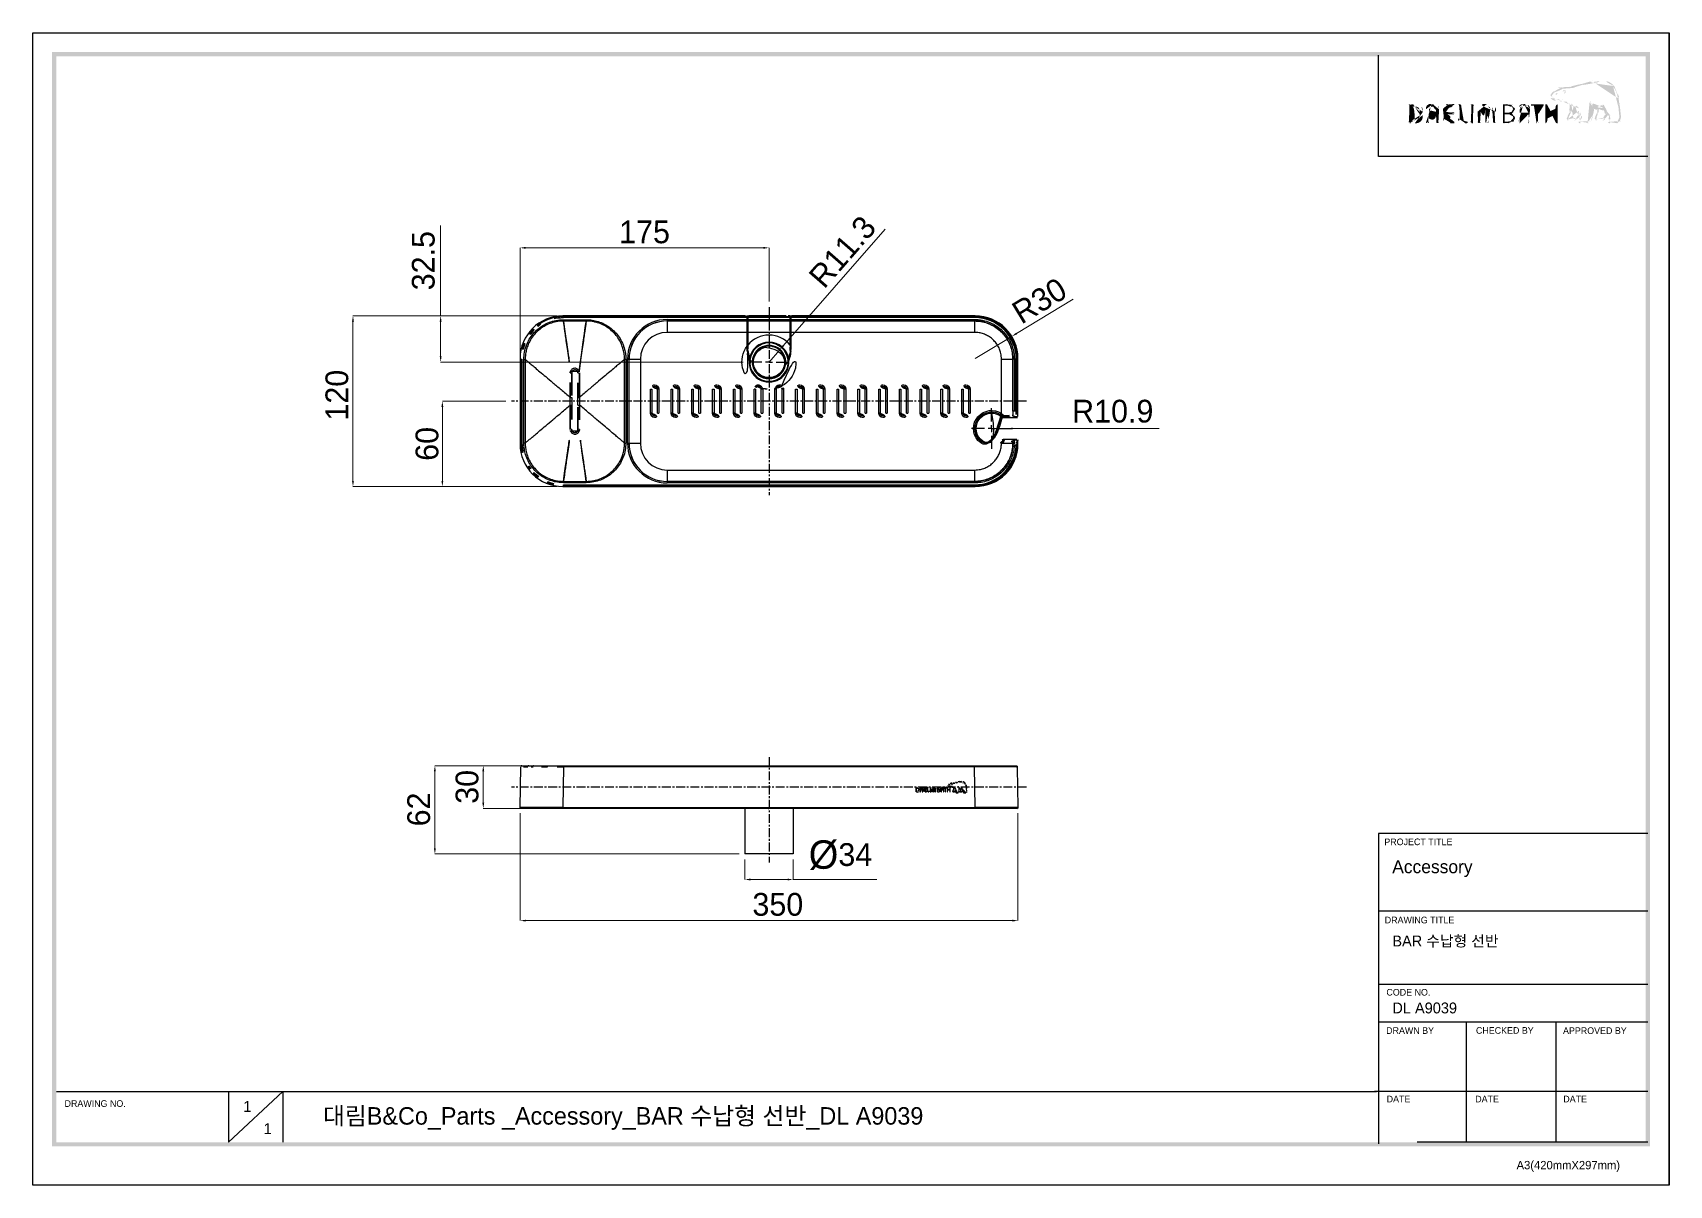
# Model space of a CAD drawing. Extents: x 16296660632 to 16296674943, y -37409619871 to -37409617133.
# Drawn here: x 16296673792 to 16296674943, y -37409617943 to -37409617133 of the extents above; entities outside this region: 1.
import ezdxf

# ---------------------------------------------------------------- set-up
doc = ezdxf.new("R2010")
doc.units = 0
doc.header["$LTSCALE"] = 10
doc.header["$MEASUREMENT"] = 0
doc.header["$PDMODE"] = 3
doc.header["$PDSIZE"] = -10
doc.linetypes.add('CENTER', pattern=[2, 1.25, -0.25, 0.25, -0.25])
doc.layers.get('0').update_dxf_attribs({"linetype": 'CONTINUOUS'})
doc.layers.get('DEFPOINTS').update_dxf_attribs({"linetype": 'CONTINUOUS'})
for name, color, linetype in [('1', 7, 'CONTINUOUS'), ('BORDER', 7, 'CONTINUOUS'), ('Layer 02', 5, 'CONTINUOUS')]:
    doc.layers.add(name, color=color, linetype=linetype)
doc.styles.add('Daelim Dimension', font='\x7f\x7f\x7f\x7f.TTF')
doc.dimstyles.new('DEFAULT', dxfattribs={"dimscale": 2, "dimtxt": 2, "dimasz": 2, "dimexe": 0, "dimexo": 2, "dimgap": 1, "dimtad": 1, "dimdec": 1, "dimzin": 9, "dimdsep": 46, "dimtxsty": 'Daelim Dimension', "dimcen": 0.5, "dimclrd": 252, "dimclre": 252, "dimclrt": 3, "dimadec": 1, "dimazin": 0, "dimtfac": 1, "dimtdec": 1, "dimtix": 1, "dimtmove": 0, "dimatfit": 3, "dimfxl": 0, "dimtolj": 1, "dimtzin": 1, "dimlwd": 9, "dimlwe": 9, "dimarcsym": 0})

msp = doc.modelspace()

# ---------------------------------------------------------------- texts
at = {"color": 5, "ltscale": 40, "style": 'Daelim Dimension'}
for s, height, p in [('PROJECT TITLE', 4.67101451, (16296674742.547741, -37409617704.288719)), ('DRAWING TITLE', 4.67101451, (16296674742.84721, -37409617759.264053)), ('CODE NO.', 4.6710145, (16296674744.018591, -37409617810.032204)), ('DRAWN BY', 4.6710145, (16296674743.835421, -37409617836.957047)), ('CHECKED BY', 4.6710145, (16296674806.945959, -37409617836.874222)), ('APPROVED BY', 4.67101451, (16296674868.15324, -37409617837.025124)), ('DRAWING NO.', 4.67101451, (16296673814.84445, -37409617888.274246)), ('DATE', 4.6710145, (16296674744.20026, -37409617885.099747)), ('DATE', 4.6710145, (16296674806.449249, -37409617885.099747)), ('DATE', 4.6710145, (16296674868.36804, -37409617885.099747)), ('A3(420mmX297mm)', 5.89532778, (16296674835.514521, -37409617932.176033))]:
    msp.add_text(s, height=height, dxfattribs=at).set_placement(p)
at = {"attachment_point": 1, "style": 'Daelim Dimension'}
for s, insert, char_height, width in [('Accessory', (16296674748.10368, -37409617714.837677), 9.1565316, 147.16618144), ('BAR 수납형 선반', (16296674748.184481, -37409617767.832176), 7.644, 128.64070364), ('DL A9039', (16296674748.184481, -37409617814.908333), 7.644, 128.64070364), ('1', (16296673940.461229, -37409617884.170563), 7.644, 10.66803135), ('1', (16296673954.804729, -37409617899.750992), 7.644, 10.66803135)]:
    msp.add_mtext(s, dxfattribs=dict(at, insert=insert, char_height=char_height, width=width))
at = {"color": 2, "insert": (16296673996.48295, -37409617888.476837), "char_height": 12.285, "width": 621.38345056, "attachment_point": 1, "style": 'Daelim Dimension'}
msp.add_mtext('대림B&Co_Parts _Accessory_BAR 수납형 선반_DL A9039', dxfattribs=at)

# ---------------------------------------------------------------- blocks, each defined once
blk = doc.blocks.new('*D17')
at = {"color": 5, "lineweight": 9, "ltscale": 0.5}
for p, q in [((16296674135.0424, -37409617681.711731), (16296674135.0424, -37409617757.342773)), ((16296674485.01755, -37409617681.711731), (16296674485.01755, -37409617757.342773)), ((16296674139.0424, -37409617757.342773), (16296674481.01755, -37409617757.342773))]:
    blk.add_line(p, q, dxfattribs=at)
at = {"color": 5, "ltscale": 0.5}
for points in [[(16296674139.0424, -37409617756.676109), (16296674139.0424, -37409617758.009438), (16296674135.0424, -37409617757.342773)], [(16296674481.01755, -37409617756.676109), (16296674481.01755, -37409617758.009438), (16296674485.01755, -37409617757.342773)]]:
    blk.add_solid(points, dxfattribs=at)
at = {"layer": 'DEFPOINTS', "color": 0, "ltscale": 0.5}
for p in [(16296674135.0424, -37409617677.711731), (16296674485.01755, -37409617677.711731), (16296674485.01755, -37409617757.342773)]:
    blk.add_point(p, dxfattribs=at)
at = {"color": 7, "ltscale": 0.5, "insert": (16296674316.21504, -37409617737.900711), "char_height": 16, "attachment_point": 2, "style": 'Daelim Dimension'}
blk.add_mtext('\\A1;350', dxfattribs=at)
blk = doc.blocks.new('*D18')
at = {"color": 5, "lineweight": 9, "ltscale": 0.5}
for p, q in [((16296674132.24152, -37409617648.42395), (16296674075.16441, -37409617648.42395)), ((16296674075.16441, -37409617706.42395), (16296674075.16441, -37409617652.42395)), ((16296674289.02998, -37409617710.42395), (16296674075.16441, -37409617710.42395))]:
    blk.add_line(p, q, dxfattribs=at)
at = {"color": 5, "ltscale": 0.5}
for points in [[(16296674074.49774, -37409617652.42395), (16296674075.83108, -37409617652.42395), (16296674075.16441, -37409617648.42395)], [(16296674074.49774, -37409617706.42395), (16296674075.83108, -37409617706.42395), (16296674075.16441, -37409617710.42395)]]:
    blk.add_solid(points, dxfattribs=at)
at = {"layer": 'DEFPOINTS', "color": 0, "ltscale": 0.5}
for p in [(16296674075.16441, -37409617648.42395), (16296674136.24152, -37409617648.42395), (16296674293.02998, -37409617710.42395)]:
    blk.add_point(p, dxfattribs=at)
at = {"color": 7, "ltscale": 0.5, "insert": (16296674055.74524, -37409617679.17786), "char_height": 16, "attachment_point": 2, "rotation": 90, "style": 'Daelim Dimension'}
blk.add_mtext('\\A1;62', dxfattribs=at)
blk = doc.blocks.new('*D19')
at = {"color": 5, "lineweight": 9, "ltscale": 0.5}
for p, q in [((16296674161.53705, -37409617648.42395), (16296674109.17083, -37409617648.42395)), ((16296674109.17083, -37409617674.42395), (16296674109.17083, -37409617652.42395)), ((16296674161.03783, -37409617678.42395), (16296674109.17083, -37409617678.42395))]:
    blk.add_line(p, q, dxfattribs=at)
at = {"color": 5, "ltscale": 0.5}
for points in [[(16296674108.50416, -37409617652.42395), (16296674109.8375, -37409617652.42395), (16296674109.17083, -37409617648.42395)], [(16296674108.50416, -37409617674.42395), (16296674109.8375, -37409617674.42395), (16296674109.17083, -37409617678.42395)]]:
    blk.add_solid(points, dxfattribs=at)
at = {"layer": 'DEFPOINTS', "color": 0, "ltscale": 0.5}
for p in [(16296674109.17083, -37409617648.42395), (16296674165.53705, -37409617648.42395), (16296674165.03783, -37409617678.42395)]:
    blk.add_point(p, dxfattribs=at)
at = {"color": 7, "ltscale": 0.5, "insert": (16296674089.72878, -37409617663.29276), "char_height": 16, "attachment_point": 2, "rotation": 90, "style": 'Daelim Dimension'}
blk.add_mtext('\\A1;30', dxfattribs=at)
blk = doc.blocks.new('*D20')
at = {"color": 5, "lineweight": 9, "ltscale": 0.5}
for p, q in [((16296674293.02998, -37409617714.42395), (16296674293.02998, -37409617728.441383)), ((16296674327.02998, -37409617714.42395), (16296674327.02998, -37409617728.441383)), ((16296674297.02998, -37409617728.441383), (16296674323.02998, -37409617728.441383)), ((16296674327.02998, -37409617728.441383), (16296674385.912371, -37409617728.441383))]:
    blk.add_line(p, q, dxfattribs=at)
at = {"color": 5, "ltscale": 0.5}
for points in [[(16296674297.02998, -37409617727.774712), (16296674297.02998, -37409617729.10804), (16296674293.02998, -37409617728.441383)], [(16296674323.02998, -37409617727.774712), (16296674323.02998, -37409617729.10804), (16296674327.02998, -37409617728.441383)]]:
    blk.add_solid(points, dxfattribs=at)
at = {"layer": 'DEFPOINTS', "color": 0, "ltscale": 0.5}
for p in [(16296674293.02998, -37409617710.42395), (16296674327.02998, -37409617710.42395), (16296674327.02998, -37409617728.441383)]:
    blk.add_point(p, dxfattribs=at)
at = {"color": 7, "ltscale": 0.5, "insert": (16296674360.26144, -37409617700.890587), "char_height": 16, "attachment_point": 2, "style": 'Daelim Dimension'}
blk.add_mtext('\\A1;{\\H1.25x;\\C0;Ø}34', dxfattribs=at)
blk = doc.blocks.new('*D10')
at = {"color": 5, "lineweight": 9, "ltscale": 0.5}
for p, q in [((16296674079.221901, -37409617332.174347), (16296674079.221901, -37409617268.644524)), ((16296674161.03783, -37409617332.174347), (16296674079.221901, -37409617332.174347)), ((16296674079.221901, -37409617360.685577), (16296674079.221901, -37409617336.174347)), ((16296674291.77998, -37409617364.685577), (16296674079.221901, -37409617364.685577))]:
    blk.add_line(p, q, dxfattribs=at)
at = {"color": 5, "ltscale": 0.5}
for points in [[(16296674078.555229, -37409617336.174347), (16296674079.888571, -37409617336.174347), (16296674079.221901, -37409617332.174347)], [(16296674078.555229, -37409617360.685577), (16296674079.888571, -37409617360.685577), (16296674079.221901, -37409617364.685577)]]:
    blk.add_solid(points, dxfattribs=at)
at = {"layer": 'DEFPOINTS', "color": 0, "ltscale": 0.5}
for p in [(16296674079.221901, -37409617332.174347), (16296674165.03783, -37409617332.174347), (16296674295.77998, -37409617364.685577)]:
    blk.add_point(p, dxfattribs=at)
at = {"color": 7, "ltscale": 0.5, "insert": (16296674058.978701, -37409617293.37413), "char_height": 16, "attachment_point": 2, "rotation": 90, "style": 'Daelim Dimension'}
blk.add_mtext('\\A1;32.5', dxfattribs=at)
blk = doc.blocks.new('*D11')
at = {"color": 5, "lineweight": 9, "ltscale": 0.5}
for p, q in [((16296674135.0424, -37409617358.169769), (16296674135.0424, -37409617284.343979)), ((16296674306.02998, -37409617284.343979), (16296674139.0424, -37409617284.343979)), ((16296674310.02998, -37409617322.165466), (16296674310.02998, -37409617284.343979))]:
    blk.add_line(p, q, dxfattribs=at)
at = {"color": 5, "ltscale": 0.5}
for points in [[(16296674139.0424, -37409617283.677307), (16296674139.0424, -37409617285.010643), (16296674135.0424, -37409617284.343979)], [(16296674306.02998, -37409617283.677307), (16296674306.02998, -37409617285.010643), (16296674310.02998, -37409617284.343979)]]:
    blk.add_solid(points, dxfattribs=at)
at = {"layer": 'DEFPOINTS', "color": 0, "ltscale": 0.5}
for p in [(16296674135.0424, -37409617284.343979), (16296674310.02998, -37409617326.165466), (16296674135.0424, -37409617362.169769)]:
    blk.add_point(p, dxfattribs=at)
at = {"color": 7, "ltscale": 0.5, "insert": (16296674222.53619, -37409617265.107933), "char_height": 16, "attachment_point": 2, "style": 'Daelim Dimension'}
blk.add_mtext('\\A1;175', dxfattribs=at)
blk = doc.blocks.new('*D12')
at = {"color": 5, "lineweight": 9, "ltscale": 0.5}
for p, q in [((16296674161.03783, -37409617332.174347), (16296674017.590429, -37409617332.174347)), ((16296674017.590429, -37409617336.174347), (16296674017.590429, -37409617448.14949)), ((16296674161.03783, -37409617452.14949), (16296674017.590429, -37409617452.14949))]:
    blk.add_line(p, q, dxfattribs=at)
at = {"color": 5, "ltscale": 0.5}
for points in [[(16296674016.923771, -37409617336.174347), (16296674018.257099, -37409617336.174347), (16296674017.590429, -37409617332.174347)], [(16296674016.923771, -37409617448.14949), (16296674018.257099, -37409617448.14949), (16296674017.590429, -37409617452.14949)]]:
    blk.add_solid(points, dxfattribs=at)
at = {"layer": 'DEFPOINTS', "color": 0, "ltscale": 0.5}
for p in [(16296674165.03783, -37409617332.174347), (16296674017.590429, -37409617452.14949), (16296674165.03783, -37409617452.14949)]:
    blk.add_point(p, dxfattribs=at)
at = {"color": 7, "ltscale": 0.5, "insert": (16296673998.239941, -37409617387.94519), "char_height": 16, "attachment_point": 2, "rotation": 90, "style": 'Daelim Dimension'}
blk.add_mtext('\\A1;120', dxfattribs=at)
blk = doc.blocks.new('*D13')
at = {"color": 5, "lineweight": 9, "ltscale": 0.5}
for p, q in [((16296674391.769091, -37409617271.097847), (16296674320.061729, -37409617353.199654)), ((16296674310.029961, -37409617364.685577), (16296674317.43045, -37409617356.212341))]:
    blk.add_line(p, q, dxfattribs=at)
at = {"color": 5, "ltscale": 0.5}
blk.add_solid([(16296674319.55961, -37409617352.761101), (16296674320.563841, -37409617353.638191), (16296674317.43045, -37409617356.212341)], dxfattribs=at)
at = {"layer": 'DEFPOINTS', "color": 0, "ltscale": 0.5}
for p in [(16296674317.43045, -37409617356.212341), (16296674310.029961, -37409617364.685577)]:
    blk.add_point(p, dxfattribs=at)
at = {"color": 7, "ltscale": 0.5, "insert": (16296674336.7803, -37409617303.284439), "char_height": 16, "attachment_point": 1, "rotation": 48.866169831, "style": 'Daelim Dimension'}
blk.add_mtext('\\A1;R11.3', dxfattribs=at)
blk = doc.blocks.new('*D14')
at = {"color": 5, "lineweight": 9, "ltscale": 0.5}
for p, q in [((16296674466.506321, -37409617411.392822), (16296674477.37159, -37409617411.392822)), ((16296674584.1726, -37409617411.392822), (16296674481.37159, -37409617411.392822))]:
    blk.add_line(p, q, dxfattribs=at)
at = {"color": 5, "ltscale": 0.5}
blk.add_solid([(16296674481.37159, -37409617410.726158), (16296674481.37159, -37409617412.059486), (16296674477.37159, -37409617411.392822)], dxfattribs=at)
at = {"layer": 'DEFPOINTS', "color": 0, "ltscale": 0.5}
for p in [(16296674466.506321, -37409617411.392822), (16296674477.37159, -37409617411.392822)]:
    blk.add_point(p, dxfattribs=at)
at = {"color": 7, "ltscale": 0.5, "insert": (16296674523.1168, -37409617391.149612), "char_height": 16, "attachment_point": 1, "style": 'Daelim Dimension'}
blk.add_mtext('\\A1;R10.9', dxfattribs=at)
blk = doc.blocks.new('*D15')
at = {"color": 5, "lineweight": 9, "ltscale": 0.5}
for p, q in [((16296674523.71788, -37409617320.474297), (16296674484.083811, -37409617344.530533)), ((16296674455.02211, -37409617362.169777), (16296674480.664379, -37409617346.605988))]:
    blk.add_line(p, q, dxfattribs=at)
at = {"color": 5, "ltscale": 0.5}
blk.add_solid([(16296674483.7379, -37409617343.960632), (16296674484.42971, -37409617345.100433), (16296674480.664379, -37409617346.605988)], dxfattribs=at)
at = {"layer": 'DEFPOINTS', "color": 0, "ltscale": 0.5}
for p in [(16296674480.664379, -37409617346.605988), (16296674455.02211, -37409617362.169777)]:
    blk.add_point(p, dxfattribs=at)
at = {"color": 7, "ltscale": 0.5, "insert": (16296674479.125191, -37409617324.797173), "char_height": 16, "attachment_point": 1, "rotation": 31.256005002, "style": 'Daelim Dimension'}
blk.add_mtext('\\A1;R30', dxfattribs=at)
blk = doc.blocks.new('SW_CENTERMARKSYMBOL_0')
at = {"layer": 'BORDER', "color": 0}
for p, q in [((0, 1.67), (0, 4.74)), ((-1.67, 0), (-4.74, 0)), ((0, 0), (-0.83, 0)), ((0, 0), (0, 0.83)), ((0, 0), (0, -0.83)), ((0, 0), (0.83, 0)), ((1.67, 0), (4.74, 0)), ((0, -1.67), (0, -4.74))]:
    blk.add_line(p, q, dxfattribs=at)
blk = doc.blocks.new('*D16')
at = {"color": 5, "lineweight": 9, "ltscale": 0.5}
for p, q in [((16296674125.0424, -37409617392.15747), (16296674080.41796, -37409617392.15747)), ((16296674080.41796, -37409617396.15747), (16296674080.41796, -37409617448.14949)), ((16296674161.03783, -37409617452.14949), (16296674080.41796, -37409617452.14949))]:
    blk.add_line(p, q, dxfattribs=at)
at = {"color": 5, "ltscale": 0.5}
for points in [[(16296674079.75129, -37409617396.15747), (16296674081.08462, -37409617396.15747), (16296674080.41796, -37409617392.15747)], [(16296674079.75129, -37409617448.14949), (16296674081.08462, -37409617448.14949), (16296674080.41796, -37409617452.14949)]]:
    blk.add_solid(points, dxfattribs=at)
at = {"layer": 'DEFPOINTS', "color": 0, "ltscale": 0.5}
for p in [(16296674129.0424, -37409617392.15747), (16296674080.41796, -37409617452.14949), (16296674165.03783, -37409617452.14949)]:
    blk.add_point(p, dxfattribs=at)
at = {"color": 7, "ltscale": 0.5, "insert": (16296674069.70838, -37409617422.15348), "char_height": 16, "attachment_point": 5, "rotation": 90, "style": 'Daelim Dimension'}
blk.add_mtext('\\A1;60', dxfattribs=at)

# ---------------------------------------------------------------- dimensions: what is measured, and where the dimension line sits
at = {"color": 5, "ltscale": 0.5}
for base, p1, p2, picture, middle in [((16296674135.0424, -37409617284.343979), (16296674310.02998, -37409617326.165466), (16296674135.0424, -37409617362.169769), '*D11', (16296674222.53619, -37409617284.343979)), ((16296674485.01755, -37409617757.342773), (16296674135.0424, -37409617677.711731), (16296674485.01755, -37409617677.711731), '*D17', (16296674316.21504, -37409617757.342773))]:
    dim = msp.add_linear_dim(base=base, p1=p1, p2=p2, dimstyle='DEFAULT', override={"dimtxt": 8, "dimclrd": 5, "dimclre": 5, "dimclrt": 7}, dxfattribs=at)
    dim.commit()
    dim.dimension.update_dxf_attribs({"geometry": picture, "text_midpoint": middle, "dimtype": 160})
for center, mpoint, picture, middle in [((16296674310.029961, -37409617364.685577), (16296674317.43045, -37409617356.212341), '*D13', (16296674371.240219, -37409617294.602524)), ((16296674466.506321, -37409617411.392822), (16296674477.37159, -37409617411.392822), '*D14', (16296674552.644699, -37409617411.392822))]:
    dim = msp.add_radius_dim(center=center, mpoint=mpoint, dimstyle='DEFAULT', override={"dimtxt": 8, "dimclrd": 5, "dimclre": 5, "dimclrt": 7}, dxfattribs=at)
    dim.commit()
    dim.dimension.update_dxf_attribs({"geometry": picture, "text_midpoint": middle, "dimtype": 164})
for base, p1, p2, picture, middle in [((16296674079.221901, -37409617332.174347), (16296674295.77998, -37409617364.685577), (16296674165.03783, -37409617332.174347), '*D10', (16296674079.22191, -37409617293.37413)), ((16296674017.590429, -37409617452.14949), (16296674165.03783, -37409617332.174347), (16296674165.03783, -37409617452.14949), '*D12', (16296674017.590441, -37409617387.94519)), ((16296674080.417959, -37409617452.14949), (16296674129.0424, -37409617392.157471), (16296674165.03783, -37409617452.14949), '*D16', (16296674080.417959, -37409617422.153481)), ((16296674075.16441, -37409617648.42395), (16296674293.02998, -37409617710.42395), (16296674136.24152, -37409617648.42395), '*D18', (16296674075.164419, -37409617679.177856)), ((16296674109.17083, -37409617648.42395), (16296674165.03783, -37409617678.42395), (16296674165.53705, -37409617648.42395), '*D19', (16296674109.170839, -37409617663.292763))]:
    dim = msp.add_linear_dim(base=base, p1=p1, p2=p2, angle=90, dimstyle='DEFAULT', override={"dimtxt": 8, "dimclrd": 5, "dimclre": 5, "dimclrt": 7}, dxfattribs=at)
    dim.commit()
    dim.dimension.update_dxf_attribs({"geometry": picture, "text_midpoint": middle, "dimtype": 160})
dim = msp.add_radius_dim(center=(16296674455.02211, -37409617362.169777), mpoint=(16296674480.664379, -37409617346.605988), dimstyle='DEFAULT', override={"dimtxt": 8, "dimclrd": 5, "dimclre": 5, "dimclrt": 7}, dxfattribs=at)
dim.commit()
dim.dimension.update_dxf_attribs({"geometry": '*D15', "text_midpoint": (16296674500.047819, -37409617322.299744)})
dim = msp.add_linear_dim(base=(16296674327.02998, -37409617728.441383), p1=(16296674293.02998, -37409617710.42395), p2=(16296674327.02998, -37409617710.42395), text='{\\H1.25x;\\C0;Ø}<>', dimstyle='DEFAULT', override={"dimtxt": 8, "dimclrd": 5, "dimclre": 5, "dimclrt": 7}, dxfattribs=at)
dim.commit()
dim.dimension.update_dxf_attribs({"geometry": '*D20', "text_midpoint": (16296674360.26144, -37409617728.441383), "dimtype": 160})

# ---------------------------------------------------------------- hatches: boundary and pattern name
h = msp.add_hatch(color=5)
edge = h.paths.add_edge_path()
edge.add_spline(control_points=[(16296674904.198151, -37409617170.613701), (16296674900.14599, -37409617166.070107), (16296674893.835779, -37409617166.023666), (16296674889.24748, -37409617166.779808)], knot_values=[4, 4, 4, 4, 5, 5, 5, 5], degree=3, periodic=0)
edge.add_spline(control_points=[(16296674889.24748, -37409617166.779808), (16296674886.45668, -37409617167.242104), (16296674883.751801, -37409617168.166618), (16296674881.143169, -37409617169.049889)], knot_values=[5, 5, 5, 5, 6, 6, 6, 6], degree=3, periodic=0)
edge.add_spline(control_points=[(16296674881.143169, -37409617169.049889), (16296674878.974461, -37409617169.795677), (16296674876.712959, -37409617170.567299), (16296674874.45488, -37409617171.058769)], knot_values=[6, 6, 6, 6, 7, 7, 7, 7], degree=3, periodic=0)
edge.add_spline(control_points=[(16296674874.45488, -37409617171.058769), (16296674872.89109, -37409617171.388733), (16296674870.914841, -37409617171.39727), (16296674869.17918, -37409617171.405907)], knot_values=[7, 7, 7, 7, 8, 8, 8, 8], degree=3, periodic=0)
edge.add_spline(control_points=[(16296674869.17918, -37409617171.405907), (16296674869.179159, -37409617171.405907), (16296674867.51914, -37409617171.433403), (16296674867.51914, -37409617171.433403)], knot_values=[8.00001, 8.00001, 8.00001, 8.00001, 9, 9, 9, 9], degree=3, periodic=0)
edge.add_spline(control_points=[(16296674867.51914, -37409617171.433403), (16296674864.254061, -37409617171.512497), (16296674862.02005, -37409617172.641502), (16296674860.90991, -37409617174.787827)], knot_values=[9, 9, 9, 9, 10, 10, 10, 10], degree=3, periodic=0)
edge.add_spline(control_points=[(16296674860.90991, -37409617174.787827), (16296674860.90991, -37409617174.787827), (16296674860.85494, -37409617174.882362), (16296674860.85494, -37409617174.882362)], knot_values=[10.00001, 10.00001, 10.00001, 10.00001, 11, 11, 11, 11], degree=3, periodic=0)
edge.add_spline(control_points=[(16296674860.85494, -37409617174.882362), (16296674860.672779, -37409617175.193413), (16296674860.43219, -37409617175.464912), (16296674860.146931, -37409617175.729584)], knot_values=[11, 11, 11, 11, 12, 12, 12, 12], degree=3, periodic=0)
edge.add_spline(control_points=[(16296674860.146931, -37409617175.729584), (16296674859.8479, -37409617176.025146), (16296674859.542021, -37409617176.327599), (16296674859.32893, -37409617176.714256)], knot_values=[12, 12, 12, 12, 13, 13, 13, 13], degree=3, periodic=0)
edge.add_spline(control_points=[(16296674859.32893, -37409617176.714256), (16296674858.906191, -37409617177.448021), (16296674858.86837, -37409617178.192146), (16296674859.222389, -37409617178.870987)], knot_values=[13, 13, 13, 13, 14, 14, 14, 14], degree=3, periodic=0)
edge.add_spline(control_points=[(16296674859.222389, -37409617178.870987), (16296674859.923531, -37409617180.183884), (16296674861.896311, -37409617180.884987), (16296674863.07518, -37409617180.972633), (16296674863.07518, -37409617180.972633), (16296674864.83147, -37409617181.079193), (16296674864.83147, -37409617181.079193)], knot_values=[14, 14, 14, 14, 15, 15, 15, 16, 16, 16, 16], degree=3, periodic=0)
edge.add_spline(control_points=[(16296674864.83147, -37409617181.079193), (16296674866.69429, -37409617181.190903), (16296674869.02108, -37409617181.323189), (16296674870.3993, -37409617181.570671)], knot_values=[16, 16, 16, 16, 17, 17, 17, 17], degree=3, periodic=0)
edge.add_spline(control_points=[(16296674870.3993, -37409617181.570671), (16296674871.27573, -37409617181.727013), (16296674872.117769, -37409617181.998543), (16296674872.90139, -37409617182.35424)], knot_values=[17, 17, 17, 17, 18, 18, 18, 18], degree=3, periodic=0)
edge.add_spline(control_points=[(16296674872.90139, -37409617182.35424), (16296674872.94264, -37409617182.440239), (16296674873.63689, -37409617184.990433), (16296674873.489111, -37409617187.803574)], knot_values=[18, 18, 18, 18, 19, 19, 19, 19], degree=3, periodic=0)
edge.add_spline(control_points=[(16296674873.489111, -37409617187.803574), (16296674873.37225, -37409617190.369217), (16296674872.234631, -37409617191.257652), (16296674871.43383, -37409617191.912422)], knot_values=[19, 19, 19, 19, 20, 20, 20, 20], degree=3, periodic=0)
edge.add_spline(control_points=[(16296674871.43383, -37409617191.912422), (16296674871.423519, -37409617191.924431), (16296674870.633011, -37409617192.536247), (16296674870.58145, -37409617193.299232)], knot_values=[20, 20, 20, 20, 21, 21, 21, 21], degree=3, periodic=0)
edge.add_spline(control_points=[(16296674870.58145, -37409617193.299232), (16296674870.540211, -37409617193.708214), (16296674870.6502, -37409617194.079407), (16296674870.89765, -37409617194.335472)], knot_values=[21, 21, 21, 21, 22, 22, 22, 22], degree=3, periodic=0)
edge.add_spline(control_points=[(16296674870.89765, -37409617194.335472), (16296674871.16918, -37409617194.632729), (16296674871.571289, -37409617194.771919), (16296674872.10058, -37409617194.771919), (16296674872.10058, -37409617194.771919), (16296674875.640619, -37409617194.771919), (16296674875.640619, -37409617194.771919)], knot_values=[22, 22, 22, 22, 23, 23, 23, 24, 24, 24, 24], degree=3, periodic=0)
edge.add_spline(control_points=[(16296674875.640619, -37409617194.771919), (16296674878.54484, -37409617194.771919), (16296674879.77527, -37409617191.381401), (16296674880.081169, -37409617189.013359)], knot_values=[24, 24, 24, 24, 25, 25, 25, 25], degree=3, periodic=0)
edge.add_spline(control_points=[(16296674880.081169, -37409617189.013359), (16296674880.94039, -37409617190.709534), (16296674880.91976, -37409617192.625572), (16296674879.830271, -37409617193.838814)], knot_values=[25, 25, 25, 25, 26, 26, 26, 26], degree=3, periodic=0)
edge.add_spline(control_points=[(16296674879.830271, -37409617193.838814), (16296674879.83024, -37409617193.838814), (16296674878.885111, -37409617194.715233), (16296674878.99165, -37409617195.55555)], knot_values=[26.00001, 26.00001, 26.00001, 26.00001, 27, 27, 27, 27], degree=3, periodic=0)
edge.add_spline(control_points=[(16296674878.99165, -37409617195.55555), (16296674879.080999, -37409617196.442307), (16296674879.816521, -37409617196.794563), (16296674880.41111, -37409617196.794563), (16296674880.41111, -37409617196.794563), (16296674885.459961, -37409617196.794563), (16296674885.459961, -37409617196.794563)], knot_values=[27, 27, 27, 27, 28, 28, 28, 29, 29, 29, 29], degree=3, periodic=0)
edge.add_spline(control_points=[(16296674885.459961, -37409617196.794563), (16296674886.350121, -37409617196.794563), (16296674887.05813, -37409617196.389023), (16296674887.52899, -37409617195.617409)], knot_values=[29, 29, 29, 29, 30, 30, 30, 30], degree=3, periodic=0)
edge.add_spline(control_points=[(16296674887.52899, -37409617195.617409), (16296674889.591181, -37409617192.223488), (16296674889.694269, -37409617188.877586), (16296674889.24748, -37409617186.274094)], knot_values=[30, 30, 30, 30, 31, 31, 31, 31], degree=3, periodic=0)
edge.add_spline(control_points=[(16296674889.24748, -37409617186.274094), (16296674889.859261, -37409617186.39782), (16296674890.89032, -37409617186.586853), (16296674892.1448, -37409617186.722618)], knot_values=[31, 31, 31, 31, 32, 32, 32, 32], degree=3, periodic=0)
edge.add_spline(control_points=[(16296674892.1448, -37409617186.722618), (16296674892.22386, -37409617187.081779), (16296674892.36478, -37409617187.870613), (16296674892.36478, -37409617187.870613)], knot_values=[32, 32, 32, 32, 33, 33, 33, 33], degree=3, periodic=0)
edge.add_spline(control_points=[(16296674892.36478, -37409617187.870613), (16296674892.39225, -37409617188.174751), (16296674892.39225, -37409617188.444557), (16296674892.39225, -37409617188.698914)], knot_values=[33, 33, 33, 33, 34, 34, 34, 34], degree=3, periodic=0)
edge.add_spline(control_points=[(16296674892.39225, -37409617188.698914), (16296674892.39225, -37409617190.656227), (16296674891.52615, -37409617191.501671), (16296674891.038111, -37409617191.979439)], knot_values=[34, 34, 34, 34, 35, 35, 35, 35], degree=3, periodic=0)
edge.add_spline(control_points=[(16296674891.038111, -37409617191.979439), (16296674891.02091, -37409617191.982841), (16296674890.361019, -37409617192.654778), (16296674890.285419, -37409617193.220177)], knot_values=[35, 35, 35, 35, 36, 36, 36, 36], degree=3, periodic=0)
edge.add_spline(control_points=[(16296674890.285419, -37409617193.220177), (16296674890.285419, -37409617193.220177), (16296674890.14452, -37409617193.80619), (16296674890.64975, -37409617194.321693)], knot_values=[36.00001, 36.00001, 36.00001, 36.00001, 37, 37, 37, 37], degree=3, periodic=0)
edge.add_spline(control_points=[(16296674890.64975, -37409617194.321693), (16296674890.931561, -37409617194.615532), (16296674891.381809, -37409617194.771919), (16296674891.976391, -37409617194.771919), (16296674891.976391, -37409617194.771919), (16296674895.891081, -37409617194.771919), (16296674895.891081, -37409617194.771919)], knot_values=[37, 37, 37, 37, 38, 38, 38, 39, 39, 39, 39], degree=3, periodic=0)
edge.add_spline(control_points=[(16296674895.891081, -37409617194.771919), (16296674898.396589, -37409617194.771919), (16296674899.16646, -37409617191.676949), (16296674899.413931, -37409617190.085617)], knot_values=[39, 39, 39, 39, 40, 40, 40, 40], degree=3, periodic=0)
edge.add_spline(control_points=[(16296674899.413931, -37409617190.085617), (16296674899.864161, -37409617190.651047), (16296674900.3694, -37409617191.328102), (16296674900.67528, -37409617191.979439)], knot_values=[40, 40, 40, 40, 41, 41, 41, 41], degree=3, periodic=0)
edge.add_spline(control_points=[(16296674900.67528, -37409617191.979439), (16296674900.8815, -37409617192.419289), (16296674900.915859, -37409617192.910851), (16296674900.75778, -37409617193.373123)], knot_values=[41, 41, 41, 41, 42, 42, 42, 42], degree=3, periodic=0)
edge.add_spline(control_points=[(16296674900.75778, -37409617193.373123), (16296674900.503429, -37409617194.203102), (16296674899.451731, -37409617194.797737), (16296674899.66828, -37409617195.794441)], knot_values=[42, 42, 42, 42, 43, 43, 43, 43], degree=3, periodic=0)
edge.add_spline(control_points=[(16296674899.66828, -37409617195.794441), (16296674899.85043, -37409617196.562599), (16296674900.49313, -37409617196.794563), (16296674901.159889, -37409617196.794563), (16296674901.159889, -37409617196.794563), (16296674906.1847, -37409617196.794563), (16296674906.1847, -37409617196.794563)], knot_values=[43, 43, 43, 43, 44, 44, 44, 45, 45, 45, 45], degree=3, periodic=0)
edge.add_spline(control_points=[(16296674906.1847, -37409617196.794563), (16296674906.22595, -37409617196.794563), (16296674907.23295, -37409617196.806602), (16296674908.037201, -37409617195.94738)], knot_values=[45, 45, 45, 45, 46, 46, 46, 46], degree=3, periodic=0)
edge.add_spline(control_points=[(16296674908.037201, -37409617195.94738), (16296674908.79332, -37409617195.134529), (16296674909.082029, -37409617193.92646), (16296674908.910191, -37409617192.242348)], knot_values=[46, 46, 46, 46, 47, 47, 47, 47], degree=3, periodic=0)
edge.add_spline(control_points=[(16296674908.910191, -37409617192.242348), (16296674908.910191, -37409617192.242348), (16296674908.15062, -37409617185.665733), (16296674908.15062, -37409617185.665733)], knot_values=[0, 0, 0, 0, 1, 1, 1, 1], degree=3, periodic=0)
edge.add_spline(control_points=[(16296674908.15062, -37409617185.665733), (16296674907.872231, -37409617183.756554), (16296674907.827551, -37409617182.728889), (16296674907.77943, -37409617181.714989), (16296674907.77943, -37409617181.714989), (16296674907.597281, -37409617179.120087), (16296674907.597281, -37409617179.120087)], knot_values=[1, 1, 1, 1, 2, 2, 2, 3, 3, 3, 3], degree=3, periodic=0)
edge.add_spline(control_points=[(16296674907.597281, -37409617179.120087), (16296674907.215759, -37409617175.576653), (16296674906.06439, -37409617172.711952), (16296674904.198151, -37409617170.613701)], knot_values=[3, 3, 3, 3, 4, 4, 4, 4], degree=3, periodic=0)
edge = h.paths.add_edge_path(flags=16)
edge.add_spline(control_points=[(16296674874.661131, -37409617171.995369), (16296674876.98447, -37409617171.495308), (16296674879.263161, -37409617170.715073), (16296674881.45937, -37409617169.965874)], knot_values=[31, 31, 31, 31, 32, 32, 32, 32], degree=3, periodic=0)
edge.add_spline(control_points=[(16296674881.45937, -37409617169.965874), (16296674884.023319, -37409617169.085991), (16296674886.69038, -37409617168.178642), (16296674889.412439, -37409617167.721489)], knot_values=[32, 32, 32, 32, 33, 33, 33, 33], degree=3, periodic=0)
edge.add_spline(control_points=[(16296674889.412439, -37409617167.721489), (16296674893.760151, -37409617167.006599), (16296674899.71982, -37409617167.047859), (16296674903.462641, -37409617171.252953)], knot_values=[33, 33, 33, 33, 34, 34, 34, 34], degree=3, periodic=0)
edge.add_spline(control_points=[(16296674903.462641, -37409617171.252953), (16296674905.198299, -37409617173.199966), (16296674906.270611, -37409617175.884239), (16296674906.6315, -37409617179.22155), (16296674906.6315, -37409617179.22155), (16296674906.81365, -37409617181.761391), (16296674906.81365, -37409617181.761391)], knot_values=[34, 34, 34, 34, 35, 35, 35, 36, 36, 36, 36], degree=3, periodic=0)
edge.add_spline(control_points=[(16296674906.81365, -37409617181.761391), (16296674906.861759, -37409617182.787323), (16296674906.9202, -37409617183.847588), (16296674907.191719, -37409617185.794731), (16296674907.191719, -37409617185.794731), (16296674907.944389, -37409617192.350639), (16296674907.944389, -37409617192.350639)], knot_values=[36, 36, 36, 36, 37, 37, 37, 38, 38, 38, 38], degree=3, periodic=0)
edge.add_spline(control_points=[(16296674907.944389, -37409617192.350639), (16296674908.07501, -37409617193.711647), (16296674907.861919, -37409617194.686028), (16296674907.342951, -37409617195.275459)], knot_values=[38, 38, 38, 38, 39, 39, 39, 39], degree=3, periodic=0)
edge.add_spline(control_points=[(16296674907.342951, -37409617195.275459), (16296674906.84803, -37409617195.828773), (16296674906.22595, -37409617195.83567), (16296674906.1847, -37409617195.83567), (16296674906.1847, -37409617195.83567), (16296674901.2458, -37409617195.83567), (16296674901.2458, -37409617195.83567)], knot_values=[0, 0, 0, 0, 1, 1, 1, 2, 2, 2, 2], degree=3, periodic=0)
edge.add_spline(control_points=[(16296674901.2458, -37409617195.83567), (16296674900.93993, -37409617195.83567), (16296674900.706221, -37409617195.70507), (16296674900.706221, -37409617195.351051)], knot_values=[2, 2, 2, 2, 3, 3, 3, 3], degree=3, periodic=0)
edge.add_spline(control_points=[(16296674900.706221, -37409617195.351051), (16296674900.706221, -37409617194.833778), (16296674901.36611, -37409617194.409363), (16296674901.61702, -37409617193.744263)], knot_values=[3, 3, 3, 3, 4, 4, 4, 4], degree=3, periodic=0)
edge.add_spline(control_points=[(16296674901.61702, -37409617193.744263), (16296674901.895399, -37409617193.031143), (16296674901.86446, -37409617192.254341), (16296674901.548269, -37409617191.56356)], knot_values=[4, 4, 4, 4, 5, 5, 5, 5], degree=3, periodic=0)
edge.add_spline(control_points=[(16296674901.548269, -37409617191.56356), (16296674900.957121, -37409617190.324547), (16296674900.080681, -37409617189.343277), (16296674899.23863, -37409617188.394691)], knot_values=[5, 5, 5, 5, 6, 6, 6, 6], degree=3, periodic=0)
edge.add_spline(control_points=[(16296674899.23863, -37409617188.394691), (16296674898.035709, -37409617187.049156), (16296674896.75375, -37409617185.756828), (16296674896.671249, -37409617183.906067)], knot_values=[6, 6, 6, 6, 7, 7, 7, 7], degree=3, periodic=0)
edge.add_spline(control_points=[(16296674896.671249, -37409617183.906067), (16296674896.64719, -37409617183.641457), (16296674896.533779, -37409617183.381889), (16296674896.26226, -37409617183.390556)], knot_values=[7, 7, 7, 7, 8, 8, 8, 8], degree=3, periodic=0)
edge.add_spline(control_points=[(16296674896.26226, -37409617183.390556), (16296674896.00448, -37409617183.402527), (16296674895.82233, -37409617183.641457), (16296674895.83264, -37409617183.983391)], knot_values=[8, 8, 8, 8, 9, 9, 9, 9], degree=3, periodic=0)
edge.add_spline(control_points=[(16296674895.83264, -37409617183.983391), (16296674895.891081, -37409617184.689659), (16296674896.07666, -37409617185.332359), (16296674896.317249, -37409617185.914917)], knot_values=[9, 9, 9, 9, 10, 10, 10, 10], degree=3, periodic=0)
edge.add_spline(control_points=[(16296674896.317249, -37409617185.914917), (16296674893.06591, -37409617186.05584), (16296674889.800819, -37409617185.41143), (16296674889.0172, -37409617185.249901)], knot_values=[10, 10, 10, 10, 11, 11, 11, 11], degree=3, periodic=0)
edge.add_spline(control_points=[(16296674889.0172, -37409617185.249901), (16296674888.446659, -37409617182.919617), (16296674887.508369, -37409617181.412567), (16296674887.49807, -37409617181.379936)], knot_values=[11, 11, 11, 11, 12, 12, 12, 12], degree=3, periodic=0)
edge.add_spline(control_points=[(16296674887.49807, -37409617181.379936), (16296674887.350281, -37409617181.144493), (16296674887.10281, -37409617181.067177), (16296674886.92067, -37409617181.178841)], knot_values=[12, 12, 12, 12, 13, 13, 13, 13], degree=3, periodic=0)
edge.add_spline(control_points=[(16296674886.92067, -37409617181.178841), (16296674886.728189, -37409617181.293968), (16296674886.69038, -37409617181.570671), (16296674886.83131, -37409617181.797508)], knot_values=[13, 13, 13, 13, 14, 14, 14, 14], degree=3, periodic=0)
edge.add_spline(control_points=[(16296674886.83131, -37409617181.797508), (16296674886.86911, -37409617181.86451), (16296674890.73909, -37409617188.444557), (16296674886.70413, -37409617195.131081)], knot_values=[14, 14, 14, 14, 15, 15, 15, 15], degree=3, periodic=0)
edge.add_spline(control_points=[(16296674886.70413, -37409617195.131081), (16296674886.41888, -37409617195.610527), (16296674886.013309, -37409617195.83567), (16296674885.459961, -37409617195.83567), (16296674885.459961, -37409617195.83567), (16296674880.43516, -37409617195.83567), (16296674880.43516, -37409617195.83567)], knot_values=[15, 15, 15, 15, 16, 16, 16, 17, 17, 17, 17], degree=3, periodic=0)
edge.add_spline(control_points=[(16296674880.43516, -37409617195.83567), (16296674880.22896, -37409617195.83567), (16296674879.92305, -37409617195.687889), (16296674879.92305, -37409617195.349342)], knot_values=[17, 17, 17, 17, 18, 18, 18, 18], degree=3, periodic=0)
edge.add_spline(control_points=[(16296674879.92305, -37409617195.349342), (16296674879.92305, -37409617194.998772), (16296674880.40766, -37409617194.483192), (16296674880.40766, -37409617194.483192)], knot_values=[18, 18, 18, 18, 19, 19, 19, 19], degree=3, periodic=0)
edge.add_spline(control_points=[(16296674880.40766, -37409617194.483192), (16296674882.42514, -37409617192.223488), (16296674881.40781, -37409617188.707443), (16296674879.459061, -37409617186.380638)], knot_values=[19, 19, 19, 19, 20, 20, 20, 20], degree=3, periodic=0)
edge.add_spline(control_points=[(16296674879.459061, -37409617186.380638), (16296674877.572189, -37409617184.13633), (16296674874.49613, -37409617181.314583), (16296674870.56428, -37409617180.613518)], knot_values=[20, 20, 20, 20, 21, 21, 21, 21], degree=3, periodic=0)
edge.add_spline(control_points=[(16296674870.56428, -37409617180.613518), (16296674869.144819, -37409617180.365997), (16296674866.78021, -37409617180.22506), (16296674864.87957, -37409617180.118538), (16296674864.87957, -37409617180.118538), (16296674863.14736, -37409617180.018883), (16296674863.14736, -37409617180.018883)], knot_values=[21, 21, 21, 21, 22, 22, 22, 23, 23, 23, 23], degree=3, periodic=0)
edge.add_spline(control_points=[(16296674863.14736, -37409617180.018883), (16296674862.181601, -37409617179.941582), (16296674860.59029, -37409617179.353889), (16296674860.08506, -37409617178.425819)], knot_values=[23, 23, 23, 23, 24, 24, 24, 24], degree=3, periodic=0)
edge.add_spline(control_points=[(16296674860.08506, -37409617178.425819), (16296674859.87196, -37409617178.039192), (16296674859.89946, -37409617177.633667), (16296674860.17786, -37409617177.200653)], knot_values=[24, 24, 24, 24, 25, 25, 25, 25], degree=3, periodic=0)
edge.add_spline(control_points=[(16296674860.17786, -37409617177.200653), (16296674860.335939, -37409617176.915337), (16296674860.59029, -37409617176.664436), (16296674860.84461, -37409617176.410088)], knot_values=[25, 25, 25, 25, 26, 26, 26, 26], degree=3, periodic=0)
edge.add_spline(control_points=[(16296674860.84461, -37409617176.410088), (16296674861.143629, -37409617176.095589), (16296674861.449511, -37409617175.782883), (16296674861.69697, -37409617175.358383)], knot_values=[26, 26, 26, 26, 27, 27, 27, 27], degree=3, periodic=0)
edge.add_spline(control_points=[(16296674861.69697, -37409617175.358383), (16296674861.69697, -37409617175.358383), (16296674861.772579, -37409617175.229523), (16296674861.772579, -37409617175.229523)], knot_values=[27.00001, 27.00001, 27.00001, 27.00001, 28, 28, 28, 28], degree=3, periodic=0)
edge.add_spline(control_points=[(16296674861.772579, -37409617175.229523), (16296674862.72806, -37409617173.414803), (16296674864.649309, -37409617172.469627), (16296674867.553511, -37409617172.390587)], knot_values=[28, 28, 28, 28, 29, 29, 29, 29], degree=3, periodic=0)
edge.add_spline(control_points=[(16296674867.553511, -37409617172.390587), (16296674867.553551, -37409617172.390587), (16296674869.17918, -37409617172.373421), (16296674869.17918, -37409617172.373421)], knot_values=[29.00001, 29.00001, 29.00001, 29.00001, 30, 30, 30, 30], degree=3, periodic=0)
edge.add_spline(control_points=[(16296674869.17918, -37409617172.373421), (16296674870.952641, -37409617172.36132), (16296674872.994169, -37409617172.35453), (16296674874.661131, -37409617171.995369)], knot_values=[30, 30, 30, 30, 31, 31, 31, 31], degree=3, periodic=0)
edge = h.paths.add_edge_path(flags=0)
edge.add_spline(control_points=[(16296674869.88032, -37409617173.352928), (16296674870.213699, -37409617173.607292), (16296674870.43368, -37409617173.978432), (16296674870.375259, -37409617174.428726)], knot_values=[8, 8, 8, 8, 9, 9, 9, 9], degree=3, periodic=0)
edge.add_spline(control_points=[(16296674870.375259, -37409617174.428726), (16296674870.309931, -37409617175.076561), (16296674869.74971, -37409617175.770813), (16296674869.326981, -37409617175.983849)], knot_values=[7, 7, 7, 7, 8, 8, 8, 8], degree=3, periodic=0)
edge.add_spline(control_points=[(16296674869.326981, -37409617175.983849), (16296674869.17918, -37409617176.042343), (16296674868.99015, -37409617176.007957), (16296674868.93174, -37409617175.863617)], knot_values=[6, 6, 6, 6, 7, 7, 7, 7], degree=3, periodic=0)
edge.add_spline(control_points=[(16296674868.93174, -37409617175.863617), (16296674868.85957, -37409617175.719292), (16296674868.948919, -37409617175.538834), (16296674869.08984, -37409617175.452873)], knot_values=[5, 5, 5, 5, 6, 6, 6, 6], degree=3, periodic=0)
edge.add_spline(control_points=[(16296674869.08984, -37409617175.452873), (16296674869.326981, -37409617175.308571), (16296674869.680981, -37409617174.841118), (16296674869.722231, -37409617174.440727)], knot_values=[4, 4, 4, 4, 5, 5, 5, 5], degree=3, periodic=0)
edge.add_spline(control_points=[(16296674869.722231, -37409617174.440727), (16296674869.74971, -37409617174.198418), (16296674869.680981, -37409617174.004219), (16296674869.485069, -37409617173.866798)], knot_values=[3, 3, 3, 3, 4, 4, 4, 4], degree=3, periodic=0)
edge.add_spline(control_points=[(16296674869.485069, -37409617173.866798), (16296674868.966101, -37409617173.500763), (16296674868.3612, -37409617174.217262), (16296674868.299339, -37409617174.268898)], knot_values=[2, 2, 2, 2, 3, 3, 3, 3], degree=3, periodic=0)
edge.add_spline(control_points=[(16296674868.299339, -37409617174.268898), (16296674868.189369, -37409617174.392601), (16296674868.000311, -37409617174.423523), (16296674867.89377, -37409617174.322151)], knot_values=[1, 1, 1, 1, 2, 2, 2, 2], degree=3, periodic=0)
edge.add_spline(control_points=[(16296674867.89377, -37409617174.322151), (16296674867.759729, -37409617174.217262), (16296674867.7838, -37409617174.021431), (16296674867.89377, -37409617173.89254)], knot_values=[0, 0, 0, 0, 1, 1, 1, 1], degree=3, periodic=0)
edge.add_spline(control_points=[(16296674867.89377, -37409617173.89254), (16296674868.213409, -37409617173.545418), (16296674869.08984, -37409617172.808159), (16296674869.88032, -37409617173.352928)], knot_values=[9, 9, 9, 9, 10, 10, 10, 10], degree=3, periodic=0)
edge = h.paths.add_edge_path(flags=16)
edge.add_spline(control_points=[(16296674874.396469, -37409617187.848244), (16296674874.49613, -37409617185.815269), (16296674874.19713, -37409617183.950752), (16296674873.973721, -37409617182.919617), (16296674873.973721, -37409617182.919617), (16296674877.132271, -37409617184.725761), (16296674879.43845, -37409617187.968468)], knot_values=[5, 5, 5, 5, 6, 6, 6, 7, 7, 7, 7], degree=3, periodic=0)
edge.add_spline(control_points=[(16296674879.43845, -37409617187.968468), (16296674879.263161, -37409617189.343277), (16296674878.49328, -37409617193.868057), (16296674875.640619, -37409617193.868057), (16296674875.640619, -37409617193.868057), (16296674872.10058, -37409617193.868057), (16296674872.10058, -37409617193.868057)], knot_values=[0, 0, 0, 0, 1, 1, 1, 2, 2, 2, 2], degree=3, periodic=0)
edge.add_spline(control_points=[(16296674872.10058, -37409617193.868057), (16296674871.82906, -37409617193.868057), (16296674871.53005, -37409617193.649803), (16296674871.53005, -37409617193.311234)], knot_values=[2, 2, 2, 2, 3, 3, 3, 3], degree=3, periodic=0)
edge.add_spline(control_points=[(16296674871.53005, -37409617193.311234), (16296674871.53005, -37409617192.969254), (16296674871.96998, -37409617192.627251), (16296674872.01123, -37409617192.613564)], knot_values=[3, 3, 3, 3, 4, 4, 4, 4], degree=3, periodic=0)
edge.add_spline(control_points=[(16296674872.01123, -37409617192.613564), (16296674872.90139, -37409617191.905533), (16296674874.248659, -37409617190.816048), (16296674874.396469, -37409617187.848244)], knot_values=[4, 4, 4, 4, 5, 5, 5, 5], degree=3, periodic=0)
edge = h.paths.add_edge_path(flags=0)
edge.add_spline(control_points=[(16296674864.453409, -37409617175.782883), (16296674864.453409, -37409617175.782883), (16296674864.56682, -37409617175.836128), (16296674864.40185, -37409617176.030296)], knot_values=[1.00001, 1.00001, 1.00001, 1.00001, 2, 2, 2, 2], degree=3, periodic=0)
edge.add_spline(control_points=[(16296674864.40185, -37409617176.030296), (16296674863.97567, -37409617176.628326), (16296674863.542629, -37409617176.760696), (16296674863.542589, -37409617176.760696)], knot_values=[2, 2, 2, 2, 2.99999, 2.99999, 2.99999, 2.99999], degree=3, periodic=0)
edge.add_spline(control_points=[(16296674863.542589, -37409617176.760696), (16296674863.542589, -37409617176.760696), (16296674863.22298, -37409617176.874107), (16296674863.040819, -37409617176.657539)], knot_values=[3.00001, 3.00001, 3.00001, 3.00001, 4, 4, 4, 4], degree=3, periodic=0)
edge.add_spline(control_points=[(16296674863.040819, -37409617176.657539), (16296674862.679939, -37409617176.231392), (16296674862.659309, -37409617175.989067), (16296674862.659309, -37409617175.989067), (16296674862.659309, -37409617175.989067), (16296674862.628389, -37409617175.806877), (16296674862.810539, -37409617175.765678)], knot_values=[4, 4, 4, 4, 5, 5, 5, 6, 6, 6, 6], degree=3, periodic=0)
edge.add_spline(control_points=[(16296674864.453409, -37409617175.782883), (16296674863.542629, -37409617175.430527), (16296674862.81056, -37409617175.765617), (16296674862.810539, -37409617175.765678)], knot_values=[0.00001, 0.00001, 0.00001, 0.00001, 1, 1, 1, 1], degree=3, periodic=0)
edge = h.paths.add_edge_path(flags=16)
edge.add_spline(control_points=[(16296674893.117451, -37409617186.798233), (16296674894.224159, -37409617186.880676), (16296674895.60924, -37409617186.930527), (16296674896.798429, -37409617186.858383)], knot_values=[6, 6, 6, 6, 7, 7, 7, 7], degree=3, periodic=0)
edge.add_spline(control_points=[(16296674896.798429, -37409617186.858383), (16296674897.25209, -37409617187.569832), (16296674898.008221, -37409617188.463432), (16296674898.58905, -37409617189.133659)], knot_values=[7, 7, 7, 7, 8, 8, 8, 8], degree=3, periodic=0)
edge.add_spline(control_points=[(16296674898.58905, -37409617189.133659), (16296674898.578751, -37409617189.190331), (16296674898.27286, -37409617193.868057), (16296674895.891081, -37409617193.868057)], knot_values=[9, 9, 9, 9, 10, 10, 10, 10], degree=3, periodic=0)
edge.add_spline(control_points=[(16296674895.891081, -37409617193.868057), (16296674895.891081, -37409617193.868057), (16296674891.86298, -37409617193.868057), (16296674891.86298, -37409617193.868057)], knot_values=[0, 0, 0, 0, 1, 1, 1, 1], degree=3, periodic=0)
edge.add_spline(control_points=[(16296674891.86298, -37409617193.868057), (16296674891.54677, -37409617193.868057), (16296674891.309629, -37409617193.622231), (16296674891.309629, -37409617193.311234)], knot_values=[1, 1, 1, 1, 2, 2, 2, 2], degree=3, periodic=0)
edge.add_spline(control_points=[(16296674891.309629, -37409617193.311234), (16296674891.309629, -37409617193.01049), (16296674891.64645, -37409617192.642769), (16296674891.670521, -37409617192.627251)], knot_values=[2, 2, 2, 2, 3, 3, 3, 3], degree=3, periodic=0)
edge.add_spline(control_points=[(16296674891.670521, -37409617192.627251), (16296674892.49881, -37409617191.831612), (16296674893.33054, -37409617190.745583), (16296674893.33054, -37409617188.716057)], knot_values=[3, 3, 3, 3, 4, 4, 4, 4], degree=3, periodic=0)
edge.add_spline(control_points=[(16296674893.33054, -37409617188.716057), (16296674893.33054, -37409617188.423897), (16296674893.31337, -37409617188.106003), (16296674893.27212, -37409617187.776047)], knot_values=[4, 4, 4, 4, 5, 5, 5, 5], degree=3, periodic=0)
edge.add_spline(control_points=[(16296674893.27212, -37409617187.776047), (16296674893.27212, -37409617187.776047), (16296674893.165569, -37409617187.188347), (16296674893.117451, -37409617186.798233)], knot_values=[5.00001, 5.00001, 5.00001, 5.00001, 6, 6, 6, 6], degree=3, periodic=0)
h = msp.add_hatch(color=5)
edge = h.paths.add_edge_path()
edge.add_spline(control_points=[(16296674769.65666, -37409617188.78138), (16296674769.65666, -37409617185.06945), (16296674767.676979, -37409617183.100121), (16296674763.930731, -37409617183.100121)], knot_values=[7, 7, 7, 7, 8, 8, 8, 8], degree=3, periodic=0)
edge.add_spline(control_points=[(16296674763.930731, -37409617183.100121), (16296674762.558519, -37409617183.100121), (16296674760.820299, -37409617183.182579), (16296674760.25491, -37409617183.277107)], knot_values=[0, 0, 0, 0, 1, 1, 1, 1], degree=3, periodic=0)
edge.add_spline(control_points=[(16296674760.25491, -37409617183.277107), (16296674759.901779, -37409617183.338951), (16296674759.67148, -37409617183.600197), (16296674759.67148, -37409617183.954147), (16296674759.67148, -37409617183.954147), (16296674759.67148, -37409617195.97654), (16296674759.67148, -37409617195.97654)], knot_values=[1, 1, 1, 1, 2, 2, 2, 3, 3, 3, 3], degree=3, periodic=0)
edge.add_spline(control_points=[(16296674759.67148, -37409617195.97654), (16296674759.67148, -37409617196.351158), (16296674759.901779, -37409617196.600349), (16296674760.278099, -37409617196.682854)], knot_values=[3, 3, 3, 3, 4, 4, 4, 4], degree=3, periodic=0)
edge.add_spline(control_points=[(16296674760.278099, -37409617196.682854), (16296674760.820299, -37409617196.753326), (16296674762.54649, -37409617196.842697), (16296674763.930731, -37409617196.842697)], knot_values=[4, 4, 4, 4, 5, 5, 5, 5], degree=3, periodic=0)
edge.add_spline(control_points=[(16296674763.930731, -37409617196.842697), (16296674767.676979, -37409617196.842697), (16296674769.65666, -37409617194.875053), (16296674769.65666, -37409617191.154579), (16296674769.65666, -37409617191.154579), (16296674769.65666, -37409617188.78138), (16296674769.65666, -37409617188.78138)], knot_values=[5, 5, 5, 5, 6, 6, 6, 7, 7, 7, 7], degree=3, periodic=0)
edge = h.paths.add_edge_path(flags=16)
edge.add_spline(control_points=[(16296674763.918671, -37409617184.954338), (16296674766.416479, -37409617184.954338), (16296674767.53005, -37409617186.141777), (16296674767.53005, -37409617188.78138), (16296674767.53005, -37409617188.78138), (16296674767.53005, -37409617189.374634), (16296674767.53005, -37409617189.967979)], knot_values=[4, 4, 4, 4, 5, 5, 5, 5.5, 5.5, 5.5, 5.5], degree=3, periodic=0)
edge.add_spline(control_points=[(16296674767.53005, -37409617189.967979), (16296674767.53005, -37409617190.561234), (16296674767.53005, -37409617191.154579), (16296674767.53005, -37409617191.154579)], knot_values=[5.5, 5.5, 5.5, 5.5, 6, 6, 6, 6], degree=3, periodic=0)
edge.add_spline(control_points=[(16296674767.53005, -37409617191.154579), (16296674767.53005, -37409617193.732277), (16296674766.346029, -37409617194.990211), (16296674763.930731, -37409617194.990211)], knot_values=[0, 0, 0, 0, 1, 1, 1, 1], degree=3, periodic=0)
edge.add_spline(control_points=[(16296674763.930731, -37409617194.990211), (16296674763.930679, -37409617194.990211), (16296674762.26981, -37409617194.962669), (16296674761.839319, -37409617194.945518), (16296674761.839319, -37409617194.945518), (16296674761.839319, -37409617185.055733), (16296674761.839319, -37409617185.055733)], knot_values=[1.00001, 1.00001, 1.00001, 1.00001, 2, 2, 2, 3, 3, 3, 3], degree=3, periodic=0)
edge.add_spline(control_points=[(16296674761.839319, -37409617185.055733), (16296674762.705441, -37409617184.964592), (16296674763.918671, -37409617184.954338), (16296674763.918671, -37409617184.954338)], knot_values=[3, 3, 3, 3, 4, 4, 4, 4], degree=3, periodic=0)
h = msp.add_hatch(color=5)
edge = h.paths.add_edge_path()
edge.add_spline(control_points=[(16296674781.06642, -37409617186.971809), (16296674781.06642, -37409617184.294441), (16296674779.776711, -37409617183.100121), (16296674776.907721, -37409617183.100121)], knot_values=[13, 13, 13, 13, 14, 14, 14, 14], degree=3, periodic=0)
edge.add_spline(control_points=[(16296674776.907721, -37409617183.100121), (16296674776.9077, -37409617183.100121), (16296674775.85948, -37409617183.100121), (16296674775.85948, -37409617183.100121)], knot_values=[0.00001, 0.00001, 0.00001, 0.00001, 1, 1, 1, 1], degree=3, periodic=0)
edge.add_spline(control_points=[(16296674775.85948, -37409617183.100121), (16296674772.99049, -37409617183.100121), (16296674771.723961, -37409617184.294441), (16296674771.723961, -37409617186.971809), (16296674771.723961, -37409617186.971809), (16296674771.723961, -37409617196.134682), (16296674771.723961, -37409617196.134682)], knot_values=[1, 1, 1, 1, 2, 2, 2, 3, 3, 3, 3], degree=3, periodic=0)
edge.add_spline(control_points=[(16296674771.723961, -37409617196.134682), (16296674771.723961, -37409617196.456032), (16296674771.97143, -37409617196.718964), (16296674772.295361, -37409617196.718964)], knot_values=[3, 3, 3, 3, 4, 4, 4, 4], degree=3, periodic=0)
edge.add_spline(control_points=[(16296674772.295361, -37409617196.718964), (16296674772.29537, -37409617196.718964), (16296674773.296379, -37409617196.718964), (16296674773.296379, -37409617196.718964)], knot_values=[4.00001, 4.00001, 4.00001, 4.00001, 5, 5, 5, 5], degree=3, periodic=0)
edge.add_spline(control_points=[(16296674773.296379, -37409617196.718964), (16296674773.63233, -37409617196.718964), (16296674773.86776, -37409617196.406197), (16296674773.86776, -37409617196.134682), (16296674773.86776, -37409617196.134682), (16296674773.86776, -37409617194.816177), (16296674773.86776, -37409617193.470833)], knot_values=[5, 5, 5, 5, 6, 6, 6, 6.5, 6.5, 6.5, 6.5], degree=3, periodic=0)
edge.add_spline(control_points=[(16296674773.86776, -37409617193.470833), (16296674773.86776, -37409617192.125504), (16296674773.86776, -37409617190.753304), (16296674773.86776, -37409617190.645927), (16296674773.86776, -37409617190.645927), (16296674778.92178, -37409617190.645927), (16296674778.92178, -37409617190.645927)], knot_values=[6.5, 6.5, 6.5, 6.5, 7, 7, 7, 8, 8, 8, 8], degree=3, periodic=0)
edge.add_spline(control_points=[(16296674778.92178, -37409617190.645927), (16296674778.92178, -37409617190.860626), (16296674778.92178, -37409617196.134682), (16296674778.92178, -37409617196.134682)], knot_values=[8, 8, 8, 8, 9, 9, 9, 9], degree=3, periodic=0)
edge.add_spline(control_points=[(16296674778.92178, -37409617196.134682), (16296674778.92178, -37409617196.46804), (16296674779.18128, -37409617196.718964), (16296674779.488029, -37409617196.718964)], knot_values=[9, 9, 9, 9, 10, 10, 10, 10], degree=3, periodic=0)
edge.add_spline(control_points=[(16296674779.488029, -37409617196.718964), (16296674779.488041, -37409617196.718964), (16296674780.49505, -37409617196.718964), (16296674780.49505, -37409617196.718964)], knot_values=[10.00001, 10.00001, 10.00001, 10.00001, 11, 11, 11, 11], degree=3, periodic=0)
edge.add_spline(control_points=[(16296674780.49505, -37409617196.718964), (16296674780.830999, -37409617196.718964), (16296674781.06642, -37409617196.394142), (16296674781.06642, -37409617196.134682), (16296674781.06642, -37409617196.134682), (16296674781.06642, -37409617186.971809), (16296674781.06642, -37409617186.971809)], knot_values=[11, 11, 11, 11, 12, 12, 12, 13, 13, 13, 13], degree=3, periodic=0)
edge = h.paths.add_edge_path(flags=16)
edge.add_spline(control_points=[(16296674773.86776, -37409617186.971809), (16296674773.86776, -37409617185.273949), (16296674774.351521, -37409617184.993858), (16296674775.85948, -37409617184.993858)], knot_values=[2, 2, 2, 2, 3, 3, 3, 3], degree=3, periodic=0)
edge.add_spline(control_points=[(16296674775.85948, -37409617184.993858), (16296674775.859489, -37409617184.993858), (16296674776.907721, -37409617184.993858), (16296674776.907721, -37409617184.993858)], knot_values=[3.00001, 3.00001, 3.00001, 3.00001, 4, 4, 4, 4], degree=3, periodic=0)
edge.add_spline(control_points=[(16296674776.907721, -37409617184.993858), (16296674778.421721, -37409617184.993858), (16296674778.92178, -37409617185.273949), (16296674778.92178, -37409617186.971809)], knot_values=[4, 4, 4, 4, 5, 5, 5, 5], degree=3, periodic=0)
edge.add_spline(control_points=[(16296674778.92178, -37409617186.971809), (16296674778.92178, -37409617186.97184), (16296674778.92178, -37409617188.600929), (16296674778.92178, -37409617188.760689)], knot_values=[5.00001, 5.00001, 5.00001, 5.00001, 6, 6, 6, 6], degree=3, periodic=0)
edge.add_spline(control_points=[(16296674778.92178, -37409617188.760689), (16296674778.92178, -37409617188.760689), (16296674773.86776, -37409617188.760689), (16296674773.86776, -37409617188.760689)], knot_values=[0, 0, 0, 0, 1, 1, 1, 1], degree=3, periodic=0)
edge.add_spline(control_points=[(16296674773.86776, -37409617188.760689), (16296674773.86776, -37409617188.600929), (16296674773.86776, -37409617186.971809), (16296674773.86776, -37409617186.971809)], knot_values=[1, 1, 1, 1, 2, 2, 2, 2], degree=3, periodic=0)
h = msp.add_hatch(color=5)
edge = h.paths.add_edge_path()
edge.add_spline(control_points=[(16296674785.87299, -37409617188.78138), (16296674785.87299, -37409617188.60775), (16296674785.87299, -37409617186.604118), (16296674785.87299, -37409617186.604118)], knot_values=[14, 14, 14, 14, 15, 15, 15, 15], degree=3, periodic=0)
edge.add_spline(control_points=[(16296674785.87299, -37409617186.604118), (16296674785.87299, -37409617185.584999), (16296674785.87299, -37409617185.028252), (16296674787.857809, -37409617185.028252), (16296674787.857809, -37409617185.028252), (16296674788.844641, -37409617185.030373), (16296674789.83147, -37409617185.032494)], knot_values=[15, 15, 15, 15, 16, 16, 16, 16.5, 16.5, 16.5, 16.5], degree=3, periodic=0)
edge.add_spline(control_points=[(16296674789.83147, -37409617185.032494), (16296674790.81831, -37409617185.034683), (16296674791.80514, -37409617185.036797), (16296674791.80514, -37409617185.036797), (16296674791.80514, -37409617185.036797), (16296674791.80514, -37409617184.58918), (16296674791.80514, -37409617184.141533)], knot_values=[16.5, 16.5, 16.5, 16.5, 17, 17, 17, 17.5, 17.5, 17.5, 17.5], degree=3, periodic=0)
edge.add_spline(control_points=[(16296674791.80514, -37409617184.141533), (16296674791.80514, -37409617183.69384), (16296674791.80514, -37409617183.246162), (16296674791.80514, -37409617183.246162)], knot_values=[17.5, 17.5, 17.5, 17.5, 18, 18, 18, 18], degree=3, periodic=0)
edge.add_spline(control_points=[(16296674791.80514, -37409617183.246162), (16296674791.80512, -37409617183.246162), (16296674791.40473, -37409617183.208366), (16296674791.40473, -37409617183.208366)], knot_values=[18.00001, 18.00001, 18.00001, 18.00001, 19, 19, 19, 19], degree=3, periodic=0)
edge.add_spline(control_points=[(16296674791.40473, -37409617183.208366), (16296674790.60393, -37409617183.141319), (16296674788.835621, -37409617183.100121), (16296674787.83548, -37409617183.100121)], knot_values=[19, 19, 19, 19, 20, 20, 20, 20], degree=3, periodic=0)
edge.add_spline(control_points=[(16296674787.83548, -37409617183.100121), (16296674785.055, -37409617183.100121), (16296674783.71114, -37409617184.239418), (16296674783.71114, -37409617186.604118)], knot_values=[20, 20, 20, 20, 21, 21, 21, 21], degree=3, periodic=0)
edge.add_spline(control_points=[(16296674783.71114, -37409617186.604118), (16296674783.71114, -37409617186.604118), (16296674783.71114, -37409617193.34388), (16296674783.71114, -37409617193.34388)], knot_values=[0, 0, 0, 0, 1, 1, 1, 1], degree=3, periodic=0)
edge.add_spline(control_points=[(16296674783.71114, -37409617193.34388), (16296674783.71114, -37409617195.699867), (16296674785.055, -37409617196.842697), (16296674787.83548, -37409617196.842697)], knot_values=[1, 1, 1, 1, 2, 2, 2, 2], degree=3, periodic=0)
edge.add_spline(control_points=[(16296674787.83548, -37409617196.842697), (16296674789.06591, -37409617196.842697), (16296674790.727671, -37409617196.818672), (16296674791.40473, -37409617196.753326)], knot_values=[2, 2, 2, 2, 3, 3, 3, 3], degree=3, periodic=0)
edge.add_spline(control_points=[(16296674791.40473, -37409617196.753326), (16296674791.40473, -37409617196.753326), (16296674791.710621, -37409617196.727524), (16296674791.710621, -37409617196.727524)], knot_values=[3.00001, 3.00001, 3.00001, 3.00001, 3.99999, 3.99999, 3.99999, 3.99999], degree=3, periodic=0)
edge.add_spline(control_points=[(16296674791.710621, -37409617196.727524), (16296674791.710621, -37409617196.727524), (16296674791.710621, -37409617196.727524), (16296674791.710621, -37409617196.727524), (16296674791.710621, -37409617196.727524), (16296674791.80512, -37409617196.718964), (16296674791.80514, -37409617196.718964)], knot_values=[3.99999, 3.99999, 3.99999, 3.99999, 4, 4, 4, 4.99999, 4.99999, 4.99999, 4.99999], degree=3, periodic=0)
edge.add_spline(control_points=[(16296674791.80514, -37409617196.718964), (16296674791.80514, -37409617196.718964), (16296674791.80514, -37409617196.718964), (16296674791.80514, -37409617196.718964), (16296674791.80514, -37409617196.718964), (16296674791.80514, -37409617196.266548), (16296674791.80514, -37409617195.814194)], knot_values=[4.99999, 4.99999, 4.99999, 4.99999, 5.25, 5.25, 5.25, 5.5, 5.5, 5.5, 5.5], degree=3, periodic=0)
edge.add_spline(control_points=[(16296674791.80514, -37409617195.814194), (16296674791.80514, -37409617195.361839), (16296674791.80514, -37409617194.909393), (16296674791.80514, -37409617194.909393), (16296674791.80514, -37409617194.909393), (16296674787.857809, -37409617194.909393), (16296674787.857809, -37409617194.909393)], knot_values=[5.5, 5.5, 5.5, 5.5, 6, 6, 6, 7, 7, 7, 7], degree=3, periodic=0)
edge.add_spline(control_points=[(16296674787.857809, -37409617194.909393), (16296674785.87299, -37409617194.909393), (16296674785.87299, -37409617194.356102), (16296674785.87299, -37409617193.34388), (16296674785.87299, -37409617193.34388), (16296674785.87299, -37409617190.836632), (16296674785.87299, -37409617190.639)], knot_values=[7, 7, 7, 7, 8, 8, 8, 9, 9, 9, 9], degree=3, periodic=0)
edge.add_spline(control_points=[(16296674785.87299, -37409617190.639), (16296674786.067169, -37409617190.639), (16296674791.203671, -37409617190.639), (16296674791.203671, -37409617190.639)], knot_values=[9, 9, 9, 9, 10, 10, 10, 10], degree=3, periodic=0)
edge.add_spline(control_points=[(16296674791.203671, -37409617190.639), (16296674791.521601, -37409617190.639), (16296674791.80514, -37409617190.386337), (16296674791.80514, -37409617190.061592)], knot_values=[10, 10, 10, 10, 11, 11, 11, 11], degree=3, periodic=0)
edge.add_spline(control_points=[(16296674791.80514, -37409617190.061592), (16296674791.80514, -37409617190.061592), (16296674791.80514, -37409617189.391403), (16296674791.80514, -37409617189.391403)], knot_values=[11.00001, 11.00001, 11.00001, 11.00001, 12, 12, 12, 12], degree=3, periodic=0)
edge.add_spline(control_points=[(16296674791.80514, -37409617189.391403), (16296674791.80514, -37409617189.054588), (16296674791.521601, -37409617188.78138), (16296674791.203671, -37409617188.78138), (16296674791.203671, -37409617188.78138), (16296674786.067169, -37409617188.78138), (16296674785.87299, -37409617188.78138)], knot_values=[12, 12, 12, 12, 13, 13, 13, 14, 14, 14, 14], degree=3, periodic=0)
h = msp.add_hatch(color=5)
edge = h.paths.add_edge_path()
edge.add_spline(control_points=[(16296674798.373131, -37409617194.909393), (16296674796.529221, -37409617194.909393), (16296674796.529221, -37409617194.211708), (16296674796.529221, -37409617193.538094), (16296674796.529221, -37409617193.538094), (16296674796.529221, -37409617183.823517), (16296674796.529221, -37409617183.823517)], knot_values=[9, 9, 9, 9, 10, 10, 10, 11, 11, 11, 11], degree=3, periodic=0)
edge.add_spline(control_points=[(16296674796.529221, -37409617183.823517), (16296674796.529221, -37409617183.497093), (16296674796.252541, -37409617183.215218), (16296674795.92259, -37409617183.215218)], knot_values=[11, 11, 11, 11, 12, 12, 12, 12], degree=3, periodic=0)
edge.add_spline(control_points=[(16296674795.92259, -37409617183.215218), (16296674795.922569, -37409617183.215218), (16296674795.003229, -37409617183.215218), (16296674795.00322, -37409617183.215218)], knot_values=[12.00001, 12.00001, 12.00001, 12.00001, 12.99999, 12.99999, 12.99999, 12.99999], degree=3, periodic=0)
edge.add_spline(control_points=[(16296674795.00322, -37409617183.215218), (16296674794.66811, -37409617183.215218), (16296674794.37941, -37409617183.497093), (16296674794.37941, -37409617183.823517), (16296674794.37941, -37409617183.823517), (16296674794.37941, -37409617193.34388), (16296674794.37941, -37409617193.34388)], knot_values=[0, 0, 0, 0, 1, 1, 1, 2, 2, 2, 2], degree=3, periodic=0)
edge.add_spline(control_points=[(16296674794.37941, -37409617193.34388), (16296674794.37941, -37409617196.447433), (16296674796.51202, -37409617196.842697), (16296674798.35594, -37409617196.842697)], knot_values=[2, 2, 2, 2, 3, 3, 3, 3], degree=3, periodic=0)
edge.add_spline(control_points=[(16296674798.35594, -37409617196.842697), (16296674799.704929, -37409617196.842697), (16296674800.034889, -37409617196.784279), (16296674800.452471, -37409617196.718964)], knot_values=[3, 3, 3, 3, 4, 4, 4, 4], degree=3, periodic=0)
edge.add_spline(control_points=[(16296674800.452471, -37409617196.718964), (16296674800.45248, -37409617196.718964), (16296674800.687889, -37409617196.689743), (16296674800.687889, -37409617196.689743)], knot_values=[4.00001, 4.00001, 4.00001, 4.00001, 4.99999, 4.99999, 4.99999, 4.99999], degree=3, periodic=0)
edge.add_spline(control_points=[(16296674800.687889, -37409617196.689743), (16296674800.687889, -37409617196.689743), (16296674800.687889, -37409617196.689743), (16296674800.687889, -37409617196.689743), (16296674800.687889, -37409617196.689743), (16296674800.98864, -37409617196.636467), (16296674800.98864, -37409617196.636467)], knot_values=[4.99999, 4.99999, 4.99999, 4.99999, 5.499995, 5.499995, 5.499995, 5.99999, 5.99999, 5.99999, 5.99999], degree=3, periodic=0)
edge.add_spline(control_points=[(16296674800.98864, -37409617196.636467), (16296674800.98864, -37409617196.636467), (16296674800.98864, -37409617196.636467), (16296674800.98864, -37409617196.636467), (16296674800.98864, -37409617196.636467), (16296674801.0952, -37409617196.62104), (16296674801.0952, -37409617196.62104)], knot_values=[5.99999, 5.99999, 5.99999, 5.99999, 6.499995, 6.499995, 6.499995, 6.99999, 6.99999, 6.99999, 6.99999], degree=3, periodic=0)
edge.add_spline(control_points=[(16296674801.0952, -37409617196.62104), (16296674801.0952, -37409617196.62104), (16296674801.0952, -37409617196.62104), (16296674801.0952, -37409617196.62104), (16296674801.0952, -37409617196.62104), (16296674801.0952, -37409617196.193123), (16296674801.0952, -37409617195.765221)], knot_values=[6.99999, 6.99999, 6.99999, 6.99999, 7.25, 7.25, 7.25, 7.5, 7.5, 7.5, 7.5], degree=3, periodic=0)
edge.add_spline(control_points=[(16296674801.0952, -37409617195.765221), (16296674801.0952, -37409617195.337303), (16296674801.0952, -37409617194.909393), (16296674801.0952, -37409617194.909393), (16296674801.0952, -37409617194.909393), (16296674798.373131, -37409617194.909393), (16296674798.373131, -37409617194.909393)], knot_values=[7.5, 7.5, 7.5, 7.5, 8, 8, 8, 9, 9, 9, 9], degree=3, periodic=0)
h = msp.add_hatch(color=5)
edge = h.paths.add_edge_path()
edge.add_spline(control_points=[(16296674804.788179, -37409617196.718964), (16296674805.13529, -37409617196.718964), (16296674805.35355, -37409617196.406197), (16296674805.35355, -37409617196.134682), (16296674805.35355, -37409617196.134682), (16296674805.35355, -37409617183.801224), (16296674805.35355, -37409617183.801224)], knot_values=[4, 4, 4, 4, 5, 5, 5, 6, 6, 6, 6], degree=3, periodic=0)
edge.add_spline(control_points=[(16296674805.35355, -37409617183.801224), (16296674805.35355, -37409617183.479897), (16296674805.106079, -37409617183.215218), (16296674804.788179, -37409617183.215218)], knot_values=[6, 6, 6, 6, 7, 7, 7, 7], degree=3, periodic=0)
edge.add_spline(control_points=[(16296674804.788179, -37409617183.215218), (16296674804.788151, -37409617183.215218), (16296674803.786341, -37409617183.215218), (16296674803.78631, -37409617183.215218)], knot_values=[7.00001, 7.00001, 7.00001, 7.00001, 7.99999, 7.99999, 7.99999, 7.99999], degree=3, periodic=0)
edge.add_spline(control_points=[(16296674803.78631, -37409617183.215218), (16296674803.421989, -37409617183.215218), (16296674803.20376, -37409617183.514198), (16296674803.20376, -37409617183.801224), (16296674803.20376, -37409617183.801224), (16296674803.20376, -37409617196.134682), (16296674803.20376, -37409617196.134682)], knot_values=[0, 0, 0, 0, 1, 1, 1, 2, 2, 2, 2], degree=3, periodic=0)
edge.add_spline(control_points=[(16296674803.20376, -37409617196.134682), (16296674803.20376, -37409617196.46804), (16296674803.473539, -37409617196.718964), (16296674803.78631, -37409617196.718964)], knot_values=[2, 2, 2, 2, 3, 3, 3, 3], degree=3, periodic=0)
edge.add_spline(control_points=[(16296674803.78631, -37409617196.718964), (16296674803.786341, -37409617196.718964), (16296674804.788179, -37409617196.718964), (16296674804.788179, -37409617196.718964)], knot_values=[3.00001, 3.00001, 3.00001, 3.00001, 4, 4, 4, 4], degree=3, periodic=0)
h = msp.add_hatch(color=5)
edge = h.paths.add_edge_path()
edge.add_spline(control_points=[(16296674810.349131, -37409617188.72126), (16296674810.349131, -37409617185.47332), (16296674810.79594, -37409617185.155388), (16296674813.5515, -37409617185.143356)], knot_values=[5, 5, 5, 5, 6, 6, 6, 6], degree=3, periodic=0)
edge.add_spline(control_points=[(16296674813.5515, -37409617185.143356), (16296674813.5515, -37409617185.337502), (16296674813.5515, -37409617196.134682), (16296674813.5515, -37409617196.134682)], knot_values=[6, 6, 6, 6, 7, 7, 7, 7], degree=3, periodic=0)
edge.add_spline(control_points=[(16296674813.5515, -37409617196.134682), (16296674813.5515, -37409617196.474937), (16296674813.80584, -37409617196.718964), (16296674814.128901, -37409617196.718964)], knot_values=[7, 7, 7, 7, 8, 8, 8, 8], degree=3, periodic=0)
edge.add_spline(control_points=[(16296674814.128901, -37409617196.718964), (16296674814.12892, -37409617196.718964), (16296674815.12561, -37409617196.718964), (16296674815.12561, -37409617196.718964)], knot_values=[8.00001, 8.00001, 8.00001, 8.00001, 9, 9, 9, 9], degree=3, periodic=0)
edge.add_spline(control_points=[(16296674815.12561, -37409617196.718964), (16296674815.489929, -37409617196.718964), (16296674815.703011, -37409617196.406197), (16296674815.703011, -37409617196.134682), (16296674815.703011, -37409617196.134682), (16296674815.703011, -37409617185.378807), (16296674815.703011, -37409617185.164009)], knot_values=[9, 9, 9, 9, 10, 10, 10, 11, 11, 11, 11], degree=3, periodic=0)
edge.add_spline(control_points=[(16296674815.703011, -37409617185.164009), (16296674816.991871, -37409617185.172569), (16296674817.81329, -37409617185.304848), (16296674818.27042, -37409617185.762016)], knot_values=[11, 11, 11, 11, 12, 12, 12, 12], degree=3, periodic=0)
edge.add_spline(control_points=[(16296674818.27042, -37409617185.762016), (16296674818.803141, -37409617186.274094), (16296674818.889071, -37409617187.239861), (16296674818.889071, -37409617188.72126), (16296674818.889071, -37409617188.72126), (16296674818.889071, -37409617196.134682), (16296674818.889071, -37409617196.134682)], knot_values=[12, 12, 12, 12, 13, 13, 13, 14, 14, 14, 14], degree=3, periodic=0)
edge.add_spline(control_points=[(16296674818.889071, -37409617196.134682), (16296674818.889071, -37409617196.456032), (16296674819.153721, -37409617196.718964), (16296674819.466471, -37409617196.718964)], knot_values=[14, 14, 14, 14, 15, 15, 15, 15], degree=3, periodic=0)
edge.add_spline(control_points=[(16296674819.466471, -37409617196.718964), (16296674819.46649, -37409617196.718964), (16296674820.48724, -37409617196.718964), (16296674820.48724, -37409617196.718964)], knot_values=[15.00001, 15.00001, 15.00001, 15.00001, 16, 16, 16, 16], degree=3, periodic=0)
edge.add_spline(control_points=[(16296674820.48724, -37409617196.718964), (16296674820.817181, -37409617196.718964), (16296674821.05777, -37409617196.394142), (16296674821.05777, -37409617196.134682), (16296674821.05777, -37409617196.134682), (16296674821.05777, -37409617188.551018), (16296674821.05777, -37409617188.551018)], knot_values=[16, 16, 16, 16, 17, 17, 17, 18, 18, 18, 18], degree=3, periodic=0)
edge.add_spline(control_points=[(16296674821.05777, -37409617188.551018), (16296674821.05777, -37409617183.942123), (16296674819.531771, -37409617183.163628), (16296674814.630699, -37409617183.163628)], knot_values=[18, 18, 18, 18, 19, 19, 19, 19], degree=3, periodic=0)
edge.add_spline(control_points=[(16296674814.630699, -37409617183.163628), (16296674809.72361, -37409617183.163628), (16296674808.19245, -37409617183.942123), (16296674808.19245, -37409617188.551018)], knot_values=[19, 19, 19, 19, 20, 20, 20, 20], degree=3, periodic=0)
edge.add_spline(control_points=[(16296674808.19245, -37409617188.551018), (16296674808.19245, -37409617188.551018), (16296674808.19245, -37409617196.134682), (16296674808.19245, -37409617196.134682)], knot_values=[0, 0, 0, 0, 1, 1, 1, 1], degree=3, periodic=0)
edge.add_spline(control_points=[(16296674808.19245, -37409617196.134682), (16296674808.19245, -37409617196.46804), (16296674808.45195, -37409617196.718964), (16296674808.781891, -37409617196.718964)], knot_values=[1, 1, 1, 1, 2, 2, 2, 2], degree=3, periodic=0)
edge.add_spline(control_points=[(16296674808.781891, -37409617196.718964), (16296674808.7819, -37409617196.718964), (16296674809.783739, -37409617196.718964), (16296674809.783739, -37409617196.718964)], knot_values=[2.00001, 2.00001, 2.00001, 2.00001, 3, 3, 3, 3], degree=3, periodic=0)
edge.add_spline(control_points=[(16296674809.783739, -37409617196.718964), (16296674810.14292, -37409617196.718964), (16296674810.349131, -37409617196.406197), (16296674810.349131, -37409617196.134682), (16296674810.349131, -37409617196.134682), (16296674810.349131, -37409617188.72126), (16296674810.349131, -37409617188.72126)], knot_values=[3, 3, 3, 3, 4, 4, 4, 5, 5, 5, 5], degree=3, periodic=0)
h = msp.add_hatch(color=5)
edge = h.paths.add_edge_path()
edge.add_spline(control_points=[(16296674834.36989, -37409617186.610939), (16296674834.36989, -37409617185.279121), (16296674833.81654, -37409617184.492088), (16296674832.892, -37409617183.983391)], knot_values=[4, 4, 4, 4, 5, 5, 5, 5], degree=3, periodic=0)
edge.add_spline(control_points=[(16296674832.892, -37409617183.983391), (16296674831.960609, -37409617183.464417), (16296674830.637369, -37409617183.265099), (16296674829.186991, -37409617183.265099)], knot_values=[5, 5, 5, 5, 6, 6, 6, 6], degree=3, periodic=0)
edge.add_spline(control_points=[(16296674829.186991, -37409617183.265099), (16296674827.98407, -37409617183.265099), (16296674826.86705, -37409617183.338951), (16296674826.241541, -37409617183.421494)], knot_values=[6, 6, 6, 6, 7, 7, 7, 7], degree=3, periodic=0)
edge.add_spline(control_points=[(16296674826.241541, -37409617183.421494), (16296674826.09375, -37409617183.430023), (16296674826.018141, -37409617183.479897), (16296674825.96657, -37409617183.534889)], knot_values=[7, 7, 7, 7, 8, 8, 8, 8], degree=3, periodic=0)
edge.add_spline(control_points=[(16296674825.96657, -37409617183.534889), (16296674825.91157, -37409617183.579521), (16296674825.877199, -37409617183.677559), (16296674825.877199, -37409617183.864807)], knot_values=[8, 8, 8, 8, 9, 9, 9, 9], degree=3, periodic=0)
edge.add_spline(control_points=[(16296674825.877199, -37409617183.864807), (16296674825.877199, -37409617183.864807), (16296674825.877199, -37409617196.206841), (16296674825.877199, -37409617196.206841)], knot_values=[9, 9, 9, 9, 10, 10, 10, 10], degree=3, periodic=0)
edge.add_spline(control_points=[(16296674825.877199, -37409617196.206841), (16296674825.877199, -37409617196.423363), (16296674825.91157, -37409617196.524757), (16296674825.945959, -37409617196.566032)], knot_values=[10, 10, 10, 10, 11, 11, 11, 11], degree=3, periodic=0)
edge.add_spline(control_points=[(16296674825.945959, -37409617196.566032), (16296674826.00095, -37409617196.598663), (16296674826.07655, -37409617196.653664), (16296674826.28965, -37409617196.682854)], knot_values=[11, 11, 11, 11, 12, 12, 12, 12], degree=3, periodic=0)
edge.add_spline(control_points=[(16296674826.28965, -37409617196.682854), (16296674826.966709, -37409617196.784279), (16296674828.063101, -37409617196.847832), (16296674829.27634, -37409617196.847832)], knot_values=[12, 12, 12, 12, 13, 13, 13, 13], degree=3, periodic=0)
edge.add_spline(control_points=[(16296674829.27634, -37409617196.847832), (16296674830.702681, -37409617196.854698), (16296674832.022461, -37409617196.629593), (16296674832.946989, -37409617196.093422)], knot_values=[13, 13, 13, 13, 14, 14, 14, 14], degree=3, periodic=0)
edge.add_spline(control_points=[(16296674832.946989, -37409617196.093422), (16296674833.871519, -37409617195.519463), (16296674834.44894, -37409617194.639603), (16296674834.44894, -37409617193.147972)], knot_values=[14, 14, 14, 14, 15, 15, 15, 15], degree=3, periodic=0)
edge.add_spline(control_points=[(16296674834.44894, -37409617193.147972), (16296674834.44894, -37409617193.147972), (16296674834.44894, -37409617192.824883), (16296674834.44894, -37409617192.824883)], knot_values=[15, 15, 15, 15, 16, 16, 16, 16], degree=3, periodic=0)
edge.add_spline(control_points=[(16296674834.44894, -37409617192.824883), (16296674834.44894, -37409617191.501671), (16296674833.734051, -37409617190.477501), (16296674832.54488, -37409617190.061592)], knot_values=[16, 16, 16, 16, 17, 17, 17, 17], degree=3, periodic=0)
edge.add_spline(control_points=[(16296674832.54488, -37409617190.061592), (16296674832.54488, -37409617190.061592), (16296674831.92625, -37409617189.826187), (16296674831.92622, -37409617189.826187)], knot_values=[0, 0, 0, 0, 0.9999820139, 0.9999820139, 0.9999820139, 0.9999820139], degree=3, periodic=0)
edge.add_spline(control_points=[(16296674831.92622, -37409617189.826187), (16296674831.92625, -37409617189.826149), (16296674832.54488, -37409617189.614807), (16296674832.54488, -37409617189.614807)], knot_values=[1.0000179868, 1.0000179868, 1.0000179868, 1.0000179868, 2, 2, 2, 2], degree=3, periodic=0)
edge.add_spline(control_points=[(16296674832.54488, -37409617189.614807), (16296674833.734051, -37409617189.125053), (16296674834.36989, -37409617188.207367), (16296674834.36989, -37409617186.90995)], knot_values=[2, 2, 2, 2, 3, 3, 3, 3], degree=3, periodic=0)
edge.add_spline(control_points=[(16296674834.36989, -37409617186.90995), (16296674834.36989, -37409617186.90995), (16296674834.36989, -37409617186.610939), (16296674834.36989, -37409617186.610939)], knot_values=[3, 3, 3, 3, 4, 4, 4, 4], degree=3, periodic=0)
edge = h.paths.add_edge_path(flags=16)
edge.add_spline(control_points=[(16296674827.09045, -37409617189.260773), (16296674827.09045, -37409617189.260773), (16296674827.09045, -37409617184.418137), (16296674827.09045, -37409617184.418137)], knot_values=[8, 8, 8, 8, 9, 9, 9, 9], degree=3, periodic=0)
edge.add_spline(control_points=[(16296674827.09045, -37409617184.418137), (16296674827.09045, -37409617184.418137), (16296674827.32073, -37409617184.407829), (16296674827.32073, -37409617184.407829)], knot_values=[0, 0, 0, 0, 1, 1, 1, 1], degree=3, periodic=0)
edge.add_spline(control_points=[(16296674827.32073, -37409617184.407829), (16296674827.843149, -37409617184.383781), (16296674828.540831, -37409617184.347717), (16296674829.186991, -37409617184.347717)], knot_values=[1, 1, 1, 1, 2, 2, 2, 2], degree=3, periodic=0)
edge.add_spline(control_points=[(16296674829.186991, -37409617184.347717), (16296674830.334921, -37409617184.347717), (16296674831.283529, -37409617184.442207), (16296674832.022461, -37409617184.787567)], knot_values=[2, 2, 2, 2, 3, 3, 3, 3], degree=3, periodic=0)
edge.add_spline(control_points=[(16296674832.022461, -37409617184.787567), (16296674832.73391, -37409617185.119293), (16296674833.18071, -37409617185.789513), (16296674833.18071, -37409617186.739853)], knot_values=[3, 3, 3, 3, 4, 4, 4, 4], degree=3, periodic=0)
edge.add_spline(control_points=[(16296674833.18071, -37409617186.739853), (16296674833.18071, -37409617186.739853), (16296674833.18071, -37409617186.798233), (16296674833.18071, -37409617186.798233)], knot_values=[4, 4, 4, 4, 5, 5, 5, 5], degree=3, periodic=0)
edge.add_spline(control_points=[(16296674833.18071, -37409617186.798233), (16296674833.18071, -37409617187.416924), (16296674833.008869, -37409617188.0476), (16296674832.534571, -37409617188.51841)], knot_values=[5, 5, 5, 5, 6, 6, 6, 6], degree=3, periodic=0)
edge.add_spline(control_points=[(16296674832.534571, -37409617188.51841), (16296674832.067129, -37409617188.992699), (16296674831.314461, -37409617189.260773), (16296674830.211189, -37409617189.260773)], knot_values=[6, 6, 6, 6, 7, 7, 7, 7], degree=3, periodic=0)
edge.add_spline(control_points=[(16296674830.211189, -37409617189.260773), (16296674830.211189, -37409617189.260773), (16296674827.09045, -37409617189.260773), (16296674827.09045, -37409617189.260773)], knot_values=[7, 7, 7, 7, 8, 8, 8, 8], degree=3, periodic=0)
edge = h.paths.add_edge_path(flags=16)
edge.add_spline(control_points=[(16296674827.09045, -37409617190.381233), (16296674827.09045, -37409617190.381233), (16296674830.211189, -37409617190.381233), (16296674830.211189, -37409617190.381233)], knot_values=[5, 5, 5, 5, 6, 6, 6, 6], degree=3, periodic=0)
edge.add_spline(control_points=[(16296674830.211189, -37409617190.381233), (16296674831.331619, -37409617190.381233), (16296674832.10494, -37409617190.651047), (16296674832.60331, -37409617191.163139)], knot_values=[6, 6, 6, 6, 7, 7, 7, 7], degree=3, periodic=0)
edge.add_spline(control_points=[(16296674832.60331, -37409617191.163139), (16296674833.091351, -37409617191.652946), (16296674833.25289, -37409617192.326553), (16296674833.25289, -37409617192.969254)], knot_values=[7, 7, 7, 7, 8, 8, 8, 8], degree=3, periodic=0)
edge.add_spline(control_points=[(16296674833.25289, -37409617192.969254), (16296674833.25289, -37409617192.969254), (16296674833.25289, -37409617193.019142), (16296674833.25289, -37409617193.019142)], knot_values=[8, 8, 8, 8, 9, 9, 9, 9], degree=3, periodic=0)
edge.add_spline(control_points=[(16296674833.25289, -37409617193.019142), (16296674833.25289, -37409617194.06736), (16296674832.84045, -37409617194.813164), (16296674832.12557, -37409617195.234154)], knot_values=[0, 0, 0, 0, 1, 1, 1, 1], degree=3, periodic=0)
edge.add_spline(control_points=[(16296674832.12557, -37409617195.234154), (16296674831.40382, -37409617195.639763), (16296674830.43117, -37409617195.758339), (16296674829.27634, -37409617195.758339)], knot_values=[1, 1, 1, 1, 2, 2, 2, 2], degree=3, periodic=0)
edge.add_spline(control_points=[(16296674829.27634, -37409617195.758339), (16296674828.616461, -37409617195.758339), (16296674827.93251, -37409617195.711952), (16296674827.32073, -37409617195.693077)], knot_values=[2, 2, 2, 2, 3, 3, 3, 3], degree=3, periodic=0)
edge.add_spline(control_points=[(16296674827.32073, -37409617195.693077), (16296674827.32073, -37409617195.693077), (16296674827.09045, -37409617195.681053), (16296674827.09045, -37409617195.681053)], knot_values=[3.0000173938, 3.0000173938, 3.0000173938, 3.0000173938, 4, 4, 4, 4], degree=3, periodic=0)
edge.add_spline(control_points=[(16296674827.09045, -37409617195.681053), (16296674827.09045, -37409617195.681053), (16296674827.09045, -37409617190.381233), (16296674827.09045, -37409617190.381233)], knot_values=[4, 4, 4, 4, 5, 5, 5, 5], degree=3, periodic=0)
at = {"lineweight": 0}
h = msp.add_hatch(color=5, dxfattribs=at)
edge = h.paths.add_edge_path()
edge.add_line((16296674841.27298, -37409617183.265099), (16296674840.345011, -37409617183.265099))
edge.add_arc((16296674840.127991, -37409617186.813911), 3.555497, 86.500645272, 180.937883515)
edge.add_line((16296674836.57296, -37409617186.872124), (16296674836.57296, -37409617196.718964))
edge.add_spline(control_points=[(16296674836.57296, -37409617196.718964), (16296674836.782681, -37409617196.718964), (16296674837.351179, -37409617196.718964), (16296674837.793079, -37409617196.718964)], knot_values=[6.1263718124, 6.1263718124, 6.1263718124, 6.1263718124, 6.6318208566, 6.6318208566, 6.6318208566, 6.6318208566], degree=3, periodic=0)
edge.add_spline(control_points=[(16296674837.793079, -37409617196.718964), (16296674837.793079, -37409617195.038193), (16296674837.793079, -37409617190.374313), (16296674837.793079, -37409617190.374313)], knot_values=[8.1801942124, 8.1801942124, 8.1801942124, 8.1801942124, 9, 9, 9, 9], degree=3, periodic=0)
edge.add_line((16296674837.793079, -37409617190.374313), (16296674843.824909, -37409617190.374313))
edge.add_spline(control_points=[(16296674843.824909, -37409617190.374313), (16296674843.824909, -37409617190.374313), (16296674843.824909, -37409617195.038193), (16296674843.824909, -37409617196.718964)], knot_values=[8.1801942124, 8.1801942124, 8.1801942124, 8.1801942124, 9, 9, 9, 9], degree=3, periodic=0)
edge.add_spline(control_points=[(16296674843.824909, -37409617196.718964), (16296674844.266809, -37409617196.718964), (16296674844.8353, -37409617196.718964), (16296674845.04501, -37409617196.718964)], knot_values=[6.1263718124, 6.1263718124, 6.1263718124, 6.1263718124, 6.6318208566, 6.6318208566, 6.6318208566, 6.6318208566], degree=3, periodic=0)
edge.add_line((16296674845.04501, -37409617196.718964), (16296674845.04501, -37409617186.872124))
edge.add_arc((16296674841.48999, -37409617186.813911), 3.555497, 359.062116485, 453.499354728)
h.paths.add_polyline_path([(16296674840.345011, -37409617184.325394), (16296674841.27298, -37409617184.325394, -0.4360079567), (16296674843.824909, -37409617186.937431), (16296674843.824909, -37409617189.302017), (16296674837.793079, -37409617189.302017), (16296674837.793079, -37409617186.937431, -0.4360079567)], flags=16)
h = msp.add_hatch(color=5)
edge = h.paths.add_edge_path()
edge.add_spline(control_points=[(16296674854.48283, -37409617184.30645), (16296674854.48283, -37409617184.306396), (16296674854.48283, -37409617183.488457), (16296674854.48283, -37409617183.488457)], knot_values=[13.00001, 13.00001, 13.00001, 13.00001, 14, 14, 14, 14], degree=3, periodic=0)
edge.add_spline(control_points=[(16296674854.48283, -37409617183.488457), (16296674854.469101, -37409617183.421494), (16296674854.469101, -37409617183.405952), (16296674854.369419, -37409617183.393944)], knot_values=[14, 14, 14, 14, 15, 15, 15, 15], degree=3, periodic=0)
edge.add_spline(control_points=[(16296674854.369419, -37409617183.393944), (16296674854.369419, -37409617183.393944), (16296674845.87676, -37409617183.393944), (16296674845.87676, -37409617183.393944)], knot_values=[0, 0, 0, 0, 1, 1, 1, 1], degree=3, periodic=0)
edge.add_spline(control_points=[(16296674845.87676, -37409617183.393944), (16296674845.780519, -37409617183.400787), (16296674845.746149, -37409617183.459251), (16296674845.746149, -37409617183.488457)], knot_values=[1, 1, 1, 1, 2, 2, 2, 2], degree=3, periodic=0)
edge.add_spline(control_points=[(16296674845.746149, -37409617183.488457), (16296674845.746149, -37409617183.488457), (16296674845.746149, -37409617184.30645), (16296674845.746149, -37409617184.30645)], knot_values=[2.00001, 2.00001, 2.00001, 2.00001, 3, 3, 3, 3], degree=3, periodic=0)
edge.add_spline(control_points=[(16296674845.746149, -37409617184.30645), (16296674845.746149, -37409617184.33567), (16296674845.746149, -37409617184.318489), (16296674845.76334, -37409617184.33567)], knot_values=[3, 3, 3, 3, 4, 4, 4, 4], degree=3, periodic=0)
edge.add_spline(control_points=[(16296674845.76334, -37409617184.33567), (16296674845.76334, -37409617184.342552), (16296674845.81488, -37409617184.366623), (16296674845.87676, -37409617184.35627), (16296674845.87676, -37409617184.35627), (16296674846.788389, -37409617184.35627), (16296674847.70005, -37409617184.35627)], knot_values=[4, 4, 4, 4, 5, 5, 5, 5.5, 5.5, 5.5, 5.5], degree=3, periodic=0)
edge.add_spline(control_points=[(16296674847.70005, -37409617184.35627), (16296674848.611691, -37409617184.35627), (16296674849.52335, -37409617184.35627), (16296674849.52335, -37409617184.35627), (16296674849.52335, -37409617184.35627), (16296674849.52335, -37409617196.583168), (16296674849.52335, -37409617196.583168)], knot_values=[5.5, 5.5, 5.5, 5.5, 6, 6, 6, 7, 7, 7, 7], degree=3, periodic=0)
edge.add_spline(control_points=[(16296674849.52335, -37409617196.583168), (16296674849.52335, -37409617196.682854), (16296674849.574921, -37409617196.718964), (16296674849.623011, -37409617196.718964)], knot_values=[7, 7, 7, 7, 8, 8, 8, 8], degree=3, periodic=0)
edge.add_spline(control_points=[(16296674849.623011, -37409617196.718964), (16296674849.623039, -37409617196.718964), (16296674850.630039, -37409617196.718964), (16296674850.630039, -37409617196.718964)], knot_values=[8.00001, 8.00001, 8.00001, 8.00001, 9, 9, 9, 9], degree=3, periodic=0)
edge.add_spline(control_points=[(16296674850.630039, -37409617196.718964), (16296674850.674709, -37409617196.718964), (16296674850.722839, -37409617196.665672), (16296674850.722839, -37409617196.583168), (16296674850.722839, -37409617196.583168), (16296674850.722839, -37409617193.526482), (16296674850.722839, -37409617190.469749)], knot_values=[9, 9, 9, 9, 10, 10, 10, 10.5, 10.5, 10.5, 10.5], degree=3, periodic=0)
edge.add_spline(control_points=[(16296674850.722839, -37409617190.469749), (16296674850.722839, -37409617187.413033), (16296674850.722839, -37409617184.35627), (16296674850.722839, -37409617184.35627), (16296674850.722839, -37409617184.35627), (16296674854.369419, -37409617184.35627), (16296674854.369419, -37409617184.35627)], knot_values=[10.5, 10.5, 10.5, 10.5, 11, 11, 11, 12, 12, 12, 12], degree=3, periodic=0)
edge.add_spline(control_points=[(16296674854.369419, -37409617184.35627), (16296674854.503481, -37409617184.342552), (16296674854.469101, -37409617184.33567), (16296674854.48283, -37409617184.30645)], knot_values=[12, 12, 12, 12, 13, 13, 13, 13], degree=3, periodic=0)
h = msp.add_hatch(color=5)
edge = h.paths.add_edge_path()
edge.add_spline(control_points=[(16296674864.346861, -37409617196.718964), (16296674864.40185, -37409617196.718964), (16296674864.470579, -37409617196.653664), (16296674864.470579, -37409617196.583168), (16296674864.470579, -37409617196.583168), (16296674864.470579, -37409617183.53318), (16296674864.470579, -37409617183.53318)], knot_values=[17, 17, 17, 17, 18, 18, 18, 19, 19, 19, 19], degree=3, periodic=0)
edge.add_spline(control_points=[(16296674864.470579, -37409617183.53318), (16296674864.470579, -37409617183.455803), (16296674864.40185, -37409617183.393944), (16296674864.346861, -37409617183.393944)], knot_values=[19, 19, 19, 19, 20, 20, 20, 20], degree=3, periodic=0)
edge.add_spline(control_points=[(16296674864.346861, -37409617183.393944), (16296674864.34683, -37409617183.393944), (16296674863.394831, -37409617183.393944), (16296674863.394831, -37409617183.393944)], knot_values=[0.00001, 0.00001, 0.00001, 0.00001, 1, 1, 1, 1], degree=3, periodic=0)
edge.add_spline(control_points=[(16296674863.394831, -37409617183.393944), (16296674863.336399, -37409617183.393944), (16296674863.25392, -37409617183.455803), (16296674863.25392, -37409617183.53318), (16296674863.25392, -37409617183.53318), (16296674863.25392, -37409617184.968117), (16296674863.25392, -37409617186.402992)], knot_values=[1, 1, 1, 1, 2, 2, 2, 2.5, 2.5, 2.5, 2.5], degree=3, periodic=0)
edge.add_spline(control_points=[(16296674863.25392, -37409617186.402992), (16296674863.25392, -37409617187.837929), (16296674863.25392, -37409617189.27285), (16296674863.25392, -37409617189.27285), (16296674863.25392, -37409617189.27285), (16296674861.65143, -37409617189.27285), (16296674860.048969, -37409617189.27285)], knot_values=[2.5, 2.5, 2.5, 2.5, 3, 3, 3, 3.5, 3.5, 3.5, 3.5], degree=3, periodic=0)
edge.add_spline(control_points=[(16296674860.048969, -37409617189.27285), (16296674858.44651, -37409617189.27285), (16296674856.844021, -37409617189.27285), (16296674856.844021, -37409617189.27285), (16296674856.844021, -37409617189.27285), (16296674856.844021, -37409617183.53318), (16296674856.844021, -37409617183.53318)], knot_values=[3.5, 3.5, 3.5, 3.5, 4, 4, 4, 5, 5, 5, 5], degree=3, periodic=0)
edge.add_spline(control_points=[(16296674856.844021, -37409617183.53318), (16296674856.844021, -37409617183.459251), (16296674856.771851, -37409617183.393944), (16296674856.706551, -37409617183.393944)], knot_values=[5, 5, 5, 5, 6, 6, 6, 6], degree=3, periodic=0)
edge.add_spline(control_points=[(16296674856.706551, -37409617183.393944), (16296674856.706539, -37409617183.393944), (16296674855.76482, -37409617183.393944), (16296674855.76482, -37409617183.393944)], knot_values=[6.00001, 6.00001, 6.00001, 6.00001, 7, 7, 7, 7], degree=3, periodic=0)
edge.add_spline(control_points=[(16296674855.76482, -37409617183.393944), (16296674855.69952, -37409617183.393944), (16296674855.623899, -37409617183.455803), (16296674855.623899, -37409617183.53318), (16296674855.623899, -37409617183.53318), (16296674855.623899, -37409617196.583168), (16296674855.623899, -37409617196.583168)], knot_values=[7, 7, 7, 7, 8, 8, 8, 9, 9, 9, 9], degree=3, periodic=0)
edge.add_spline(control_points=[(16296674855.623899, -37409617196.583168), (16296674855.623899, -37409617196.653664), (16296674855.69952, -37409617196.718964), (16296674855.76482, -37409617196.718964)], knot_values=[9, 9, 9, 9, 10, 10, 10, 10], degree=3, periodic=0)
edge.add_spline(control_points=[(16296674855.76482, -37409617196.718964), (16296674855.764839, -37409617196.718964), (16296674856.706551, -37409617196.718964), (16296674856.706551, -37409617196.718964)], knot_values=[10.00001, 10.00001, 10.00001, 10.00001, 11, 11, 11, 11], degree=3, periodic=0)
edge.add_spline(control_points=[(16296674856.706551, -37409617196.718964), (16296674856.771851, -37409617196.718964), (16296674856.844021, -37409617196.653664), (16296674856.844021, -37409617196.583168), (16296674856.844021, -37409617196.583168), (16296674856.844021, -37409617195.031036), (16296674856.844021, -37409617193.478783)], knot_values=[11, 11, 11, 11, 12, 12, 12, 12.5, 12.5, 12.5, 12.5], degree=3, periodic=0)
edge.add_spline(control_points=[(16296674856.844021, -37409617193.478783), (16296674856.844021, -37409617191.926567), (16296674856.844021, -37409617190.374313), (16296674856.844021, -37409617190.374313), (16296674856.844021, -37409617190.374313), (16296674858.44651, -37409617190.374313), (16296674860.048969, -37409617190.374313)], knot_values=[12.5, 12.5, 12.5, 12.5, 13, 13, 13, 13.5, 13.5, 13.5, 13.5], degree=3, periodic=0)
edge.add_spline(control_points=[(16296674860.048969, -37409617190.374313), (16296674861.65143, -37409617190.374313), (16296674863.25392, -37409617190.374313), (16296674863.25392, -37409617190.374313), (16296674863.25392, -37409617190.374313), (16296674863.25392, -37409617196.583168), (16296674863.25392, -37409617196.583168)], knot_values=[13.5, 13.5, 13.5, 13.5, 14, 14, 14, 15, 15, 15, 15], degree=3, periodic=0)
edge.add_spline(control_points=[(16296674863.25392, -37409617196.583168), (16296674863.25392, -37409617196.653664), (16296674863.336399, -37409617196.718964), (16296674863.394831, -37409617196.718964)], knot_values=[15, 15, 15, 15, 16, 16, 16, 16], degree=3, periodic=0)
edge.add_spline(control_points=[(16296674863.394831, -37409617196.718964), (16296674863.39485, -37409617196.718964), (16296674864.346861, -37409617196.718964), (16296674864.346861, -37409617196.718964)], knot_values=[16.00001, 16.00001, 16.00001, 16.00001, 17, 17, 17, 17], degree=3, periodic=0)
at = {"ltscale": 0.5}
h = msp.add_hatch(color=5, dxfattribs=at)
edge = h.paths.add_edge_path(flags=16)
edge.add_spline(control_points=[(16296660653.825001, -37409619854.891739), (16296660653.825001, -37409619862.145737), (16296660650.51771, -37409619865.679031), (16296660643.69503, -37409619865.679031), (16296660643.69503, -37409619865.679031), (16296660639.022791, -37409619865.590843), (16296660637.81632, -37409619865.563271), (16296660637.81632, -37409619865.563271), (16296660637.81632, -37409619837.724129), (16296660637.81632, -37409619837.724129), (16296660640.23064, -37409619837.478844), (16296660643.66058, -37409619837.438873), (16296660643.70261, -37409619837.438873), (16296660650.705811, -37409619837.438873), (16296660653.825001, -37409619840.775108), (16296660653.825001, -37409619848.194473), (16296660653.825001, -37409619848.194473), (16296660653.825001, -37409619854.891739), (16296660653.825001, -37409619854.891739)], knot_values=[0, 0, 0, 0, 1, 1, 1, 2, 2, 2, 3, 3, 3, 4, 4, 4, 5, 5, 5, 6, 6, 6, 6], degree=3, periodic=0)
edge = h.paths.add_edge_path()
edge.add_spline(control_points=[(16296660643.69503, -37409619832.221619), (16296660639.904051, -37409619832.221619), (16296660634.994089, -37409619832.448303), (16296660633.39006, -37409619832.69635), (16296660632.37995, -37409619832.870667), (16296660631.737789, -37409619833.622391), (16296660631.737789, -37409619834.616653), (16296660631.737789, -37409619834.616653), (16296660631.737789, -37409619868.454399), (16296660631.737789, -37409619868.454399), (16296660631.737789, -37409619869.523758), (16296660632.38271, -37409619870.233437), (16296660633.440359, -37409619870.430496), (16296660634.95689, -37409619870.662018), (16296660639.85375, -37409619870.896294), (16296660643.69503, -37409619870.896294), (16296660654.267349, -37409619870.896294), (16296660659.84634, -37409619865.351059), (16296660659.84634, -37409619854.891739), (16296660659.84634, -37409619854.891739), (16296660659.84634, -37409619848.194473), (16296660659.84634, -37409619848.194473), (16296660659.84634, -37409619837.750313), (16296660654.267349, -37409619832.221619), (16296660643.69503, -37409619832.221619)], knot_values=[0, 0, 0, 0, 1, 1, 1, 2, 2, 2, 3, 3, 3, 4, 4, 4, 5, 5, 5, 6, 6, 6, 7, 7, 7, 8, 8, 8, 8], degree=3, periodic=0)
at = {"layer": '1'}
h = msp.add_hatch(color=256, dxfattribs=at)
h.dxf.hatch_style = 1
edge = h.paths.add_edge_path()
edge.add_spline(control_points=[(16296674414.208151, -37409617666.924057), (16296674415.070589, -37409617666.924057), (16296674415.52611, -37409617666.471413), (16296674415.52611, -37409617665.617798)], knot_values=[33.99, 33.99, 33.99, 33.99, 34.99, 34.99, 34.99, 34.99], degree=3, periodic=0)
edge.add_line((16296674415.52611, -37409617665.617798), (16296674415.52611, -37409617665.071312))
edge.add_spline(control_points=[(16296674415.52611, -37409617665.07132), (16296674415.52611, -37409617664.219063), (16296674415.070589, -37409617663.767731), (16296674414.208151, -37409617663.767731)], knot_values=[40.727, 40.727, 40.727, 40.727, 41.727, 41.727, 41.727, 41.727], degree=3, periodic=0)
edge.add_spline(control_points=[(16296674414.208151, -37409617663.767731), (16296674413.898939, -37409617663.767731), (16296674413.49782, -37409617663.786324), (16296674413.367029, -37409617663.806412)], knot_values=[1, 1, 1, 1, 2, 2, 2, 2], degree=3, periodic=0)
edge.add_spline(control_points=[(16296674413.367029, -37409617663.806412), (16296674413.28454, -37409617663.820793), (16296674413.232241, -37409617663.882133), (16296674413.232241, -37409617663.963097)], knot_values=[2, 2, 2, 2, 3, 3, 3, 3], degree=3, periodic=0)
edge.add_line((16296674413.232241, -37409617663.963097), (16296674413.232241, -37409617666.724586))
edge.add_spline(control_points=[(16296674413.232241, -37409617666.724579), (16296674413.232241, -37409617666.811829), (16296674413.28492, -37409617666.869858), (16296674413.37112, -37409617666.886047)], knot_values=[31.99, 31.99, 31.99, 31.99, 32.99, 32.99, 32.99, 32.99], degree=3, periodic=0)
edge.add_spline(control_points=[(16296674413.37112, -37409617666.886047), (16296674413.49477, -37409617666.904907), (16296674413.89465, -37409617666.924057), (16296674414.208151, -37409617666.924057)], knot_values=[32.99, 32.99, 32.99, 32.99, 33.99, 33.99, 33.99, 33.99], degree=3, periodic=0)
edge = h.paths.add_edge_path(flags=16)
edge.add_spline(control_points=[(16296674413.728149, -37409617664.216667), (16296674413.92514, -37409617664.196777), (16296674414.20528, -37409617664.193626), (16296674414.20853, -37409617664.193626)], knot_values=[31.59, 31.59, 31.59, 31.59, 32.59, 32.59, 32.59, 32.59], degree=3, periodic=0)
edge.add_spline(control_points=[(16296674414.20853, -37409617664.193626), (16296674414.780161, -37409617664.193626), (16296674415.0345, -37409617664.465958), (16296674415.0345, -37409617665.07132)], knot_values=[32.59, 32.59, 32.59, 32.59, 33.59, 33.59, 33.59, 33.59], degree=3, periodic=0)
edge.add_line((16296674415.0345, -37409617665.07132), (16296674415.0345, -37409617665.617813))
edge.add_spline(control_points=[(16296674415.0345, -37409617665.617798), (16296674415.0345, -37409617666.210022), (16296674414.76473, -37409617666.498169), (16296674414.208151, -37409617666.498169)], knot_values=[5.737, 5.737, 5.737, 5.737, 6.737, 6.737, 6.737, 6.737], degree=3, periodic=0)
edge.add_spline(control_points=[(16296674414.208151, -37409617666.498169), (16296674414.208151, -37409617666.498169), (16296674413.826929, -37409617666.490921), (16296674413.728149, -37409617666.488831)], knot_values=[6.737, 6.737, 6.737, 6.737, 7.737, 7.737, 7.737, 7.737], degree=3, periodic=0)
edge.add_line((16296674413.728149, -37409617666.488831), (16296674413.728149, -37409617664.216667))
edge = h.paths.add_edge_path()
edge.add_spline(control_points=[(16296674418.146521, -37409617664.656662), (16296674418.146521, -37409617664.040833), (16296674417.85218, -37409617663.767731), (16296674417.192539, -37409617663.767731)], knot_values=[96.176, 96.176, 96.176, 96.176, 97.176, 97.176, 97.176, 97.176], degree=3, periodic=0)
edge.add_line((16296674417.192539, -37409617663.767731), (16296674416.95154, -37409617663.767731))
edge.add_spline(control_points=[(16296674416.95153, -37409617663.767731), (16296674416.292259, -37409617663.767731), (16296674415.998779, -37409617664.040833), (16296674415.998779, -37409617664.656662)], knot_values=[3.53, 3.53, 3.53, 3.53, 4.53, 4.53, 4.53, 4.53], degree=3, periodic=0)
edge.add_line((16296674415.998779, -37409617664.656662), (16296674415.998779, -37409617666.76088))
edge.add_spline(control_points=[(16296674415.998779, -37409617666.760887), (16296674415.998779, -37409617666.835663), (16296674416.05888, -37409617666.896507), (16296674416.129749, -37409617666.896507)], knot_values=[26.62, 26.62, 26.62, 26.62, 27.62, 27.62, 27.62, 27.62], degree=3, periodic=0)
edge.add_line((16296674416.129749, -37409617666.896507), (16296674416.35989, -37409617666.896507))
edge.add_spline(control_points=[(16296674416.35989, -37409617666.896507), (16296674416.441441, -37409617666.896507), (16296674416.49078, -37409617666.823936), (16296674416.49078, -37409617666.760887)], knot_values=[30.036, 30.036, 30.036, 30.036, 31.036, 31.036, 31.036, 31.036], degree=3, periodic=0)
edge.add_line((16296674416.49078, -37409617666.760887), (16296674416.49078, -37409617665.500748))
edge.add_line((16296674416.49078, -37409617665.500732), (16296674417.65357, -37409617665.500732))
edge.add_line((16296674417.653561, -37409617665.500732), (16296674417.653561, -37409617666.76088))
edge.add_spline(control_points=[(16296674417.653561, -37409617666.760887), (16296674417.653561, -37409617666.838226), (16296674417.712919, -37409617666.896507), (16296674417.78598, -37409617666.896507)], knot_values=[69.701, 69.701, 69.701, 69.701, 70.701, 70.701, 70.701, 70.701], degree=3, periodic=0)
edge.add_line((16296674417.78598, -37409617666.896507), (16296674418.01317, -37409617666.896507))
edge.add_spline(control_points=[(16296674418.01317, -37409617666.896507), (16296674418.093189, -37409617666.896507), (16296674418.146521, -37409617666.822617), (16296674418.146521, -37409617666.760887)], knot_values=[73.086, 73.086, 73.086, 73.086, 74.086, 74.086, 74.086, 74.086], degree=3, periodic=0)
edge.add_line((16296674418.146521, -37409617666.760887), (16296674418.146521, -37409617664.656677))
edge = h.paths.add_edge_path(flags=16)
edge.add_line((16296674416.49078, -37409617665.068176), (16296674416.49078, -37409617664.65667))
edge.add_spline(control_points=[(16296674416.49078, -37409617664.656662), (16296674416.49078, -37409617664.266876), (16296674416.60537, -37409617664.201828), (16296674416.95153, -37409617664.201828)], knot_values=[20.847, 20.847, 20.847, 20.847, 21.847, 21.847, 21.847, 21.847], degree=3, periodic=0)
edge.add_line((16296674416.95153, -37409617664.201828), (16296674417.19253, -37409617664.201828))
edge.add_spline(control_points=[(16296674417.192539, -37409617664.201828), (16296674417.538601, -37409617664.201828), (16296674417.653561, -37409617664.266876), (16296674417.653561, -37409617664.656662)], knot_values=[24.377, 24.377, 24.377, 24.377, 25.377, 25.377, 25.377, 25.377], degree=3, periodic=0)
edge.add_line((16296674417.653561, -37409617664.656662), (16296674417.653561, -37409617665.068169))
edge.add_line((16296674417.653561, -37409617665.068176), (16296674416.49077, -37409617665.068176))
edge = h.paths.add_edge_path()
edge.add_line((16296674420.612049, -37409617665.366608), (16296674420.612049, -37409617665.211243))
edge.add_spline(control_points=[(16296674420.612049, -37409617665.211243), (16296674420.612049, -37409617665.134659), (16296674420.549179, -37409617665.07132), (16296674420.4725, -37409617665.07132)], knot_values=[57.3921372986, 57.3921372986, 57.3921372986, 57.3921372986, 58.3921372986, 58.3921372986, 58.3921372986, 58.3921372986], degree=3, periodic=0)
edge.add_line((16296674420.4725, -37409617665.07132), (16296674419.250351, -37409617665.07132))
edge.add_line((16296674419.25036, -37409617665.07132), (16296674419.25036, -37409617664.571129))
edge.add_spline(control_points=[(16296674419.25036, -37409617664.571136), (16296674419.25036, -37409617664.337547), (16296674419.25036, -37409617664.209442), (16296674419.705971, -37409617664.209442)], knot_values=[76.4731372986, 76.4731372986, 76.4731372986, 76.4731372986, 77.4731372986, 77.4731372986, 77.4731372986, 77.4731372986], degree=3, periodic=0)
edge.add_line((16296674419.705971, -37409617664.209442), (16296674420.61462, -37409617664.213158))
edge.add_line((16296674420.61462, -37409617664.213173), (16296674420.61462, -37409617663.801369))
edge.add_line((16296674420.61462, -37409617663.801361), (16296674420.518499, -37409617663.79155))
edge.add_spline(control_points=[(16296674420.518511, -37409617663.791557), (16296674420.339899, -37409617663.775543), (16296674419.929239, -37409617663.767731), (16296674419.70245, -37409617663.767731)], knot_values=[92.3494605841, 92.3494605841, 92.3494605841, 92.3494605841, 93.3494605841, 93.3494605841, 93.3494605841, 93.3494605841], degree=3, periodic=0)
edge.add_spline(control_points=[(16296674419.70245, -37409617663.767731), (16296674419.065269, -37409617663.767731), (16296674418.756451, -37409617664.030083), (16296674418.756451, -37409617664.571136)], knot_values=[93.3494605841, 93.3494605841, 93.3494605841, 93.3494605841, 94.3494605841, 94.3494605841, 94.3494605841, 94.3494605841], degree=3, periodic=0)
edge.add_line((16296674418.756451, -37409617664.571136), (16296674418.756451, -37409617666.120293))
edge.add_spline(control_points=[(16296674418.756451, -37409617666.1203), (16296674418.756451, -37409617666.661713), (16296674419.065269, -37409617666.924057), (16296674419.70245, -37409617666.924057)], knot_values=[17.263, 17.263, 17.263, 17.263, 18.263, 18.263, 18.263, 18.263], degree=3, periodic=0)
edge.add_spline(control_points=[(16296674419.70245, -37409617666.924057), (16296674419.983259, -37409617666.924057), (16296674420.365721, -37409617666.918823), (16296674420.518881, -37409617666.904137)], knot_values=[18.263, 18.263, 18.263, 18.263, 19.263, 19.263, 19.263, 19.263], degree=3, periodic=0)
edge.add_spline(control_points=[(16296674420.518881, -37409617666.904137), (16296674420.516411, -37409617666.904137), (16296674420.59309, -37409617666.897774), (16296674420.59309, -37409617666.897774)], knot_values=[19.263, 19.263, 19.263, 19.263, 20.2629877501, 20.2629877501, 20.2629877501, 20.2629877501], degree=3, periodic=0)
edge.add_line((16296674420.59309, -37409617666.897774), (16296674420.615191, -37409617666.895576))
edge.add_line((16296674420.615191, -37409617666.895576), (16296674420.615191, -37409617666.480362))
edge.add_line((16296674420.615191, -37409617666.480347), (16296674419.705971, -37409617666.480347))
edge.add_spline(control_points=[(16296674419.705971, -37409617666.480347), (16296674419.25036, -37409617666.480347), (16296674419.25036, -37409617666.352692), (16296674419.25036, -37409617666.1203)], knot_values=[34.4001372986, 34.4001372986, 34.4001372986, 34.4001372986, 35.4001372986, 35.4001372986, 35.4001372986, 35.4001372986], degree=3, periodic=0)
edge.add_line((16296674419.25036, -37409617666.1203), (16296674419.25036, -37409617665.498177))
edge.add_line((16296674419.25036, -37409617665.498169), (16296674420.4725, -37409617665.498169))
edge.add_spline(control_points=[(16296674420.4725, -37409617665.498169), (16296674420.549179, -37409617665.498169), (16296674420.612049, -37409617665.441383), (16296674420.612049, -37409617665.366608)], knot_values=[54.7611372986, 54.7611372986, 54.7611372986, 54.7611372986, 55.7611372986, 55.7611372986, 55.7611372986, 55.7611372986], degree=3, periodic=0)
edge = h.paths.add_edge_path()
edge.add_spline(control_points=[(16296674421.70026, -37409617663.932709), (16296674421.70026, -37409617663.857941), (16296674421.63662, -37409617663.794693), (16296674421.560711, -37409617663.794693)], knot_values=[65.1184004993, 65.1184004993, 65.1184004993, 65.1184004993, 66.1184004993, 66.1184004993, 66.1184004993, 66.1184004993], degree=3, periodic=0)
edge.add_line((16296674421.560711, -37409617663.794693), (16296674421.34771, -37409617663.794693))
edge.add_spline(control_points=[(16296674421.34771, -37409617663.794693), (16296674421.27199, -37409617663.794693), (16296674421.207399, -37409617663.857941), (16296674421.207399, -37409617663.932709)], knot_values=[2.236, 2.236, 2.236, 2.236, 3.236, 3.236, 3.236, 3.236], degree=3, periodic=0)
edge.add_line((16296674421.207399, -37409617663.932709), (16296674421.207399, -37409617666.12027))
edge.add_spline(control_points=[(16296674421.207399, -37409617666.1203), (16296674421.207399, -37409617666.834137), (16296674421.69397, -37409617666.924057), (16296674422.11795, -37409617666.924057)], knot_values=[26.201, 26.201, 26.201, 26.201, 27.201, 27.201, 27.201, 27.201], degree=3, periodic=0)
edge.add_spline(control_points=[(16296674422.11795, -37409617666.924057), (16296674422.428591, -37409617666.924057), (16296674422.508221, -37409617666.910248), (16296674422.600719, -37409617666.896507)], knot_values=[27.201, 27.201, 27.201, 27.201, 28.201, 28.201, 28.201, 28.201], degree=3, periodic=0)
edge.add_line((16296674422.600719, -37409617666.896507), (16296674422.65415, -37409617666.888702))
edge.add_spline(control_points=[(16296674422.65416, -37409617666.888718), (16296674422.653391, -37409617666.889099), (16296674422.72484, -37409617666.877289), (16296674422.72484, -37409617666.877289)], knot_values=[28.767961198, 28.767961198, 28.767961198, 28.767961198, 29.7679491178, 29.7679491178, 29.7679491178, 29.7679491178], degree=3, periodic=0)
edge.add_line((16296674422.745991, -37409617666.87381), (16296674422.745991, -37409617666.480347))
edge.add_line((16296674422.745991, -37409617666.480347), (16296674422.122061, -37409617666.480347))
edge.add_spline(control_points=[(16296674422.122061, -37409617666.480347), (16296674421.70026, -37409617666.480347), (16296674421.70026, -37409617666.320709), (16296674421.70026, -37409617666.165733)], knot_values=[40.6764004993, 40.6764004993, 40.6764004993, 40.6764004993, 41.6764004993, 41.6764004993, 41.6764004993, 41.6764004993], degree=3, periodic=0)
edge.add_line((16296674421.70026, -37409617666.165733), (16296674421.70026, -37409617663.932716))
edge = h.paths.add_edge_path()
edge.add_spline(control_points=[(16296674423.727791, -37409617663.928436), (16296674423.727791, -37409617663.854607), (16296674423.67016, -37409617663.794693), (16296674423.596621, -37409617663.794693)], knot_values=[64.88, 64.88, 64.88, 64.88, 65.88, 65.88, 65.88, 65.88], degree=3, periodic=0)
edge.add_line((16296674423.596621, -37409617663.794693), (16296674423.36705, -37409617663.794693))
edge.add_spline(control_points=[(16296674423.36705, -37409617663.794693), (16296674423.28504, -37409617663.794693), (16296674423.235889, -37409617663.863167), (16296674423.235889, -37409617663.928436)], knot_values=[0, 0, 0, 0, 1, 1, 1, 1], degree=3, periodic=0)
edge.add_line((16296674423.235889, -37409617663.928436), (16296674423.235889, -37409617666.760887))
edge.add_spline(control_points=[(16296674423.235889, -37409617666.760887), (16296674423.235889, -37409617666.838226), (16296674423.29447, -37409617666.896507), (16296674423.36705, -37409617666.896507)], knot_values=[30.735, 30.735, 30.735, 30.735, 31.735, 31.735, 31.735, 31.735], degree=3, periodic=0)
edge.add_line((16296674423.36705, -37409617666.896507), (16296674423.596621, -37409617666.896507))
edge.add_spline(control_points=[(16296674423.596621, -37409617666.896507), (16296674423.678829, -37409617666.896507), (16296674423.727791, -37409617666.823936), (16296674423.727791, -37409617666.760887)], knot_values=[34.145, 34.145, 34.145, 34.145, 35.145, 35.145, 35.145, 35.145], degree=3, periodic=0)
edge.add_line((16296674423.727791, -37409617666.760887), (16296674423.727791, -37409617663.928436))
edge = h.paths.add_edge_path()
edge.add_spline(control_points=[(16296674427.334009, -37409617665.019302), (16296674427.334009, -37409617663.960823), (16296674426.985279, -37409617663.782013), (16296674425.85915, -37409617663.782013)], knot_values=[142.552, 142.552, 142.552, 142.552, 143.552, 143.552, 143.552, 143.552], degree=3, periodic=0)
edge.add_spline(control_points=[(16296674425.85915, -37409617663.782013), (16296674424.73008, -37409617663.782013), (16296674424.37991, -37409617663.960823), (16296674424.37991, -37409617665.019302)], knot_values=[143.552, 143.552, 143.552, 143.552, 144.552, 144.552, 144.552, 144.552], degree=3, periodic=0)
edge.add_line((16296674424.37991, -37409617665.019302), (16296674424.37991, -37409617666.76088))
edge.add_spline(control_points=[(16296674424.37991, -37409617666.760887), (16296674424.37991, -37409617666.838226), (16296674424.43907, -37409617666.896507), (16296674424.512131, -37409617666.896507)], knot_values=[19.283, 19.283, 19.283, 19.283, 20.283, 20.283, 20.283, 20.283], degree=3, periodic=0)
edge.add_line((16296674424.512131, -37409617666.896507), (16296674424.74494, -37409617666.896507))
edge.add_spline(control_points=[(16296674424.74494, -37409617666.896507), (16296674424.827141, -37409617666.896507), (16296674424.87649, -37409617666.823936), (16296674424.87649, -37409617666.760887)], knot_values=[22.727, 22.727, 22.727, 22.727, 23.727, 23.727, 23.727, 23.727], degree=3, periodic=0)
edge.add_line((16296674424.87649, -37409617666.760887), (16296674424.87649, -37409617665.058563))
edge.add_spline(control_points=[(16296674424.87649, -37409617665.058563), (16296674424.87649, -37409617664.311951), (16296674424.97784, -37409617664.238586), (16296674425.612431, -37409617664.237167)], knot_values=[41.598, 41.598, 41.598, 41.598, 42.598, 42.598, 42.598, 42.598], degree=3, periodic=0)
edge.add_line((16296674425.612431, -37409617664.237167), (16296674425.612431, -37409617666.760887))
edge.add_spline(control_points=[(16296674425.612431, -37409617666.760887), (16296674425.612431, -37409617666.840698), (16296674425.667879, -37409617666.896507), (16296674425.742649, -37409617666.896507)], knot_values=[69.092, 69.092, 69.092, 69.092, 70.092, 70.092, 70.092, 70.092], degree=3, periodic=0)
edge.add_line((16296674425.742649, -37409617666.896507), (16296674425.971359, -37409617666.896507))
edge.add_spline(control_points=[(16296674425.971359, -37409617666.896507), (16296674426.05357, -37409617666.896507), (16296674426.102909, -37409617666.823936), (16296674426.102909, -37409617666.760887)], knot_values=[72.493, 72.493, 72.493, 72.493, 73.493, 73.493, 73.493, 73.493], degree=3, periodic=0)
edge.add_line((16296674426.102909, -37409617666.760887), (16296674426.102909, -37409617664.241943))
edge.add_spline(control_points=[(16296674426.102909, -37409617664.241928), (16296674426.3985, -37409617664.243073), (16296674426.58662, -37409617664.273743), (16296674426.694361, -37409617664.379463)], knot_values=[99.937, 99.937, 99.937, 99.937, 100.937, 100.937, 100.937, 100.937], degree=3, periodic=0)
edge.add_spline(control_points=[(16296674426.694361, -37409617664.379463), (16296674426.81419, -37409617664.496437), (16296674426.836109, -37409617664.718964), (16296674426.836109, -37409617665.058563)], knot_values=[100.937, 100.937, 100.937, 100.937, 101.937, 101.937, 101.937, 101.937], degree=3, periodic=0)
edge.add_line((16296674426.836109, -37409617665.058563), (16296674426.836109, -37409617666.760887))
edge.add_spline(control_points=[(16296674426.836109, -37409617666.760887), (16296674426.836109, -37409617666.835663), (16296674426.89678, -37409617666.896507), (16296674426.96822, -37409617666.896507)], knot_values=[119.808, 119.808, 119.808, 119.808, 120.808, 120.808, 120.808, 120.808], degree=3, periodic=0)
edge.add_line((16296674426.96822, -37409617666.896507), (16296674427.20265, -37409617666.896507))
edge.add_spline(control_points=[(16296674427.20265, -37409617666.896507), (16296674427.28352, -37409617666.896507), (16296674427.334009, -37409617666.822617), (16296674427.334009, -37409617666.760887)], knot_values=[123.269, 123.269, 123.269, 123.269, 124.269, 124.269, 124.269, 124.269], degree=3, periodic=0)
edge.add_line((16296674427.334009, -37409617666.760887), (16296674427.334009, -37409617665.019318))
edge = h.paths.add_edge_path()
edge.add_spline(control_points=[(16296674429.97356, -37409617665.261833), (16296674430.24371, -37409617665.151703), (16296674430.392691, -37409617664.93985), (16296674430.39403, -37409617664.64238)], knot_values=[3.1935628339, 3.1935628339, 3.1935628339, 3.1935628339, 4.1935628339, 4.1935628339, 4.1935628339, 4.1935628339], degree=3, periodic=0)
edge.add_line((16296674430.39403, -37409617664.64238), (16296674430.39403, -37409617664.573318))
edge.add_spline(control_points=[(16296674430.39403, -37409617664.573334), (16296674430.3925, -37409617664.267464), (16296674430.26524, -37409617664.087891), (16296674430.052441, -37409617663.968437)], knot_values=[4.9185628339, 4.9185628339, 4.9185628339, 4.9185628339, 5.9185628339, 5.9185628339, 5.9185628339, 5.9185628339], degree=3, periodic=0)
edge.add_spline(control_points=[(16296674430.052441, -37409617663.968437), (16296674429.83849, -37409617663.851273), (16296674429.534149, -37409617663.804207), (16296674429.1996, -37409617663.804779)], knot_values=[5.9185628339, 5.9185628339, 5.9185628339, 5.9185628339, 6.9185628339, 6.9185628339, 6.9185628339, 6.9185628339], degree=3, periodic=0)
edge.add_spline(control_points=[(16296674429.1996, -37409617663.804779), (16296674428.9247, -37409617663.804779), (16296674428.665501, -37409617663.821442), (16296674428.526529, -37409617663.839546)], knot_values=[6.9185628339, 6.9185628339, 6.9185628339, 6.9185628339, 7.9185628339, 7.9185628339, 7.9185628339, 7.9185628339], degree=3, periodic=0)
edge.add_spline(control_points=[(16296674428.526529, -37409617663.839546), (16296674428.490419, -37409617663.843262), (16296674428.47242, -37409617663.853653), (16296674428.46089, -37409617663.866119)], knot_values=[7.9185628339, 7.9185628339, 7.9185628339, 7.9185628339, 8.9185628339, 8.9185628339, 8.9185628339, 8.9185628339], degree=3, periodic=0)
edge.add_spline(control_points=[(16296674428.46089, -37409617663.866119), (16296674428.449841, -37409617663.878052), (16296674428.440029, -37409617663.900528), (16296674428.440029, -37409617663.942436)], knot_values=[8.9185628339, 8.9185628339, 8.9185628339, 8.9185628339, 9.9185628339, 9.9185628339, 9.9185628339, 9.9185628339], degree=3, periodic=0)
edge.add_line((16296674428.440029, -37409617663.942436), (16296674428.440029, -37409617666.778702))
edge.add_spline(control_points=[(16296674428.440029, -37409617666.778687), (16296674428.440029, -37409617666.82843), (16296674428.449841, -37409617666.850342), (16296674428.458599, -37409617666.860611)], knot_values=[39.6935628339, 39.6935628339, 39.6935628339, 39.6935628339, 40.6935628339, 40.6935628339, 40.6935628339, 40.6935628339], degree=3, periodic=0)
edge.add_spline(control_points=[(16296674428.458599, -37409617666.860611), (16296674428.467751, -37409617666.868042), (16296674428.488609, -37409617666.880707), (16296674428.53414, -37409617666.888344)], knot_values=[40.6935628339, 40.6935628339, 40.6935628339, 40.6935628339, 41.6935628339, 41.6935628339, 41.6935628339, 41.6935628339], degree=3, periodic=0)
edge.add_spline(control_points=[(16296674428.53414, -37409617666.888344), (16296674428.690651, -37409617666.910049), (16296674428.94109, -37409617666.92569), (16296674429.22123, -37409617666.92569)], knot_values=[41.6935628339, 41.6935628339, 41.6935628339, 41.6935628339, 42.6935628339, 42.6935628339, 42.6935628339, 42.6935628339], degree=3, periodic=0)
edge.add_spline(control_points=[(16296674429.22123, -37409617666.92569), (16296674429.548809, -37409617666.926819), (16296674429.85173, -37409617666.875671), (16296674430.064911, -37409617666.751938)], knot_values=[42.6935628339, 42.6935628339, 42.6935628339, 42.6935628339, 43.6935628339, 43.6935628339, 43.6935628339, 43.6935628339], degree=3, periodic=0)
edge.add_spline(control_points=[(16296674430.064911, -37409617666.751938), (16296674430.277719, -37409617666.619232), (16296674430.40984, -37409617666.419098), (16296674430.41156, -37409617666.075127)], knot_values=[43.6935628339, 43.6935628339, 43.6935628339, 43.6935628339, 44.6935628339, 44.6935628339, 44.6935628339, 44.6935628339], degree=3, periodic=0)
edge.add_line((16296674430.41156, -37409617666.075127), (16296674430.41156, -37409617666.001793))
edge.add_spline(control_points=[(16296674430.41156, -37409617666.00177), (16296674430.410219, -37409617665.696869), (16296674430.247419, -37409617665.460907), (16296674429.974899, -37409617665.366608)], knot_values=[45.4635628339, 45.4635628339, 45.4635628339, 45.4635628339, 46.4635628339, 46.4635628339, 46.4635628339, 46.4635628339], degree=3, periodic=0)
edge.add_line((16296674429.974899, -37409617665.366608), (16296674429.83144, -37409617665.3125))
edge.add_line((16296674429.83144, -37409617665.3125), (16296674429.97357, -37409617665.261833))
edge = h.paths.add_edge_path(flags=16)
edge.add_spline(control_points=[(16296674429.972429, -37409617665.012543), (16296674429.86421, -37409617665.120651), (16296674429.690371, -37409617665.183533), (16296674429.435169, -37409617665.183533)], knot_values=[4.703650515, 4.703650515, 4.703650515, 4.703650515, 5.703650515, 5.703650515, 5.703650515, 5.703650515], degree=3, periodic=0)
edge.add_line((16296674429.435169, -37409617665.183533), (16296674428.72151, -37409617665.183533))
edge.add_line((16296674428.72151, -37409617665.183533), (16296674428.72151, -37409617664.069702))
edge.add_line((16296674428.72151, -37409617664.069702), (16296674428.774851, -37409617664.067131))
edge.add_spline(control_points=[(16296674428.77486, -37409617664.067139), (16296674428.893841, -37409617664.062843), (16296674429.052059, -37409617664.05426), (16296674429.1996, -37409617664.05426)], knot_values=[0.560650515, 0.560650515, 0.560650515, 0.560650515, 1.560650515, 1.560650515, 1.560650515, 1.560650515], degree=3, periodic=0)
edge.add_spline(control_points=[(16296674429.1996, -37409617664.05426), (16296674429.463091, -37409617664.054443), (16296674429.684271, -37409617664.075233), (16296674429.850019, -37409617664.154213)], knot_values=[1.560650515, 1.560650515, 1.560650515, 1.560650515, 2.560650515, 2.560650515, 2.560650515, 2.560650515], degree=3, periodic=0)
edge.add_spline(control_points=[(16296674429.850019, -37409617664.154213), (16296674430.016529, -37409617664.232117), (16296674430.120159, -37409617664.385193), (16296674430.11722, -37409617664.60379)], knot_values=[2.560650515, 2.560650515, 2.560650515, 2.560650515, 3.560650515, 3.560650515, 3.560650515, 3.560650515], degree=3, periodic=0)
edge.add_spline(control_points=[(16296674430.11722, -37409617664.617432), (16296674430.11722, -37409617664.759552), (16296674430.08168, -37409617664.903381), (16296674429.972429, -37409617665.012543)], knot_values=[3.703650515, 3.703650515, 3.703650515, 3.703650515, 4.703650515, 4.703650515, 4.703650515, 4.703650515], degree=3, periodic=0)
edge = h.paths.add_edge_path(flags=16)
edge.add_spline(control_points=[(16296674429.43442, -37409617665.439972), (16296674429.69504, -37409617665.439972), (16296674429.873449, -37409617665.501877), (16296674429.98509, -37409617665.620003)], knot_values=[23.9524671217, 23.9524671217, 23.9524671217, 23.9524671217, 24.9524671217, 24.9524671217, 24.9524671217, 24.9524671217], degree=3, periodic=0)
edge.add_spline(control_points=[(16296674429.98509, -37409617665.620003), (16296674430.096729, -37409617665.732208), (16296674430.134451, -37409617665.886414), (16296674430.134451, -37409617666.034943)], knot_values=[24.9524671217, 24.9524671217, 24.9524671217, 24.9524671217, 25.9524671217, 25.9524671217, 25.9524671217, 25.9524671217], degree=3, periodic=0)
edge.add_spline(control_points=[(16296674430.134451, -37409617666.045883), (16296674430.136169, -37409617666.287567), (16296674430.04187, -37409617666.457779), (16296674429.87631, -37409617666.553802)], knot_values=[0.115, 0.115, 0.115, 0.115, 1.115, 1.115, 1.115, 1.115], degree=3, periodic=0)
edge.add_spline(control_points=[(16296674429.87631, -37409617666.553802), (16296674429.7118, -37409617666.648483), (16296674429.48966, -37409617666.675232), (16296674429.22123, -37409617666.675232)], knot_values=[1.115, 1.115, 1.115, 1.115, 2.115, 2.115, 2.115, 2.115], degree=3, periodic=0)
edge.add_spline(control_points=[(16296674429.22123, -37409617666.675232), (16296674429.06863, -37409617666.675232), (16296674428.914221, -37409617666.664673), (16296674428.775431, -37409617666.660202)], knot_values=[2.115, 2.115, 2.115, 2.115, 3.115, 3.115, 3.115, 3.115], degree=3, periodic=0)
edge.add_line((16296674428.775431, -37409617666.660202), (16296674428.72151, -37409617666.658012))
edge.add_line((16296674428.72151, -37409617666.657997), (16296674428.72151, -37409617665.439957))
edge.add_line((16296674428.72151, -37409617665.439972), (16296674429.43441, -37409617665.439972))
edge = h.paths.add_edge_path()
edge.add_spline(control_points=[(16296674432.629601, -37409617663.988159), (16296674432.492809, -37409617663.862427), (16296674432.278481, -37409617663.804779), (16296674431.97938, -37409617663.805183)], knot_values=[108.527, 108.527, 108.527, 108.527, 109.527, 109.527, 109.527, 109.527], degree=3, periodic=0)
edge.add_line((16296674431.97938, -37409617663.805183), (16296674431.763149, -37409617663.805183))
edge.add_spline(control_points=[(16296674431.763149, -37409617663.805183), (16296674431.461941, -37409617663.804779), (16296674431.24781, -37409617663.862427), (16296674431.11179, -37409617663.988159)], knot_values=[3.27, 3.27, 3.27, 3.27, 4.27, 4.27, 4.27, 4.27], degree=3, periodic=0)
edge.add_spline(control_points=[(16296674431.11179, -37409617663.988159), (16296674430.97509, -37409617664.111511), (16296674430.901739, -37409617664.315262), (16296674430.90155, -37409617664.633614)], knot_values=[4.27, 4.27, 4.27, 4.27, 5.27, 5.27, 5.27, 5.27], degree=3, periodic=0)
edge.add_line((16296674430.90155, -37409617664.633614), (16296674430.90155, -37409617666.864128))
edge.add_spline(control_points=[(16296674430.90155, -37409617666.864143), (16296674430.90118, -37409617666.869202), (16296674430.90527, -37409617666.880707), (16296674430.91032, -37409617666.888344)], knot_values=[28.686, 28.686, 28.686, 28.686, 29.686, 29.686, 29.686, 29.686], degree=3, periodic=0)
edge.add_spline(control_points=[(16296674430.91032, -37409617666.888344), (16296674430.915939, -37409617666.89444), (16296674430.920509, -37409617666.895393), (16296674430.922991, -37409617666.89502)], knot_values=[29.686, 29.686, 29.686, 29.686, 30.686, 30.686, 30.686, 30.686], degree=3, periodic=0)
edge.add_line((16296674430.922991, -37409617666.89502), (16296674431.157419, -37409617666.89502))
edge.add_spline(control_points=[(16296674431.15741, -37409617666.89502), (16296674431.16646, -37409617666.89502), (16296674431.177891, -37409617666.88443), (16296674431.17894, -37409617666.864143)], knot_values=[33.147, 33.147, 33.147, 33.147, 34.147, 34.147, 34.147, 34.147], degree=3, periodic=0)
edge.add_line((16296674431.17894, -37409617666.864143), (16296674431.17894, -37409617665.437477))
edge.add_line((16296674431.17894, -37409617665.4375), (16296674432.56406, -37409617665.4375))
edge.add_line((16296674432.56406, -37409617665.4375), (16296674432.56406, -37409617666.864159))
edge.add_spline(control_points=[(16296674432.56406, -37409617666.864143), (16296674432.56464, -37409617666.886429), (16296674432.57864, -37409617666.89502), (16296674432.5853, -37409617666.89502)], knot_values=[78.642, 78.642, 78.642, 78.642, 79.642, 79.642, 79.642, 79.642], degree=3, periodic=0)
edge.add_line((16296674432.5853, -37409617666.89502), (16296674432.82049, -37409617666.89502))
edge.add_spline(control_points=[(16296674432.820499, -37409617666.89502), (16296674432.822109, -37409617666.895393), (16296674432.826969, -37409617666.89444), (16296674432.8326, -37409617666.888344)], knot_values=[82.111, 82.111, 82.111, 82.111, 83.111, 83.111, 83.111, 83.111], degree=3, periodic=0)
edge.add_spline(control_points=[(16296674432.8326, -37409617666.888344), (16296674432.838301, -37409617666.880707), (16296674432.841261, -37409617666.869202), (16296674432.841261, -37409617666.864143)], knot_values=[83.111, 83.111, 83.111, 83.111, 84.111, 84.111, 84.111, 84.111], degree=3, periodic=0)
edge.add_line((16296674432.841261, -37409617666.864143), (16296674432.841261, -37409617664.633614))
edge.add_spline(control_points=[(16296674432.841261, -37409617664.633614), (16296674432.840969, -37409617664.31546), (16296674432.76705, -37409617664.111511), (16296674432.629601, -37409617663.988159)], knot_values=[107.527, 107.527, 107.527, 107.527, 108.527, 108.527, 108.527, 108.527], degree=3, periodic=0)
edge = h.paths.add_edge_path(flags=16)
edge.add_spline(control_points=[(16296674432.42775, -37409617664.170013), (16296674432.530239, -37409617664.267464), (16296674432.563681, -37409617664.421097), (16296674432.56406, -37409617664.647888)], knot_values=[31.221, 31.221, 31.221, 31.221, 32.221, 32.221, 32.221, 32.221], degree=3, periodic=0)
edge.add_line((16296674432.56406, -37409617664.647888), (16296674432.56406, -37409617665.19133))
edge.add_line((16296674432.56406, -37409617665.191353), (16296674431.17894, -37409617665.191353))
edge.add_line((16296674431.17894, -37409617665.191353), (16296674431.17894, -37409617664.647903))
edge.add_spline(control_points=[(16296674431.17894, -37409617664.647888), (16296674431.179131, -37409617664.421097), (16296674431.213039, -37409617664.267464), (16296674431.31496, -37409617664.170013)], knot_values=[25.951, 25.951, 25.951, 25.951, 26.951, 26.951, 26.951, 26.951], degree=3, periodic=0)
edge.add_spline(control_points=[(16296674431.31496, -37409617664.170013), (16296674431.418039, -37409617664.07283), (16296674431.565781, -37409617664.049988), (16296674431.763149, -37409617664.04921)], knot_values=[26.951, 26.951, 26.951, 26.951, 27.951, 27.951, 27.951, 27.951], degree=3, periodic=0)
edge.add_line((16296674431.763149, -37409617664.04921), (16296674431.979389, -37409617664.04921))
edge.add_spline(control_points=[(16296674431.97938, -37409617664.04921), (16296674432.17675, -37409617664.049988), (16296674432.32468, -37409617664.07283), (16296674432.42775, -37409617664.170013)], knot_values=[30.221, 30.221, 30.221, 30.221, 31.221, 31.221, 31.221, 31.221], degree=3, periodic=0)
edge = h.paths.add_edge_path()
edge.add_spline(control_points=[(16296674435.01215, -37409617663.856987), (16296674435.009489, -37409617663.839546), (16296674435.01025, -37409617663.838814), (16296674434.98682, -37409617663.835083)], knot_values=[110.3940032271, 110.3940032271, 110.3940032271, 110.3940032271, 111.3940032271, 111.3940032271, 111.3940032271, 111.3940032271], degree=3, periodic=0)
edge.add_line((16296674434.98682, -37409617663.835083), (16296674433.036631, -37409617663.835083))
edge.add_spline(control_points=[(16296674433.036631, -37409617663.835083), (16296674433.01577, -37409617663.835663), (16296674433.00691, -37409617663.849548), (16296674433.00691, -37409617663.856987)], knot_values=[21.473, 21.473, 21.473, 21.473, 22.473, 22.473, 22.473, 22.473], degree=3, periodic=0)
edge.add_line((16296674433.00691, -37409617663.856987), (16296674433.00691, -37409617664.044167))
edge.add_spline(control_points=[(16296674433.00691, -37409617664.044167), (16296674433.007681, -37409617664.052368), (16296674433.007099, -37409617664.047882), (16296674433.008909, -37409617664.050346)], knot_values=[24.438, 24.438, 24.438, 24.438, 25.438, 25.438, 25.438, 25.438], degree=3, periodic=0)
edge.add_spline(control_points=[(16296674433.008909, -37409617664.050346), (16296674433.011391, -37409617664.052551), (16296674433.02158, -37409617664.05722), (16296674433.036631, -37409617664.056641)], knot_values=[25.438, 25.438, 25.438, 25.438, 26.438, 26.438, 26.438, 26.438], degree=3, periodic=0)
edge.add_line((16296674433.036631, -37409617664.056641), (16296674433.87327, -37409617664.056641))
edge.add_line((16296674433.87327, -37409617664.056641), (16296674433.87327, -37409617666.864143))
edge.add_spline(control_points=[(16296674433.87327, -37409617666.864143), (16296674433.87384, -37409617666.886429), (16296674433.886511, -37409617666.89502), (16296674433.893551, -37409617666.89502)], knot_values=[64.694, 64.694, 64.694, 64.694, 65.694, 65.694, 65.694, 65.694], degree=3, periodic=0)
edge.add_line((16296674433.893551, -37409617666.89502), (16296674434.1297, -37409617666.895401))
edge.add_spline(control_points=[(16296674434.1297, -37409617666.895393), (16296674434.138281, -37409617666.89502), (16296674434.148849, -37409617666.88443), (16296674434.150181, -37409617666.864143)], knot_values=[68.1730032271, 68.1730032271, 68.1730032271, 68.1730032271, 69.1730032271, 69.1730032271, 69.1730032271, 69.1730032271], degree=3, periodic=0)
edge.add_line((16296674434.150181, -37409617666.864143), (16296674434.150181, -37409617664.056641))
edge.add_line((16296674434.150181, -37409617664.056641), (16296674434.986811, -37409617664.056641))
edge.add_spline(control_points=[(16296674434.98682, -37409617664.056641), (16296674435.01511, -37409617664.052551), (16296674435.010441, -37409617664.051323), (16296674435.01215, -37409617664.044167)], knot_values=[107.4290032271, 107.4290032271, 107.4290032271, 107.4290032271, 108.4290032271, 108.4290032271, 108.4290032271, 108.4290032271], degree=3, periodic=0)
edge.add_line((16296674435.01215, -37409617664.044167), (16296674435.01215, -37409617663.856987))
edge = h.paths.add_edge_path()
edge.add_line((16296674435.55426, -37409617665.4375), (16296674437.03035, -37409617665.4375))
edge.add_line((16296674437.030359, -37409617665.4375), (16296674437.030359, -37409617666.864159))
edge.add_spline(control_points=[(16296674437.030359, -37409617666.864143), (16296674437.030359, -37409617666.880707), (16296674437.043591, -37409617666.89502), (16296674437.06064, -37409617666.895393)], knot_values=[133.015, 133.015, 133.015, 133.015, 134.015, 134.015, 134.015, 134.015], degree=3, periodic=0)
edge.add_line((16296674437.06064, -37409617666.895393), (16296674437.2782, -37409617666.895393))
edge.add_spline(control_points=[(16296674437.27821, -37409617666.895393), (16296674437.29364, -37409617666.89502), (16296674437.30755, -37409617666.880707), (16296674437.30755, -37409617666.864143)], knot_values=[136.299, 136.299, 136.299, 136.299, 137.299, 137.299, 137.299, 137.299], degree=3, periodic=0)
edge.add_line((16296674437.30755, -37409617666.864143), (16296674437.30755, -37409617663.865356))
edge.add_spline(control_points=[(16296674437.30755, -37409617663.865372), (16296674437.30755, -37409617663.848984), (16296674437.29364, -37409617663.835083), (16296674437.27821, -37409617663.835083)], knot_values=[168.78, 168.78, 168.78, 168.78, 169.78, 169.78, 169.78, 169.78], degree=3, periodic=0)
edge.add_line((16296674437.27821, -37409617663.835083), (16296674437.06065, -37409617663.835083))
edge.add_spline(control_points=[(16296674437.06064, -37409617663.835083), (16296674437.043591, -37409617663.835083), (16296674437.030359, -37409617663.848984), (16296674437.030359, -37409617663.865372)], knot_values=[3.284, 3.284, 3.284, 3.284, 4.284, 4.284, 4.284, 4.284], degree=3, periodic=0)
edge.add_line((16296674437.030359, -37409617663.865372), (16296674437.030359, -37409617665.186493))
edge.add_line((16296674437.030359, -37409617665.186478), (16296674435.55426, -37409617665.186478))
edge.add_line((16296674435.55426, -37409617665.186478), (16296674435.55426, -37409617663.865356))
edge.add_spline(control_points=[(16296674435.55426, -37409617663.865372), (16296674435.55426, -37409617663.849548), (16296674435.53997, -37409617663.835083), (16296674435.524639, -37409617663.835083)], knot_values=[47.518, 47.518, 47.518, 47.518, 48.518, 48.518, 48.518, 48.518], degree=3, periodic=0)
edge.add_line((16296674435.524639, -37409617663.835083), (16296674435.307171, -37409617663.835083))
edge.add_spline(control_points=[(16296674435.307171, -37409617663.835083), (16296674435.29097, -37409617663.835083), (16296674435.276871, -37409617663.848984), (16296674435.276871, -37409617663.865372)], knot_values=[50.801, 50.801, 50.801, 50.801, 51.801, 51.801, 51.801, 51.801], degree=3, periodic=0)
edge.add_line((16296674435.276871, -37409617663.865372), (16296674435.276871, -37409617666.864143))
edge.add_spline(control_points=[(16296674435.276871, -37409617666.864143), (16296674435.276871, -37409617666.880707), (16296674435.29097, -37409617666.89502), (16296674435.307171, -37409617666.895393)], knot_values=[83.282, 83.282, 83.282, 83.282, 84.282, 84.282, 84.282, 84.282], degree=3, periodic=0)
edge.add_line((16296674435.307171, -37409617666.895393), (16296674435.524639, -37409617666.895393))
edge.add_spline(control_points=[(16296674435.524639, -37409617666.895393), (16296674435.53997, -37409617666.89502), (16296674435.55426, -37409617666.880707), (16296674435.55426, -37409617666.864143)], knot_values=[86.565, 86.565, 86.565, 86.565, 87.565, 87.565, 87.565, 87.565], degree=3, periodic=0)
edge.add_line((16296674435.55426, -37409617666.864143), (16296674435.55426, -37409617665.437477))
h = msp.add_hatch(color=256, dxfattribs=at)
h.dxf.hatch_style = 1
edge = h.paths.add_edge_path()
edge.add_spline(control_points=[(16296674443.83395, -37409617664.65419), (16296674443.99617, -37409617664.686401), (16296674444.271179, -37409617664.734123), (16296674444.60191, -37409617664.769928)], knot_values=[82.9396098547, 82.9396098547, 82.9396098547, 82.9396098547, 83.9396098547, 83.9396098547, 83.9396098547, 83.9396098547], degree=3, periodic=0)
edge.add_spline(control_points=[(16296674444.60191, -37409617664.769928), (16296674444.618679, -37409617664.866226), (16296674444.654779, -37409617665.073318), (16296674444.654779, -37409617665.074074)], knot_values=[83.9396098547, 83.9396098547, 83.9396098547, 83.9396098547, 84.9396098547, 84.9396098547, 84.9396098547, 84.9396098547], degree=3, periodic=0)
edge.add_spline(control_points=[(16296674444.66707, -37409617665.291077), (16296674444.66707, -37409617665.224297), (16296674444.66297, -37409617665.151917), (16296674444.654779, -37409617665.074074)], knot_values=[84.9396098547, 84.9396098547, 84.9396098547, 84.9396098547, 85.9396098547, 85.9396098547, 85.9396098547, 85.9396098547], degree=3, periodic=0)
edge.add_spline(control_points=[(16296674444.66707, -37409617665.291077), (16296674444.66707, -37409617665.808319), (16296674444.436359, -37409617666.030151), (16296674444.3048, -37409617666.154846)], knot_values=[85.9396098547, 85.9396098547, 85.9396098547, 85.9396098547, 86.9396098547, 86.9396098547, 86.9396098547, 86.9396098547], degree=3, periodic=0)
edge.add_spline(control_points=[(16296674444.3048, -37409617666.154846), (16296674444.303181, -37409617666.156769), (16296674444.129061, -37409617666.333832), (16296674444.11153, -37409617666.483032)], knot_values=[86.9396098547, 86.9396098547, 86.9396098547, 86.9396098547, 87.9396098547, 87.9396098547, 87.9396098547, 87.9396098547], degree=3, periodic=0)
edge.add_spline(control_points=[(16296674444.11153, -37409617666.483032), (16296674444.11153, -37409617666.483032), (16296674444.0721, -37409617666.635887), (16296674444.20326, -37409617666.772217)], knot_values=[87.9396098547, 87.9396098547, 87.9396098547, 87.9396098547, 88.9396098547, 88.9396098547, 88.9396098547, 88.9396098547], degree=3, periodic=0)
edge.add_spline(control_points=[(16296674444.20326, -37409617666.772217), (16296674444.27747, -37409617666.849953), (16296674444.39397, -37409617666.891098), (16296674444.552469, -37409617666.891098)], knot_values=[88.9396098547, 88.9396098547, 88.9396098547, 88.9396098547, 89.9396098547, 89.9396098547, 89.9396098547, 89.9396098547], degree=3, periodic=0)
edge.add_line((16296674444.552469, -37409617666.891098), (16296674445.58563, -37409617666.891098))
edge.add_spline(control_points=[(16296674445.585621, -37409617666.891098), (16296674446.242889, -37409617666.891098), (16296674446.44684, -37409617666.075706), (16296674446.513041, -37409617665.657623)], knot_values=[100.7856098547, 100.7856098547, 100.7856098547, 100.7856098547, 101.7856098547, 101.7856098547, 101.7856098547, 101.7856098547], degree=3, periodic=0)
edge.add_spline(control_points=[(16296674446.513041, -37409617665.657623), (16296674446.630199, -37409617665.804993), (16296674446.762329, -37409617665.985199), (16296674446.842529, -37409617666.154846)], knot_values=[101.7856098547, 101.7856098547, 101.7856098547, 101.7856098547, 102.7856098547, 102.7856098547, 102.7856098547, 102.7856098547], degree=3, periodic=0)
edge.add_spline(control_points=[(16296674446.842529, -37409617666.154846), (16296674446.898161, -37409617666.270416), (16296674446.9074, -37409617666.39975), (16296674446.86911, -37409617666.522636)], knot_values=[102.7856098547, 102.7856098547, 102.7856098547, 102.7856098547, 103.7856098547, 103.7856098547, 103.7856098547, 103.7856098547], degree=3, periodic=0)
edge.add_spline(control_points=[(16296674446.86911, -37409617666.522636), (16296674446.802521, -37409617666.741638), (16296674446.523991, -37409617666.897186), (16296674446.581341, -37409617667.159264)], knot_values=[103.7856098547, 103.7856098547, 103.7856098547, 103.7856098547, 104.7856098547, 104.7856098547, 104.7856098547, 104.7856098547], degree=3, periodic=0)
edge.add_spline(control_points=[(16296674446.581341, -37409617667.159264), (16296674446.625441, -37409617667.361214), (16296674446.797091, -37409617667.423683), (16296674446.970169, -37409617667.423683)], knot_values=[104.7856098547, 104.7856098547, 104.7856098547, 104.7856098547, 105.7856098547, 105.7856098547, 105.7856098547, 105.7856098547], degree=3, periodic=0)
edge.add_line((16296674446.970169, -37409617667.423683), (16296674448.29652, -37409617667.423683))
edge.add_spline(control_points=[(16296674448.29652, -37409617667.423683), (16296674448.30538, -37409617667.423683), (16296674448.57439, -37409617667.426239), (16296674448.78433, -37409617667.198967)], knot_values=[119.7096098547, 119.7096098547, 119.7096098547, 119.7096098547, 120.7096098547, 120.7096098547, 120.7096098547, 120.7096098547], degree=3, periodic=0)
edge.add_spline(control_points=[(16296674448.78433, -37409617667.198967), (16296674448.980749, -37409617666.986267), (16296674449.056669, -37409617666.668297), (16296674449.010571, -37409617666.225517)], knot_values=[120.7096098547, 120.7096098547, 120.7096098547, 120.7096098547, 121.7096098547, 121.7096098547, 121.7096098547, 121.7096098547], degree=3, periodic=0)
edge.add_line((16296674449.010571, -37409617666.225517), (16296674448.811859, -37409617664.492241))
edge.add_spline(control_points=[(16296674448.811871, -37409617664.492249), (16296674448.74099, -37409617663.990807), (16296674448.729179, -37409617663.718597), (16296674448.718031, -37409617663.453949)], knot_values=[18.3151798244, 18.3151798244, 18.3151798244, 18.3151798244, 19.3151798244, 19.3151798244, 19.3151798244, 19.3151798244], degree=3, periodic=0)
edge.add_line((16296674448.718031, -37409617663.453949), (16296674448.668591, -37409617662.768578))
edge.add_spline(control_points=[(16296674448.668591, -37409617662.768593), (16296674448.566099, -37409617661.835564), (16296674448.26338, -37409617661.081886), (16296674447.771099, -37409617660.529007)], knot_values=[26.5288741623, 26.5288741623, 26.5288741623, 26.5288741623, 27.5288741623, 27.5288741623, 27.5288741623, 27.5288741623], degree=3, periodic=0)
edge.add_spline(control_points=[(16296674447.771099, -37409617660.529007), (16296674446.707081, -37409617659.333344), (16296674445.04361, -37409617659.320793), (16296674443.836519, -37409617659.519783)], knot_values=[27.5288741623, 27.5288741623, 27.5288741623, 27.5288741623, 28.5288741623, 28.5288741623, 28.5288741623, 28.5288741623], degree=3, periodic=0)
edge.add_spline(control_points=[(16296674443.836519, -37409617659.519783), (16296674443.10038, -37409617659.641693), (16296674442.389481, -37409617659.884216), (16296674441.70277, -37409617660.118942)], knot_values=[28.5288741623, 28.5288741623, 28.5288741623, 28.5288741623, 29.5288741623, 29.5288741623, 29.5288741623, 29.5288741623], degree=3, periodic=0)
edge.add_spline(control_points=[(16296674441.70277, -37409617660.118942), (16296674441.130289, -37409617660.315063), (16296674440.53808, -37409617660.517288), (16296674439.941299, -37409617660.644653)], knot_values=[29.5288741623, 29.5288741623, 29.5288741623, 29.5288741623, 30.5288741623, 30.5288741623, 30.5288741623, 30.5288741623], degree=3, periodic=0)
edge.add_spline(control_points=[(16296674439.941299, -37409617660.644653), (16296674439.52655, -37409617660.733437), (16296674439.00864, -37409617660.735718), (16296674438.551121, -37409617660.738197)], knot_values=[30.5288741623, 30.5288741623, 30.5288741623, 30.5288741623, 31.5288741623, 31.5288741623, 31.5288741623, 31.5288741623], degree=3, periodic=0)
edge.add_line((16296674438.551121, -37409617660.738197), (16296674438.11446, -37409617660.744209))
edge.add_spline(control_points=[(16296674438.11446, -37409617660.744202), (16296674437.25421, -37409617660.76535), (16296674436.667709, -37409617661.063133), (16296674436.373751, -37409617661.627899)], knot_values=[36.1133070607, 36.1133070607, 36.1133070607, 36.1133070607, 37.1133070607, 37.1133070607, 37.1133070607, 37.1133070607], degree=3, periodic=0)
edge.add_line((16296674436.373751, -37409617661.627899), (16296674436.360411, -37409617661.652191))
edge.add_spline(control_points=[(16296674436.360411, -37409617661.652184), (16296674436.31241, -37409617661.736214), (16296674436.24449, -37409617661.805359), (16296674436.17285, -37409617661.877197)], knot_values=[37.4042108248, 37.4042108248, 37.4042108248, 37.4042108248, 38.4042108248, 38.4042108248, 38.4042108248, 38.4042108248], degree=3, periodic=0)
edge.add_spline(control_points=[(16296674436.17285, -37409617661.877197), (16296674436.09655, -37409617661.954132), (16296674436.01807, -37409617662.03302), (16296674435.95834, -37409617662.135498)], knot_values=[38.4042108248, 38.4042108248, 38.4042108248, 38.4042108248, 39.4042108248, 39.4042108248, 39.4042108248, 39.4042108248], degree=3, periodic=0)
edge.add_spline(control_points=[(16296674435.95834, -37409617662.135498), (16296674435.84527, -37409617662.328117), (16296674435.8365, -37409617662.524437), (16296674435.93214, -37409617662.704567)], knot_values=[39.4042108248, 39.4042108248, 39.4042108248, 39.4042108248, 40.4042108248, 40.4042108248, 40.4042108248, 40.4042108248], degree=3, periodic=0)
edge.add_spline(control_points=[(16296674435.93214, -37409617662.704567), (16296674436.114849, -37409617663.048653), (16296674436.63504, -37409617663.234482), (16296674436.946051, -37409617663.256866)], knot_values=[40.4042108248, 40.4042108248, 40.4042108248, 40.4042108248, 41.4042108248, 41.4042108248, 41.4042108248, 41.4042108248], degree=3, periodic=0)
edge.add_line((16296674436.946051, -37409617663.256866), (16296674437.404711, -37409617663.285538))
edge.add_spline(control_points=[(16296674437.404711, -37409617663.285553), (16296674437.898239, -37409617663.313751), (16296674438.510929, -37409617663.348793), (16296674438.87166, -37409617663.413757)], knot_values=[46.2286098547, 46.2286098547, 46.2286098547, 46.2286098547, 47.2286098547, 47.2286098547, 47.2286098547, 47.2286098547], degree=3, periodic=0)
edge.add_spline(control_points=[(16296674438.87166, -37409617663.413757), (16296674439.10409, -37409617663.454529), (16296674439.324511, -37409617663.527802), (16296674439.53178, -37409617663.622009)], knot_values=[47.2286098547, 47.2286098547, 47.2286098547, 47.2286098547, 48.2286098547, 48.2286098547, 48.2286098547, 48.2286098547], degree=3, periodic=0)
edge.add_spline(control_points=[(16296674439.53178, -37409617663.622009), (16296674439.538651, -37409617663.641891), (16296674439.72344, -37409617664.314697), (16296674439.686581, -37409617665.055511)], knot_values=[48.2286098547, 48.2286098547, 48.2286098547, 48.2286098547, 49.2286098547, 49.2286098547, 49.2286098547, 49.2286098547], degree=3, periodic=0)
edge.add_spline(control_points=[(16296674439.686581, -37409617665.055511), (16296674439.65229, -37409617665.730682), (16296674439.3587, -37409617665.965958), (16296674439.143999, -37409617666.137337)], knot_values=[49.2286098547, 49.2286098547, 49.2286098547, 49.2286098547, 50.2286098547, 50.2286098547, 50.2286098547, 50.2286098547], degree=3, periodic=0)
edge.add_spline(control_points=[(16296674439.143999, -37409617666.137337), (16296674439.14143, -37409617666.138672), (16296674438.93177, -37409617666.302887), (16296674438.91728, -37409617666.502731)], knot_values=[50.2286098547, 50.2286098547, 50.2286098547, 50.2286098547, 51.2286098547, 51.2286098547, 51.2286098547, 51.2286098547], degree=3, periodic=0)
edge.add_spline(control_points=[(16296674438.91728, -37409617666.502731), (16296674438.90834, -37409617666.610764), (16296674438.93919, -37409617666.708771), (16296674439.003019, -37409617666.776978)], knot_values=[51.2286098547, 51.2286098547, 51.2286098547, 51.2286098547, 52.2286098547, 52.2286098547, 52.2286098547, 52.2286098547], degree=3, periodic=0)
edge.add_spline(control_points=[(16296674439.003019, -37409617666.776978), (16296674439.07408, -37409617666.853088), (16296674439.181629, -37409617666.891098), (16296674439.320789, -37409617666.891098)], knot_values=[52.2286098547, 52.2286098547, 52.2286098547, 52.2286098547, 53.2286098547, 53.2286098547, 53.2286098547, 53.2286098547], degree=3, periodic=0)
edge.add_line((16296674439.320789, -37409617666.891098), (16296674440.254021, -37409617666.891098))
edge.add_spline(control_points=[(16296674440.25403, -37409617666.891098), (16296674441.0175, -37409617666.891098), (16296674441.34404, -37409617665.998459), (16296674441.423479, -37409617665.375183)], knot_values=[63.0256098547, 63.0256098547, 63.0256098547, 63.0256098547, 64.0256098547, 64.0256098547, 64.0256098547, 64.0256098547], degree=3, periodic=0)
edge.add_spline(control_points=[(16296674441.423479, -37409617665.375183), (16296674441.646, -37409617665.821289), (16296674441.643049, -37409617666.324707), (16296674441.35652, -37409617666.644783)], knot_values=[64.0256098547, 64.0256098547, 64.0256098547, 64.0256098547, 65.0256098547, 65.0256098547, 65.0256098547, 65.0256098547], degree=3, periodic=0)
edge.add_spline(control_points=[(16296674441.35652, -37409617666.644783), (16296674441.35651, -37409617666.644783), (16296674441.108, -37409617666.875366), (16296674441.13286, -37409617667.097717)], knot_values=[65.0256198547, 65.0256198547, 65.0256198547, 65.0256198547, 66.0256098547, 66.0256098547, 66.0256098547, 66.0256098547], degree=3, periodic=0)
edge.add_spline(control_points=[(16296674441.13286, -37409617667.097717), (16296674441.160101, -37409617667.330627), (16296674441.354321, -37409617667.423683), (16296674441.51055, -37409617667.423683)], knot_values=[66.0256098547, 66.0256098547, 66.0256098547, 66.0256098547, 67.0256098547, 67.0256098547, 67.0256098547, 67.0256098547], degree=3, periodic=0)
edge.add_line((16296674441.51055, -37409617667.423683), (16296674442.835951, -37409617667.423683))
edge.add_spline(control_points=[(16296674442.835951, -37409617667.423683), (16296674443.07333, -37409617667.423683), (16296674443.26318, -37409617667.316528), (16296674443.384251, -37409617667.11467)], knot_values=[80.9396098547, 80.9396098547, 80.9396098547, 80.9396098547, 81.9396098547, 81.9396098547, 81.9396098547, 81.9396098547], degree=3, periodic=0)
edge.add_spline(control_points=[(16296674443.384251, -37409617667.11467), (16296674443.923201, -37409617666.219917), (16296674443.95303, -37409617665.338043), (16296674443.83395, -37409617664.65419)], knot_values=[81.9396098547, 81.9396098547, 81.9396098547, 81.9396098547, 82.9396098547, 82.9396098547, 82.9396098547, 82.9396098547], degree=3, periodic=0)
edge = h.paths.add_edge_path(flags=16)
edge.add_spline(control_points=[(16296674443.77585, -37409617664.383469), (16296674443.625151, -37409617663.770317), (16296674443.378719, -37409617663.372223), (16296674443.37291, -37409617663.363663)], knot_values=[24.676, 24.676, 24.676, 24.676, 25.676, 25.676, 25.676, 25.676], degree=3, periodic=0)
edge.add_spline(control_points=[(16296674443.37291, -37409617663.363663), (16296674443.33643, -37409617663.30307), (16296674443.27203, -37409617663.282593), (16296674443.222601, -37409617663.312317)], knot_values=[25.676, 25.676, 25.676, 25.676, 26.676, 26.676, 26.676, 26.676], degree=3, periodic=0)
edge.add_spline(control_points=[(16296674443.222601, -37409617663.312317), (16296674443.17201, -37409617663.342613), (16296674443.16116, -37409617663.41452), (16296674443.197451, -37409617663.474716)], knot_values=[26.676, 26.676, 26.676, 26.676, 27.676, 27.676, 27.676, 27.676], degree=3, periodic=0)
edge.add_spline(control_points=[(16296674443.197451, -37409617663.474716), (16296674443.208111, -37409617663.49234), (16296674444.2265, -37409617665.224297), (16296674443.16563, -37409617666.984337)], knot_values=[27.676, 27.676, 27.676, 27.676, 28.676, 28.676, 28.676, 28.676], degree=3, periodic=0)
edge.add_spline(control_points=[(16296674443.16563, -37409617666.984337), (16296674443.08971, -37409617667.11142), (16296674442.984449, -37409617667.170013), (16296674442.835951, -37409617667.170013)], knot_values=[28.676, 28.676, 28.676, 28.676, 29.676, 29.676, 29.676, 29.676], degree=3, periodic=0)
edge.add_line((16296674442.835951, -37409617667.170013), (16296674441.44051, -37409617667.170013))
edge.add_spline(control_points=[(16296674441.51465, -37409617667.170013), (16296674441.45997, -37409617667.170013), (16296674441.378139, -37409617667.132782), (16296674441.378139, -37409617667.042267)], knot_values=[43.547, 43.547, 43.547, 43.547, 44.547, 44.547, 44.547, 44.547], degree=3, periodic=0)
edge.add_spline(control_points=[(16296674441.378139, -37409617667.042267), (16296674441.378139, -37409617666.951393), (16296674441.50798, -37409617666.813461), (16296674441.50798, -37409617666.813461)], knot_values=[44.547, 44.547, 44.547, 44.547, 45.547, 45.547, 45.547, 45.547], degree=3, periodic=0)
edge.add_spline(control_points=[(16296674441.50798, -37409617666.813461), (16296674442.03989, -37409617666.220978), (16296674441.769171, -37409617665.293732), (16296674441.25717, -37409617664.682213)], knot_values=[45.547, 45.547, 45.547, 45.547, 46.547, 46.547, 46.547, 46.547], degree=3, periodic=0)
edge.add_spline(control_points=[(16296674441.25717, -37409617664.682213), (16296674440.76079, -37409617664.091507), (16296674439.952061, -37409617663.347748), (16296674438.915951, -37409617663.163887)], knot_values=[46.547, 46.547, 46.547, 46.547, 47.547, 47.547, 47.547, 47.547], degree=3, periodic=0)
edge.add_spline(control_points=[(16296674438.915951, -37409617663.163887), (16296674438.54121, -37409617663.097229), (16296674437.9191, -37409617663.061218), (16296674437.41976, -37409617663.031776)], knot_values=[47.547, 47.547, 47.547, 47.547, 48.547, 48.547, 48.547, 48.547], degree=3, periodic=0)
edge.add_line((16296674437.41976, -37409617663.031776), (16296674436.963961, -37409617663.005211))
edge.add_spline(control_points=[(16296674436.963961, -37409617663.005219), (16296674436.709629, -37409617662.985687), (16296674436.28706, -37409617662.830994), (16296674436.157419, -37409617662.585876)], knot_values=[53.3401269543, 53.3401269543, 53.3401269543, 53.3401269543, 54.3401269543, 54.3401269543, 54.3401269543, 54.3401269543], degree=3, periodic=0)
edge.add_spline(control_points=[(16296674436.157419, -37409617662.585876), (16296674436.10294, -37409617662.485023), (16296674436.110371, -37409617662.379181), (16296674436.178101, -37409617662.263153)], knot_values=[54.3401269543, 54.3401269543, 54.3401269543, 54.3401269543, 55.3401269543, 55.3401269543, 55.3401269543, 55.3401269543], degree=3, periodic=0)
edge.add_spline(control_points=[(16296674436.178101, -37409617662.263153), (16296674436.22258, -37409617662.188202), (16296674436.28706, -37409617662.123688), (16296674436.355181, -37409617662.055023)], knot_values=[55.3401269543, 55.3401269543, 55.3401269543, 55.3401269543, 56.3401269543, 56.3401269543, 56.3401269543, 56.3401269543], degree=3, periodic=0)
edge.add_spline(control_points=[(16296674436.355181, -37409617662.055023), (16296674436.434999, -37409617661.973793), (16296674436.517401, -37409617661.890808), (16296674436.58217, -37409617661.778198)], knot_values=[56.3401269543, 56.3401269543, 56.3401269543, 56.3401269543, 57.3401269543, 57.3401269543, 57.3401269543, 57.3401269543], degree=3, periodic=0)
edge.add_line((16296674436.58217, -37409617661.778198), (16296674436.600361, -37409617661.744476))
edge.add_spline(control_points=[(16296674436.600361, -37409617661.744476), (16296674436.84898, -37409617661.268768), (16296674437.360609, -37409617661.01767), (16296674438.12266, -37409617660.996727)], knot_values=[57.7423669324, 57.7423669324, 57.7423669324, 57.7423669324, 58.7423669324, 58.7423669324, 58.7423669324, 58.7423669324], degree=3, periodic=0)
edge.add_line((16296674438.12266, -37409617660.996727), (16296674438.552071, -37409617660.991592))
edge.add_spline(control_points=[(16296674438.55208, -37409617660.991577), (16296674439.021589, -37409617660.989288), (16296674439.55484, -37409617660.986717), (16296674439.994829, -37409617660.892609)], knot_values=[63.2506903458, 63.2506903458, 63.2506903458, 63.2506903458, 64.2506903458, 64.2506903458, 64.2506903458, 64.2506903458], degree=3, periodic=0)
edge.add_spline(control_points=[(16296674439.994829, -37409617660.892609), (16296674440.60638, -37409617660.761627), (16296674441.20583, -37409617660.557213), (16296674441.785749, -37409617660.359268)], knot_values=[64.2506903458, 64.2506903458, 64.2506903458, 64.2506903458, 65.2506903458, 65.2506903458, 65.2506903458, 65.2506903458], degree=3, periodic=0)
edge.add_spline(control_points=[(16296674441.785749, -37409617660.359268), (16296674442.46274, -37409617660.127319), (16296674443.16267, -37409617659.888138), (16296674443.879009, -37409617659.770401)], knot_values=[65.2506903458, 65.2506903458, 65.2506903458, 65.2506903458, 66.2506903458, 66.2506903458, 66.2506903458, 66.2506903458], degree=3, periodic=0)
edge.add_spline(control_points=[(16296674443.879009, -37409617659.770401), (16296674445.022751, -37409617659.581017), (16296674446.592291, -37409617659.589127), (16296674447.579439, -37409617660.69754)], knot_values=[66.2506903458, 66.2506903458, 66.2506903458, 66.2506903458, 67.2506903458, 67.2506903458, 67.2506903458, 67.2506903458], degree=3, periodic=0)
edge.add_spline(control_points=[(16296674447.579439, -37409617660.69754), (16296674448.03676, -37409617661.21048), (16296674448.317289, -37409617661.916496), (16296674448.41445, -37409617662.796219)], knot_values=[67.2506903458, 67.2506903458, 67.2506903458, 67.2506903458, 68.2506903458, 68.2506903458, 68.2506903458, 68.2506903458], degree=3, periodic=0)
edge.add_line((16296674448.41445, -37409617662.796219), (16296674448.462839, -37409617663.46492))
edge.add_spline(control_points=[(16296674448.462839, -37409617663.46492), (16296674448.474939, -37409617663.734863), (16296674448.486851, -37409617664.013779), (16296674448.5581, -37409617664.526642)], knot_values=[75.2890469722, 75.2890469722, 75.2890469722, 75.2890469722, 76.2890469722, 76.2890469722, 76.2890469722, 76.2890469722], degree=3, periodic=0)
edge.add_line((16296674448.5581, -37409617664.526642), (16296674448.7568, -37409617666.25193))
edge.add_spline(control_points=[(16296674448.756809, -37409617666.251923), (16296674448.794531, -37409617666.611237), (16296674448.740231, -37409617666.869202), (16296674448.600491, -37409617667.023773)], knot_values=[94.5207759083, 94.5207759083, 94.5207759083, 94.5207759083, 95.5207759083, 95.5207759083, 95.5207759083, 95.5207759083], degree=3, periodic=0)
edge.add_spline(control_points=[(16296674448.600491, -37409617667.023773), (16296674448.469509, -37409617667.167908), (16296674448.30538, -37409617667.170013), (16296674448.297581, -37409617667.170013)], knot_values=[1, 1, 1, 1, 2, 2, 2, 2], degree=3, periodic=0)
edge.add_line((16296674448.297581, -37409617667.170013), (16296674446.905251, -37409617667.170013))
edge.add_spline(control_points=[(16296674446.994841, -37409617667.170013), (16296674446.914921, -37409617667.170013), (16296674446.851959, -37409617667.137543), (16296674446.851959, -37409617667.044083)], knot_values=[15.676, 15.676, 15.676, 15.676, 16.676, 16.676, 16.676, 16.676], degree=3, periodic=0)
edge.add_spline(control_points=[(16296674446.851959, -37409617667.044083), (16296674446.85272, -37409617666.907669), (16296674447.02953, -37409617666.796227), (16296674447.09458, -37409617666.619232)], knot_values=[16.676, 16.676, 16.676, 16.676, 17.676, 17.676, 17.676, 17.676], degree=3, periodic=0)
edge.add_spline(control_points=[(16296674447.09458, -37409617666.619232), (16296674447.163071, -37409617666.432137), (16296674447.159731, -37409617666.227722), (16296674447.074011, -37409617666.045967)], knot_values=[17.676, 17.676, 17.676, 17.676, 18.676, 18.676, 18.676, 18.676], degree=3, periodic=0)
edge.add_spline(control_points=[(16296674447.074011, -37409617666.045967), (16296674446.920071, -37409617665.719238), (16296674446.68936, -37409617665.460632), (16296674446.46722, -37409617665.211823)], knot_values=[18.676, 18.676, 18.676, 18.676, 19.676, 19.676, 19.676, 19.676], degree=3, periodic=0)
edge.add_spline(control_points=[(16296674446.46722, -37409617665.211823), (16296674446.15077, -37409617664.856697), (16296674445.811951, -37409617664.515961), (16296674445.7869, -37409617664.029114)], knot_values=[19.676, 19.676, 19.676, 19.676, 20.676, 20.676, 20.676, 20.676], degree=3, periodic=0)
edge.add_spline(control_points=[(16296674445.7869, -37409617664.029114), (16296674445.782419, -37409617663.959579), (16296674445.753941, -37409617663.891098), (16296674445.68364, -37409617663.894234)], knot_values=[20.676, 20.676, 20.676, 20.676, 21.676, 21.676, 21.676, 21.676], degree=3, periodic=0)
edge.add_spline(control_points=[(16296674445.68364, -37409617663.894234), (16296674445.612579, -37409617663.897949), (16296674445.56571, -37409617663.959579), (16296674445.571239, -37409617664.049408)], knot_values=[21.676, 21.676, 21.676, 21.676, 22.676, 22.676, 22.676, 22.676], degree=3, periodic=0)
edge.add_spline(control_points=[(16296674445.571239, -37409617664.049408), (16296674445.584669, -37409617664.237061), (16296674445.63135, -37409617664.404533), (16296674445.697741, -37409617664.559227)], knot_values=[22.676, 22.676, 22.676, 22.676, 23.676, 23.676, 23.676, 23.676], degree=3, periodic=0)
edge.add_spline(control_points=[(16296674445.697741, -37409617664.559227), (16296674444.84024, -37409617664.596649), (16296674443.97941, -37409617664.426422), (16296674443.77585, -37409617664.383469)], knot_values=[23.676, 23.676, 23.676, 23.676, 24.676, 24.676, 24.676, 24.676], degree=3, periodic=0)
edge = h.paths.add_edge_path(flags=16)
edge.add_spline(control_points=[(16296674444.85253, -37409617664.79097), (16296674445.143539, -37409617664.812119), (16296674445.50951, -37409617664.826027), (16296674445.824619, -37409617664.805183)], knot_values=[17.155, 17.155, 17.155, 17.155, 18.155, 18.155, 18.155, 18.155], degree=3, periodic=0)
edge.add_spline(control_points=[(16296674445.824619, -37409617664.805183), (16296674445.94112, -37409617664.994537), (16296674446.13982, -37409617665.22934), (16296674446.29776, -37409617665.407097)], knot_values=[18.155, 18.155, 18.155, 18.155, 19.155, 19.155, 19.155, 19.155], degree=3, periodic=0)
edge.add_spline(control_points=[(16296674446.29776, -37409617665.407097), (16296674446.29681, -37409617665.407097), (16296674446.29538, -37409617665.406616), (16296674446.29538, -37409617665.405937)], knot_values=[19.155, 19.155, 19.155, 19.155, 20.155, 20.155, 20.155, 20.155], degree=3, periodic=0)
edge.add_spline(control_points=[(16296674446.29538, -37409617665.405937), (16296674446.29385, -37409617665.420349), (16296674446.21307, -37409617666.652588), (16296674445.585621, -37409617666.652588)], knot_values=[20.155, 20.155, 20.155, 20.155, 21.155, 21.155, 21.155, 21.155], degree=3, periodic=0)
edge.add_line((16296674445.585621, -37409617666.652588), (16296674444.43679, -37409617666.652588))
edge.add_spline(control_points=[(16296674444.523041, -37409617666.652588), (16296674444.441401, -37409617666.652588), (16296674444.377199, -37409617666.587799), (16296674444.377199, -37409617666.505493)], knot_values=[12.155, 12.155, 12.155, 12.155, 13.155, 13.155, 13.155, 13.155], degree=3, periodic=0)
edge.add_spline(control_points=[(16296674444.377199, -37409617666.505493), (16296674444.377199, -37409617666.426239), (16296674444.467979, -37409617666.331268), (16296674444.47131, -37409617666.327477)], knot_values=[13.155, 13.155, 13.155, 13.155, 14.155, 14.155, 14.155, 14.155], degree=3, periodic=0)
edge.add_spline(control_points=[(16296674444.47131, -37409617666.327477), (16296674444.69202, -37409617666.116653), (16296674444.908159, -37409617665.830048), (16296674444.908159, -37409617665.296417)], knot_values=[14.155, 14.155, 14.155, 14.155, 15.155, 15.155, 15.155, 15.155], degree=3, periodic=0)
edge.add_spline(control_points=[(16296674444.908159, -37409617665.296417), (16296674444.908159, -37409617665.219353), (16296674444.90349, -37409617665.137131), (16296674444.894819, -37409617665.04837)], knot_values=[15.155, 15.155, 15.155, 15.155, 16.155, 16.155, 16.155, 16.155], degree=3, periodic=0)
edge.add_spline(control_points=[(16296674444.894819, -37409617665.04837), (16296674444.894819, -37409617665.04834), (16296674444.86758, -37409617664.893188), (16296674444.85253, -37409617664.79097)], knot_values=[16.1550109456, 16.1550109456, 16.1550109456, 16.1550109456, 17.155, 17.155, 17.155, 17.155], degree=3, periodic=0)
edge = h.paths.add_edge_path(flags=16)
edge.add_spline(control_points=[(16296674441.252689, -37409617665.099983), (16296674441.20821, -37409617665.461594), (16296674441.00226, -37409617666.652588), (16296674440.25403, -37409617666.652588)], knot_values=[1, 1, 1, 1, 2, 2, 2, 2], degree=3, periodic=0)
edge.add_line((16296674440.25403, -37409617666.652588), (16296674439.23682, -37409617666.652588))
edge.add_spline(control_points=[(16296674439.320789, -37409617666.652588), (16296674439.248211, -37409617666.652588), (16296674439.17087, -37409617666.593323), (16296674439.17087, -37409617666.505493)], knot_values=[11.797, 11.797, 11.797, 11.797, 12.797, 12.797, 12.797, 12.797], degree=3, periodic=0)
edge.add_spline(control_points=[(16296674439.17087, -37409617666.505493), (16296674439.17087, -37409617666.416229), (16296674439.28936, -37409617666.327003), (16296674439.29488, -37409617666.322113)], knot_values=[12.797, 12.797, 12.797, 12.797, 13.797, 13.797, 13.797, 13.797], degree=3, periodic=0)
edge.add_spline(control_points=[(16296674439.29488, -37409617666.322113), (16296674439.53064, -37409617666.134666), (16296674439.88652, -37409617665.850037), (16296674439.926149, -37409617665.067413)], knot_values=[13.797, 13.797, 13.797, 13.797, 14.797, 14.797, 14.797, 14.797], degree=3, periodic=0)
edge.add_spline(control_points=[(16296674439.926149, -37409617665.067413), (16296674439.95282, -37409617664.532837), (16296674439.87109, -37409617664.040558), (16296674439.81461, -37409617663.770317)], knot_values=[14.797, 14.797, 14.797, 14.797, 15.797, 15.797, 15.797, 15.797], degree=3, periodic=0)
edge.add_spline(control_points=[(16296674439.81461, -37409617663.770317), (16296674439.81461, -37409617663.770317), (16296674440.64467, -37409617664.244957), (16296674441.252689, -37409617665.099983)], knot_values=[15.797, 15.797, 15.797, 15.797, 16.797, 16.797, 16.797, 16.797], degree=3, periodic=0)
edge = h.paths.add_edge_path(flags=0)
edge.add_spline(control_points=[(16296674438.867001, -37409617661.533508), (16296674438.84766, -37409617661.704193), (16296674438.702959, -37409617661.887192), (16296674438.588461, -37409617661.94101)], knot_values=[8, 8, 8, 8, 9, 9, 9, 9], degree=3, periodic=0)
edge.add_spline(control_points=[(16296674438.588461, -37409617661.94101), (16296674438.55055, -37409617661.959869), (16296674438.50178, -37409617661.948807), (16296674438.485399, -37409617661.910522)], knot_values=[7, 7, 7, 7, 8, 8, 8, 8], degree=3, periodic=0)
edge.add_spline(control_points=[(16296674438.485399, -37409617661.910522), (16296674438.468719, -37409617661.872993), (16296674438.491779, -37409617661.826401), (16296674438.528641, -37409617661.804108)], knot_values=[6, 6, 6, 6, 7, 7, 7, 7], degree=3, periodic=0)
edge.add_spline(control_points=[(16296674438.528641, -37409617661.804108), (16296674438.591511, -37409617661.764587), (16296674438.683241, -37409617661.643517), (16296674438.69515, -37409617661.537872)], knot_values=[5, 5, 5, 5, 6, 6, 6, 6], degree=3, periodic=0)
edge.add_spline(control_points=[(16296674438.69515, -37409617661.537872), (16296674438.702391, -37409617661.472054), (16296674438.68153, -37409617661.421463), (16296674438.632, -37409617661.386032)], knot_values=[4, 4, 4, 4, 5, 5, 5, 5], degree=3, periodic=0)
edge.add_spline(control_points=[(16296674438.632, -37409617661.386032), (16296674438.4953, -37409617661.289436), (16296674438.336411, -37409617661.478241), (16296674438.32213, -37409617661.493103)], knot_values=[3, 3, 3, 3, 4, 4, 4, 4], degree=3, periodic=0)
edge.add_spline(control_points=[(16296674438.32213, -37409617661.493103), (16296674438.293079, -37409617661.524834), (16296674438.241159, -37409617661.532623), (16296674438.21125, -37409617661.504997)], knot_values=[2, 2, 2, 2, 3, 3, 3, 3], degree=3, periodic=0)
edge.add_spline(control_points=[(16296674438.21125, -37409617661.504997), (16296674438.179911, -37409617661.478149), (16296674438.182011, -37409617661.425201), (16296674438.21125, -37409617661.393463)], knot_values=[1, 1, 1, 1, 2, 2, 2, 2], degree=3, periodic=0)
edge.add_spline(control_points=[(16296674438.21125, -37409617661.393463), (16296674438.29603, -37409617661.301819), (16296674438.52788, -37409617661.107117), (16296674438.7323, -37409617661.251907)], knot_values=[10, 10, 10, 10, 11, 11, 11, 11], degree=3, periodic=0)
edge.add_spline(control_points=[(16296674438.7323, -37409617661.251907), (16296674438.826599, -37409617661.317734), (16296674438.88023, -37409617661.414978), (16296674438.867001, -37409617661.533508)], knot_values=[9, 9, 9, 9, 10, 10, 10, 10], degree=3, periodic=0)
edge = h.paths.add_edge_path(flags=0)
edge.add_spline(control_points=[(16296674437.294689, -37409617661.956909), (16296674437.179239, -37409617662.112953), (16296674437.06436, -37409617662.147522), (16296674437.06436, -37409617662.147522)], knot_values=[2, 2, 2, 2, 3, 3, 3, 3], degree=3, periodic=0)
edge.add_spline(control_points=[(16296674437.06436, -37409617662.147522), (16296674437.06436, -37409617662.147522), (16296674436.98139, -37409617662.177696), (16296674436.93376, -37409617662.121399)], knot_values=[3, 3, 3, 3, 4, 4, 4, 4], degree=3, periodic=0)
edge.add_spline(control_points=[(16296674436.93376, -37409617662.121399), (16296674436.83926, -37409617662.009117), (16296674436.83688, -37409617661.944611), (16296674436.83688, -37409617661.944611)], knot_values=[4, 4, 4, 4, 4.99999, 4.99999, 4.99999, 4.99999], degree=3, periodic=0)
edge.add_spline(control_points=[(16296674436.87204, -37409617661.885269), (16296674436.826981, -37409617661.896988), (16296674436.83688, -37409617661.944611), (16296674436.83688, -37409617661.944611)], knot_values=[5.00001, 5.00001, 5.00001, 5.00001, 6, 6, 6, 6], degree=3, periodic=0)
edge.add_spline(control_points=[(16296674437.3046, -37409617661.890717), (16296674437.06551, -37409617661.797836), (16296674436.87204, -37409617661.885269), (16296674436.87204, -37409617661.885269)], knot_values=[0.0000119253, 0.0000119253, 0.0000119253, 0.0000119253, 1, 1, 1, 1], degree=3, periodic=0)
edge.add_spline(control_points=[(16296674437.3046, -37409617661.890717), (16296674437.3046, -37409617661.890717), (16296674437.334129, -37409617661.90329), (16296674437.294689, -37409617661.956909)], knot_values=[1.00001, 1.00001, 1.00001, 1.00001, 2, 2, 2, 2], degree=3, periodic=0)
h = msp.add_hatch(color=256, dxfattribs=at)
h.dxf.hatch_style = 1
edge = h.paths.add_edge_path()
edge.add_spline(control_points=[(16296674436.93376, -37409617662.121399), (16296674436.98139, -37409617662.177696), (16296674437.06436, -37409617662.147522), (16296674437.06436, -37409617662.147522)], knot_values=[3, 3, 3, 3, 4, 4, 4, 4], degree=3, periodic=0)
edge.add_spline(control_points=[(16296674437.06436, -37409617662.147522), (16296674437.06436, -37409617662.147522), (16296674437.179239, -37409617662.112953), (16296674437.294689, -37409617661.956909)], knot_values=[2, 2, 2, 2, 3, 3, 3, 3], degree=3, periodic=0)
edge.add_spline(control_points=[(16296674437.294689, -37409617661.956909), (16296674437.334129, -37409617661.90329), (16296674437.3046, -37409617661.890717), (16296674437.3046, -37409617661.890717)], knot_values=[1.00001, 1.00001, 1.00001, 1.00001, 2, 2, 2, 2], degree=3, periodic=0)
edge.add_spline(control_points=[(16296674437.3046, -37409617661.890717), (16296674437.06551, -37409617661.797836), (16296674436.87204, -37409617661.885269), (16296674436.87204, -37409617661.885269)], knot_values=[0.0000119253, 0.0000119253, 0.0000119253, 0.0000119253, 1, 1, 1, 1], degree=3, periodic=0)
edge.add_spline(control_points=[(16296674436.87204, -37409617661.885269), (16296674436.826981, -37409617661.896988), (16296674436.83688, -37409617661.944611), (16296674436.83688, -37409617661.944611)], knot_values=[5.00001, 5.00001, 5.00001, 5.00001, 6, 6, 6, 6], degree=3, periodic=0)
edge.add_spline(control_points=[(16296674436.83688, -37409617661.944611), (16296674436.83688, -37409617661.944611), (16296674436.83926, -37409617662.009117), (16296674436.93376, -37409617662.121399)], knot_values=[4, 4, 4, 4, 4.99999, 4.99999, 4.99999, 4.99999], degree=3, periodic=0)
h = msp.add_hatch(color=256, dxfattribs=at)
h.dxf.hatch_style = 1
edge = h.paths.add_edge_path()
edge.add_spline(control_points=[(16296674438.867001, -37409617661.533508), (16296674438.88023, -37409617661.414978), (16296674438.826599, -37409617661.317734), (16296674438.7323, -37409617661.251907)], knot_values=[9, 9, 9, 9, 10, 10, 10, 10], degree=3, periodic=0)
edge.add_spline(control_points=[(16296674438.7323, -37409617661.251907), (16296674438.52788, -37409617661.107117), (16296674438.29603, -37409617661.301819), (16296674438.21125, -37409617661.393463)], knot_values=[10, 10, 10, 10, 11, 11, 11, 11], degree=3, periodic=0)
edge.add_spline(control_points=[(16296674438.21125, -37409617661.393463), (16296674438.182011, -37409617661.425201), (16296674438.179911, -37409617661.478149), (16296674438.21125, -37409617661.504997)], knot_values=[1, 1, 1, 1, 2, 2, 2, 2], degree=3, periodic=0)
edge.add_spline(control_points=[(16296674438.21125, -37409617661.504997), (16296674438.241159, -37409617661.532623), (16296674438.293079, -37409617661.524834), (16296674438.32213, -37409617661.493103)], knot_values=[2, 2, 2, 2, 3, 3, 3, 3], degree=3, periodic=0)
edge.add_spline(control_points=[(16296674438.32213, -37409617661.493103), (16296674438.336411, -37409617661.478241), (16296674438.4953, -37409617661.289436), (16296674438.632, -37409617661.386032)], knot_values=[3, 3, 3, 3, 4, 4, 4, 4], degree=3, periodic=0)
edge.add_spline(control_points=[(16296674438.632, -37409617661.386032), (16296674438.68153, -37409617661.421463), (16296674438.702391, -37409617661.472054), (16296674438.69515, -37409617661.537872)], knot_values=[4, 4, 4, 4, 5, 5, 5, 5], degree=3, periodic=0)
edge.add_spline(control_points=[(16296674438.69515, -37409617661.537872), (16296674438.683241, -37409617661.643517), (16296674438.591511, -37409617661.764587), (16296674438.528641, -37409617661.804108)], knot_values=[5, 5, 5, 5, 6, 6, 6, 6], degree=3, periodic=0)
edge.add_spline(control_points=[(16296674438.528641, -37409617661.804108), (16296674438.491779, -37409617661.826401), (16296674438.468719, -37409617661.872993), (16296674438.485399, -37409617661.910522)], knot_values=[6, 6, 6, 6, 7, 7, 7, 7], degree=3, periodic=0)
edge.add_spline(control_points=[(16296674438.485399, -37409617661.910522), (16296674438.50178, -37409617661.948807), (16296674438.55055, -37409617661.959869), (16296674438.588461, -37409617661.94101)], knot_values=[7, 7, 7, 7, 8, 8, 8, 8], degree=3, periodic=0)
edge.add_spline(control_points=[(16296674438.588461, -37409617661.94101), (16296674438.702959, -37409617661.887192), (16296674438.84766, -37409617661.704193), (16296674438.867001, -37409617661.533508)], knot_values=[8, 8, 8, 8, 9, 9, 9, 9], degree=3, periodic=0)

# ---------------------------------------------------------------- linework, layer by layer
at = {"color": 5, "ltscale": 0.5}
for p, q in [((16296674738.54302, -37409617220.029022), (16296674738.54302, -37409617148.778236)), ((16296674738.54302, -37409617696.05497), (16296674738.54302, -37409617914.294724))]:
    msp.add_line(p, q, dxfattribs=at)
at = {"color": 5, "ltscale": 40}
for p, q in [((16296674927.715719, -37409617220.029022), (16296674738.54302, -37409617220.029022)), ((16296674927.715719, -37409617696.05497), (16296674738.54302, -37409617696.05497)), ((16296674927.715719, -37409617750.734154), (16296674738.54302, -37409617750.734154)), ((16296674927.715719, -37409617750.734154), (16296674738.54302, -37409617750.734154)), ((16296674927.715719, -37409617802.170883), (16296674738.54302, -37409617802.170883)), ((16296674927.715719, -37409617802.170883), (16296674738.54302, -37409617802.170883)), ((16296674927.715719, -37409617828.699837), (16296674738.54302, -37409617828.699837)), ((16296674927.715719, -37409617828.699837), (16296674738.54302, -37409617828.699837)), ((16296674799.987949, -37409617828.699837), (16296674799.987949, -37409617913.150429)), ((16296674863.048269, -37409617828.699837), (16296674863.048269, -37409617913.150429)), ((16296673930.07888, -37409617877.483673), (16296673930.07888, -37409617913.150429)), ((16296673930.07888, -37409617877.483673), (16296673930.07888, -37409617913.150429)), ((16296673968.251129, -37409617877.483673), (16296673930.07888, -37409617913.150429)), ((16296673968.251129, -37409617877.483673), (16296673930.07888, -37409617913.150429)), ((16296673968.251129, -37409617877.483673), (16296673968.251129, -37409617913.150429)), ((16296673968.251129, -37409617877.483673), (16296673968.251129, -37409617913.150429)), ((16296674927.715719, -37409617877.483673), (16296674735.552879, -37409617877.483673)), ((16296674927.715719, -37409617877.483673), (16296674740.01685, -37409617877.483673)), ((16296674927.715719, -37409617913.150429), (16296674765.59421, -37409617913.150429))]:
    msp.add_line(p, q, dxfattribs=at)
at = {"color": 7, "linetype": 'Continuous', "lineweight": 25}
for p, q in [((16296674165.03783, -37409617332.174347), (16296674165.53706, -37409617332.673553)), ((16296674293.48934, -37409617332.174347), (16296674165.03783, -37409617332.174347)), ((16296674165.53706, -37409617332.673553), (16296674165.53706, -37409617333.373459)), ((16296674165.53706, -37409617332.673553), (16296674294.679979, -37409617332.673553)), ((16296674294.679979, -37409617333.373459), (16296674165.53706, -37409617333.373459)), ((16296674165.57085, -37409617334.876343), (16296674165.57085, -37409617335.807159)), ((16296674165.57085, -37409617334.876343), (16296674181.536409, -37409617334.876343)), ((16296674181.536409, -37409617334.876343), (16296674181.536409, -37409617335.807159)), ((16296674238.553619, -37409617334.702881), (16296674238.553619, -37409617335.702728)), ((16296674238.553619, -37409617334.702881), (16296674294.679979, -37409617334.702881)), ((16296674293.48934, -37409617332.174347), (16296674293.494261, -37409617332.174408)), ((16296674294.679979, -37409617332.673553), (16296674294.679979, -37409617332.214317)), ((16296674294.679979, -37409617333.373459), (16296674294.679979, -37409617332.673553)), ((16296674294.679979, -37409617333.373459), (16296674294.879971, -37409617333.373459)), ((16296674294.679979, -37409617334.702881), (16296674294.679979, -37409617333.373459)), ((16296674294.679979, -37409617335.702728), (16296674294.679979, -37409617334.702881)), ((16296674294.679979, -37409617334.702881), (16296674294.879971, -37409617334.702881)), ((16296674294.879971, -37409617332.414307), (16296674294.879971, -37409617332.873543)), ((16296674294.879971, -37409617332.873543), (16296674294.879971, -37409617333.373459)), ((16296674294.879971, -37409617333.373459), (16296674294.879971, -37409617334.702881)), ((16296674294.879971, -37409617334.702881), (16296674294.879971, -37409617335.502747)), ((16296674294.879971, -37409617335.502747), (16296674294.879971, -37409617335.557861)), ((16296674294.97998, -37409617332.873543), (16296674294.97998, -37409617332.414307)), ((16296674294.97998, -37409617333.373459), (16296674294.97998, -37409617332.873543)), ((16296674294.97998, -37409617334.702881), (16296674294.97998, -37409617333.373459)), ((16296674295.179979, -37409617333.373459), (16296674294.97998, -37409617333.373459)), ((16296674294.97998, -37409617335.502747), (16296674294.97998, -37409617334.702881)), ((16296674295.179979, -37409617334.702881), (16296674294.97998, -37409617334.702881)), ((16296674294.97998, -37409617335.557861), (16296674294.97998, -37409617335.502747)), ((16296674295.179979, -37409617332.214317), (16296674295.179979, -37409617332.673553)), ((16296674295.179979, -37409617332.673553), (16296674295.179979, -37409617333.373459)), ((16296674295.179979, -37409617332.673553), (16296674324.879971, -37409617332.673553)), ((16296674295.179979, -37409617333.373459), (16296674295.179979, -37409617334.702881)), ((16296674324.879971, -37409617333.373459), (16296674295.179979, -37409617333.373459)), ((16296674295.179979, -37409617334.702881), (16296674324.879971, -37409617334.702881)), ((16296674295.179979, -37409617334.702881), (16296674295.179979, -37409617335.702728)), ((16296674322.079969, -37409617332.165466), (16296674297.97998, -37409617332.165466)), ((16296674324.879971, -37409617332.673553), (16296674324.879971, -37409617332.214317)), ((16296674324.879971, -37409617333.373459), (16296674324.879971, -37409617332.673553)), ((16296674324.879971, -37409617334.702881), (16296674324.879971, -37409617333.373459)), ((16296674324.879971, -37409617333.373459), (16296674325.079969, -37409617333.373459)), ((16296674324.879971, -37409617335.702728), (16296674324.879971, -37409617334.702881)), ((16296674324.879971, -37409617334.702881), (16296674325.079969, -37409617334.702881)), ((16296674325.079969, -37409617332.414307), (16296674325.079969, -37409617332.873543)), ((16296674325.079969, -37409617332.873543), (16296674325.079969, -37409617333.373459)), ((16296674325.079969, -37409617333.373459), (16296674325.079969, -37409617334.702881)), ((16296674325.079969, -37409617334.702881), (16296674325.079969, -37409617335.502747)), ((16296674325.079969, -37409617335.502747), (16296674325.079969, -37409617335.557861)), ((16296674325.179979, -37409617332.873543), (16296674325.179979, -37409617332.414307)), ((16296674325.179979, -37409617333.373459), (16296674325.179979, -37409617332.873543)), ((16296674325.179979, -37409617334.702881), (16296674325.179979, -37409617333.373459)), ((16296674325.379971, -37409617333.373459), (16296674325.179979, -37409617333.373459)), ((16296674325.379971, -37409617334.702881), (16296674325.179979, -37409617334.702881)), ((16296674325.179979, -37409617335.502747), (16296674325.179979, -37409617334.702881)), ((16296674325.179979, -37409617335.557861), (16296674325.179979, -37409617335.502747)), ((16296674325.379971, -37409617332.214317), (16296674325.379971, -37409617332.673553)), ((16296674325.379971, -37409617332.673553), (16296674325.379971, -37409617333.373459)), ((16296674325.379971, -37409617332.673553), (16296674454.5229, -37409617332.673553)), ((16296674325.379971, -37409617333.373459), (16296674325.379971, -37409617334.702881)), ((16296674454.5229, -37409617333.373459), (16296674325.379971, -37409617333.373459)), ((16296674325.379971, -37409617334.702881), (16296674454.510889, -37409617334.702881)), ((16296674325.379971, -37409617334.702881), (16296674325.379971, -37409617335.702728)), ((16296674326.57061, -37409617332.174347), (16296674326.565701, -37409617332.174408)), ((16296674455.02212, -37409617332.174347), (16296674326.57061, -37409617332.174347)), ((16296674454.510889, -37409617334.702881), (16296674454.510889, -37409617335.702728)), ((16296674454.5229, -37409617332.673553), (16296674455.02212, -37409617332.174347)), ((16296674454.5229, -37409617332.673553), (16296674454.5229, -37409617333.373459)), ((16296674181.536409, -37409617335.807159), (16296674165.57085, -37409617335.807159)), ((16296674294.679979, -37409617335.702728), (16296674238.553619, -37409617335.702728)), ((16296674238.553619, -37409617335.757812), (16296674238.553619, -37409617335.702728)), ((16296674238.553619, -37409617335.757812), (16296674294.679979, -37409617335.757812)), ((16296674238.553619, -37409617335.757812), (16296674238.553619, -37409617343.756622)), ((16296674294.679979, -37409617343.756622), (16296674238.553619, -37409617343.756622)), ((16296674294.679979, -37409617335.757812), (16296674294.679979, -37409617335.702728)), ((16296674294.679979, -37409617343.756622), (16296674294.679979, -37409617335.757812)), ((16296674294.679979, -37409617343.756622), (16296674294.879971, -37409617343.756622)), ((16296674294.679979, -37409617353.488342), (16296674294.679979, -37409617343.756622)), ((16296674294.879971, -37409617335.557861), (16296674294.879971, -37409617343.756622)), ((16296674294.97998, -37409617338.951874), (16296674294.879971, -37409617338.951874)), ((16296674294.97998, -37409617342.661324), (16296674294.879971, -37409617342.661324)), ((16296674294.879971, -37409617343.756622), (16296674294.879971, -37409617353.488342)), ((16296674294.97998, -37409617343.756622), (16296674294.97998, -37409617335.557861)), ((16296674295.179979, -37409617343.756622), (16296674294.97998, -37409617343.756622)), ((16296674294.97998, -37409617352.833252), (16296674294.97998, -37409617343.756622)), ((16296674324.879971, -37409617335.702728), (16296674295.179979, -37409617335.702728)), ((16296674295.179979, -37409617335.702728), (16296674295.179979, -37409617335.757812)), ((16296674295.179979, -37409617335.757812), (16296674324.879971, -37409617335.757812)), ((16296674295.179979, -37409617335.757812), (16296674295.179979, -37409617343.756622)), ((16296674324.879971, -37409617343.756622), (16296674295.179979, -37409617343.756622)), ((16296674295.179979, -37409617343.756622), (16296674295.179979, -37409617352.833252)), ((16296674324.879971, -37409617335.757812), (16296674324.879971, -37409617335.702728)), ((16296674324.879971, -37409617343.756622), (16296674324.879971, -37409617335.757812)), ((16296674324.879971, -37409617343.756622), (16296674325.079969, -37409617343.756622)), ((16296674324.879971, -37409617352.833252), (16296674324.879971, -37409617343.756622)), ((16296674325.079969, -37409617335.557861), (16296674325.079969, -37409617343.756622)), ((16296674325.079969, -37409617338.951874), (16296674325.179979, -37409617338.951874)), ((16296674325.079969, -37409617342.661324), (16296674325.179979, -37409617342.661324)), ((16296674325.079969, -37409617343.756622), (16296674325.079969, -37409617352.833252)), ((16296674325.179979, -37409617343.756622), (16296674325.179979, -37409617335.557861)), ((16296674325.379971, -37409617343.756622), (16296674325.179979, -37409617343.756622)), ((16296674325.179979, -37409617353.488342), (16296674325.179979, -37409617343.756622)), ((16296674454.510889, -37409617335.702728), (16296674325.379971, -37409617335.702728)), ((16296674325.379971, -37409617335.702728), (16296674325.379971, -37409617335.757812)), ((16296674325.379971, -37409617335.757812), (16296674454.510889, -37409617335.757812)), ((16296674325.379971, -37409617335.757812), (16296674325.379971, -37409617343.756622)), ((16296674454.510889, -37409617343.756622), (16296674325.379971, -37409617343.756622)), ((16296674325.379971, -37409617343.756622), (16296674325.379971, -37409617353.488342)), ((16296674454.510889, -37409617335.757812), (16296674454.510889, -37409617335.702728)), ((16296674454.510889, -37409617335.757812), (16296674454.510889, -37409617343.756622)), ((16296674294.679979, -37409617353.488342), (16296674294.879971, -37409617353.488342)), ((16296674294.879971, -37409617353.488342), (16296674294.879971, -37409617356.754242)), ((16296674295.179979, -37409617352.833252), (16296674294.97998, -37409617352.833252)), ((16296674294.97998, -37409617356.618874), (16296674294.97998, -37409617352.833252)), ((16296674307.37862, -37409617354.112953), (16296674307.329981, -37409617354.125259)), ((16296674307.52998, -37409617353.716858), (16296674307.52998, -37409617353.918953)), ((16296674312.52998, -37409617353.918953), (16296674312.52998, -37409617353.716858)), ((16296674312.729971, -37409617354.125259), (16296674312.68133, -37409617354.112953)), ((16296674324.879971, -37409617352.833252), (16296674325.079969, -37409617352.833252)), ((16296674325.079969, -37409617352.833252), (16296674325.079969, -37409617356.618874)), ((16296674325.379971, -37409617353.488342), (16296674325.179979, -37409617353.488342)), ((16296674325.179979, -37409617356.754242), (16296674325.179979, -37409617353.488342)), ((16296674135.54163, -37409617362.668983), (16296674135.0424, -37409617362.169769)), ((16296674135.0424, -37409617362.169769), (16296674135.0424, -37409617422.154053)), ((16296674135.54163, -37409617362.668983), (16296674136.24152, -37409617362.668983)), ((16296674135.54163, -37409617421.654831), (16296674135.54163, -37409617362.668983)), ((16296674136.24152, -37409617362.668983), (16296674136.24152, -37409617421.654831)), ((16296674137.69124, -37409617362.769783), (16296674138.65362, -37409617362.769783)), ((16296674137.69124, -37409617421.554047), (16296674137.69124, -37409617362.769783)), ((16296674138.65362, -37409617362.769783), (16296674138.65362, -37409617421.554047)), ((16296674209.416019, -37409617362.769783), (16296674208.45364, -37409617362.769783)), ((16296674208.45364, -37409617421.554047), (16296674208.45364, -37409617362.769783)), ((16296674209.416019, -37409617362.769783), (16296674209.416019, -37409617421.554047)), ((16296674210.57093, -37409617362.685547), (16296674211.570789, -37409617362.685547)), ((16296674210.57093, -37409617421.63826), (16296674210.57093, -37409617362.685547)), ((16296674211.570789, -37409617362.685547), (16296674211.570789, -37409617421.63826)), ((16296674211.625891, -37409617362.685547), (16296674211.570789, -37409617362.685547)), ((16296674211.625891, -37409617421.63826), (16296674211.625891, -37409617362.685547)), ((16296674211.625891, -37409617362.685547), (16296674219.62466, -37409617362.685547)), ((16296674219.62466, -37409617362.685547), (16296674219.62466, -37409617421.63826)), ((16296674324.656549, -37409617360.839752), (16296674324.59436, -37409617360.610573)), ((16296674324.75893, -37409617360.464737), (16296674324.680189, -37409617360.199051)), ((16296674473.435289, -37409617362.681), (16296674481.434071, -37409617362.681)), ((16296674473.435289, -37409617400.726929), (16296674473.435289, -37409617362.681)), ((16296674481.434071, -37409617362.681), (16296674481.48917, -37409617362.681)), ((16296674481.434071, -37409617362.681), (16296674481.434071, -37409617402.21524)), ((16296674482.489019, -37409617362.681), (16296674481.48917, -37409617362.681)), ((16296674481.48917, -37409617399.212044), (16296674481.48917, -37409617362.681)), ((16296674482.489019, -37409617362.681), (16296674482.489019, -37409617399.212044)), ((16296674483.818439, -37409617399.212044), (16296674483.818439, -37409617362.668983)), ((16296674484.51833, -37409617362.668983), (16296674483.818439, -37409617362.668983)), ((16296674485.01755, -37409617362.169769), (16296674484.51833, -37409617362.668983)), ((16296674484.51833, -37409617362.668983), (16296674484.51833, -37409617399.212044)), ((16296674485.01755, -37409617402.954163), (16296674485.01755, -37409617362.169769)), ((16296674171.498051, -37409617371.37796), (16296674171.35364, -37409617372.161903)), ((16296674175.753639, -37409617372.161903), (16296674175.609209, -37409617371.37796)), ((16296674170.36343, -37409617394.848648), (16296674170.36343, -37409617389.475159)), ((16296674170.36343, -37409617389.475159), (16296674171.35364, -37409617389.475159)), ((16296674171.35364, -37409617389.475159), (16296674171.35364, -37409617394.848648)), ((16296674175.753639, -37409617389.475159), (16296674176.743839, -37409617389.475159)), ((16296674175.753639, -37409617394.848648), (16296674175.753639, -37409617389.475159)), ((16296674176.743839, -37409617389.475159), (16296674176.743839, -37409617394.848648)), ((16296674226.62466, -37409617400.661903), (16296674226.62466, -37409617383.661911)), ((16296674226.62466, -37409617383.661911), (16296674227.62466, -37409617383.661911)), ((16296674227.62466, -37409617383.661911), (16296674227.62466, -37409617400.661903)), ((16296674232.62466, -37409617383.661911), (16296674231.62466, -37409617383.661911)), ((16296674231.62466, -37409617400.661903), (16296674231.62466, -37409617383.661911)), ((16296674232.62466, -37409617383.661911), (16296674232.62466, -37409617400.661903)), ((16296674241.214439, -37409617400.661903), (16296674241.214439, -37409617383.661911)), ((16296674241.214439, -37409617383.661911), (16296674242.214439, -37409617383.661911)), ((16296674242.214439, -37409617383.661911), (16296674242.214439, -37409617400.661903)), ((16296674247.21443, -37409617383.661911), (16296674246.21443, -37409617383.661911)), ((16296674246.21443, -37409617400.661903), (16296674246.21443, -37409617383.661911)), ((16296674247.21443, -37409617383.661911), (16296674247.21443, -37409617400.661903)), ((16296674255.804211, -37409617400.661903), (16296674255.804211, -37409617383.661911)), ((16296674255.804211, -37409617383.661911), (16296674256.804211, -37409617383.661911)), ((16296674256.804211, -37409617383.661911), (16296674256.804211, -37409617400.661903)), ((16296674261.804211, -37409617383.661911), (16296674260.804211, -37409617383.661911)), ((16296674260.804211, -37409617400.661903), (16296674260.804211, -37409617383.661911)), ((16296674261.804211, -37409617383.661911), (16296674261.804211, -37409617400.661903)), ((16296674270.39397, -37409617400.661903), (16296674270.39397, -37409617383.661911)), ((16296674270.39397, -37409617383.661911), (16296674271.39398, -37409617383.661911)), ((16296674271.39398, -37409617383.661911), (16296674271.39398, -37409617400.661903)), ((16296674276.39398, -37409617383.661911), (16296674275.39398, -37409617383.661911)), ((16296674275.39398, -37409617400.661903), (16296674275.39398, -37409617383.661911)), ((16296674276.39398, -37409617383.661911), (16296674276.39398, -37409617400.661903)), ((16296674284.983749, -37409617400.661903), (16296674284.983749, -37409617383.661911)), ((16296674284.983749, -37409617383.661911), (16296674285.983749, -37409617383.661911)), ((16296674285.983749, -37409617383.661911), (16296674285.983749, -37409617400.661903)), ((16296674290.983749, -37409617383.661911), (16296674289.983761, -37409617383.661911)), ((16296674289.983761, -37409617400.661903), (16296674289.983761, -37409617383.661911)), ((16296674290.983749, -37409617383.661911), (16296674290.983749, -37409617400.661903)), ((16296674299.573521, -37409617400.661903), (16296674299.573521, -37409617383.661911)), ((16296674300.573521, -37409617383.661911), (16296674299.573521, -37409617383.661911)), ((16296674300.573521, -37409617383.661911), (16296674300.573521, -37409617400.661903)), ((16296674305.573521, -37409617383.661911), (16296674304.573521, -37409617383.661911)), ((16296674304.573521, -37409617400.661903), (16296674304.573521, -37409617383.661911)), ((16296674305.573521, -37409617383.661911), (16296674305.573521, -37409617400.661903)), ((16296674314.1633, -37409617400.661903), (16296674314.1633, -37409617383.661911)), ((16296674315.1633, -37409617383.661911), (16296674314.1633, -37409617383.661911)), ((16296674315.1633, -37409617383.661911), (16296674315.1633, -37409617400.661903)), ((16296674320.1633, -37409617383.661911), (16296674319.16329, -37409617383.661911)), ((16296674319.16329, -37409617400.661903), (16296674319.16329, -37409617383.661911)), ((16296674320.1633, -37409617383.661911), (16296674320.1633, -37409617400.661903)), ((16296674328.753071, -37409617400.661903), (16296674328.753071, -37409617383.661911)), ((16296674328.753071, -37409617383.661911), (16296674329.753059, -37409617383.661911)), ((16296674329.753059, -37409617383.661911), (16296674329.753059, -37409617400.661903)), ((16296674334.753071, -37409617383.661911), (16296674333.753071, -37409617383.661911)), ((16296674333.753071, -37409617400.661903), (16296674333.753071, -37409617383.661911)), ((16296674334.753071, -37409617383.661911), (16296674334.753071, -37409617400.661903)), ((16296674343.342831, -37409617400.661903), (16296674343.342831, -37409617383.661911)), ((16296674343.342831, -37409617383.661911), (16296674344.342831, -37409617383.661911)), ((16296674344.342831, -37409617383.661911), (16296674344.342831, -37409617400.661903)), ((16296674349.342831, -37409617383.661911), (16296674348.342831, -37409617383.661911)), ((16296674348.342831, -37409617400.661903), (16296674348.342831, -37409617383.661911)), ((16296674349.342831, -37409617383.661911), (16296674349.342831, -37409617400.661903)), ((16296674357.93261, -37409617400.661903), (16296674357.93261, -37409617383.661911)), ((16296674357.93261, -37409617383.661911), (16296674358.9326, -37409617383.661911)), ((16296674358.9326, -37409617383.661911), (16296674358.9326, -37409617400.661903)), ((16296674363.93261, -37409617383.661911), (16296674362.93261, -37409617383.661911)), ((16296674362.93261, -37409617400.661903), (16296674362.93261, -37409617383.661911)), ((16296674363.93261, -37409617383.661911), (16296674363.93261, -37409617400.661903)), ((16296674372.522381, -37409617400.661903), (16296674372.522381, -37409617383.661911)), ((16296674372.522381, -37409617383.661911), (16296674373.522381, -37409617383.661911)), ((16296674373.522381, -37409617383.661911), (16296674373.522381, -37409617400.661903)), ((16296674378.522381, -37409617383.661911), (16296674377.522381, -37409617383.661911)), ((16296674377.522381, -37409617400.661903), (16296674377.522381, -37409617383.661911)), ((16296674378.522381, -37409617383.661911), (16296674378.522381, -37409617400.661903)), ((16296674387.11215, -37409617400.661903), (16296674387.11215, -37409617383.661911)), ((16296674387.11215, -37409617383.661911), (16296674388.11215, -37409617383.661911)), ((16296674388.11215, -37409617383.661911), (16296674388.11215, -37409617400.661903)), ((16296674393.11215, -37409617383.661911), (16296674392.11215, -37409617383.661911)), ((16296674392.11215, -37409617400.661903), (16296674392.11215, -37409617383.661911)), ((16296674393.11215, -37409617383.661911), (16296674393.11215, -37409617400.661903)), ((16296674401.70192, -37409617400.661903), (16296674401.70192, -37409617383.661911)), ((16296674401.70192, -37409617383.661911), (16296674402.70192, -37409617383.661911)), ((16296674402.70192, -37409617383.661911), (16296674402.70192, -37409617400.661903)), ((16296674407.70192, -37409617383.661911), (16296674406.70192, -37409617383.661911)), ((16296674406.70192, -37409617400.661903), (16296674406.70192, -37409617383.661911)), ((16296674407.70192, -37409617383.661911), (16296674407.70192, -37409617400.661903)), ((16296674416.291691, -37409617400.661903), (16296674416.291691, -37409617383.661911)), ((16296674416.291691, -37409617383.661911), (16296674417.291691, -37409617383.661911)), ((16296674417.291691, -37409617383.661911), (16296674417.291691, -37409617400.661903)), ((16296674422.291691, -37409617383.661911), (16296674421.291691, -37409617383.661911)), ((16296674421.291691, -37409617400.661903), (16296674421.291691, -37409617383.661911)), ((16296674422.291691, -37409617383.661911), (16296674422.291691, -37409617400.661903)), ((16296674430.88146, -37409617400.661903), (16296674430.88146, -37409617383.661911)), ((16296674430.88146, -37409617383.661911), (16296674431.88146, -37409617383.661911)), ((16296674431.88146, -37409617383.661911), (16296674431.88146, -37409617400.661903)), ((16296674436.88146, -37409617383.661911), (16296674435.88147, -37409617383.661911)), ((16296674435.88147, -37409617400.661903), (16296674435.88147, -37409617383.661911)), ((16296674436.88146, -37409617383.661911), (16296674436.88146, -37409617400.661903)), ((16296674445.471239, -37409617400.661903), (16296674445.471239, -37409617383.661911)), ((16296674445.471239, -37409617383.661911), (16296674446.471239, -37409617383.661911)), ((16296674446.471239, -37409617383.661911), (16296674446.471239, -37409617400.661903)), ((16296674451.471239, -37409617383.661911), (16296674450.471239, -37409617383.661911)), ((16296674450.471239, -37409617400.661903), (16296674450.471239, -37409617383.661911)), ((16296674451.471239, -37409617383.661911), (16296674451.471239, -37409617400.661903)), ((16296674170.36343, -37409617394.848648), (16296674171.35364, -37409617394.848648)), ((16296674175.753639, -37409617394.848648), (16296674176.743839, -37409617394.848648)), ((16296674227.62466, -37409617400.661903), (16296674226.62466, -37409617400.661903)), ((16296674231.62466, -37409617400.661903), (16296674232.62466, -37409617400.661903)), ((16296674242.214439, -37409617400.661903), (16296674241.214439, -37409617400.661903)), ((16296674246.21443, -37409617400.661903), (16296674247.21443, -37409617400.661903)), ((16296674256.804211, -37409617400.661903), (16296674255.804211, -37409617400.661903)), ((16296674260.804211, -37409617400.661903), (16296674261.804211, -37409617400.661903)), ((16296674271.39398, -37409617400.661903), (16296674270.39397, -37409617400.661903)), ((16296674275.39398, -37409617400.661903), (16296674276.39398, -37409617400.661903)), ((16296674285.983749, -37409617400.661903), (16296674284.983749, -37409617400.661903)), ((16296674289.983761, -37409617400.661903), (16296674290.983749, -37409617400.661903)), ((16296674300.573521, -37409617400.661903), (16296674299.573521, -37409617400.661903)), ((16296674304.573521, -37409617400.661903), (16296674305.573521, -37409617400.661903)), ((16296674315.1633, -37409617400.661903), (16296674314.1633, -37409617400.661903)), ((16296674319.16329, -37409617400.661903), (16296674320.1633, -37409617400.661903)), ((16296674329.753059, -37409617400.661903), (16296674328.753071, -37409617400.661903)), ((16296674333.753071, -37409617400.661903), (16296674334.753071, -37409617400.661903)), ((16296674344.342831, -37409617400.661903), (16296674343.342831, -37409617400.661903)), ((16296674348.342831, -37409617400.661903), (16296674349.342831, -37409617400.661903)), ((16296674358.9326, -37409617400.661903), (16296674357.93261, -37409617400.661903)), ((16296674362.93261, -37409617400.661903), (16296674363.93261, -37409617400.661903)), ((16296674373.522381, -37409617400.661903), (16296674372.522381, -37409617400.661903)), ((16296674377.522381, -37409617400.661903), (16296674378.522381, -37409617400.661903)), ((16296674388.11215, -37409617400.661903), (16296674387.11215, -37409617400.661903)), ((16296674392.11215, -37409617400.661903), (16296674393.11215, -37409617400.661903)), ((16296674402.70192, -37409617400.661903), (16296674401.70192, -37409617400.661903)), ((16296674406.70192, -37409617400.661903), (16296674407.70192, -37409617400.661903)), ((16296674417.291691, -37409617400.661903), (16296674416.291691, -37409617400.661903)), ((16296674421.291691, -37409617400.661903), (16296674422.291691, -37409617400.661903)), ((16296674431.88146, -37409617400.661903), (16296674430.88146, -37409617400.661903)), ((16296674435.88147, -37409617400.661903), (16296674436.88146, -37409617400.661903)), ((16296674446.471239, -37409617400.661903), (16296674445.471239, -37409617400.661903)), ((16296674450.471239, -37409617400.661903), (16296674451.471239, -37409617400.661903)), ((16296674474.77956, -37409617403.073563), (16296674472.89126, -37409617401.564362)), ((16296674473.435289, -37409617400.726929), (16296674475.25613, -37409617402.365479)), ((16296674474.53137, -37409617403.654053), (16296674484.31765, -37409617403.654053)), ((16296674481.434071, -37409617402.21524), (16296674481.437719, -37409617402.211578)), ((16296674482.489019, -37409617399.212044), (16296674481.48917, -37409617399.212044)), ((16296674482.437571, -37409617403.211441), (16296674482.43391, -37409617403.215088)), ((16296674483.875031, -37409617403.211441), (16296674482.437571, -37409617403.211441)), ((16296674483.818439, -37409617399.212044), (16296674482.489019, -37409617399.212044)), ((16296674484.51833, -37409617399.212044), (16296674483.818439, -37409617399.212044)), ((16296674484.31765, -37409617403.654053), (16296674483.875031, -37409617403.211441)), ((16296674484.57493, -37409617402.511543), (16296674485.01755, -37409617402.954163)), ((16296674171.35364, -37409617412.161911), (16296674171.498051, -37409617412.945862)), ((16296674175.609209, -37409617412.945862), (16296674175.753639, -37409617412.161911)), ((16296674135.0424, -37409617422.154053), (16296674135.54163, -37409617421.654831)), ((16296674135.54163, -37409617421.654831), (16296674136.24152, -37409617421.654831)), ((16296674138.65362, -37409617421.554047), (16296674137.69124, -37409617421.554047)), ((16296674208.45364, -37409617421.554047), (16296674209.416019, -37409617421.554047)), ((16296674210.57093, -37409617421.63826), (16296674211.570789, -37409617421.63826)), ((16296674211.625891, -37409617421.63826), (16296674211.570789, -37409617421.63826)), ((16296674211.625891, -37409617421.63826), (16296674219.62466, -37409617421.63826)), ((16296674472.887039, -37409617421.22406), (16296674473.44733, -37409617420.838097)), ((16296674473.971649, -37409617421.642838), (16296674473.4307, -37409617422.061707)), ((16296674473.971649, -37409617421.642838), (16296674481.434071, -37409617421.642838)), ((16296674484.31765, -37409617419.131622), (16296674474.53137, -37409617419.131622)), ((16296674481.434071, -37409617420.570427), (16296674481.434071, -37409617421.642838)), ((16296674481.437719, -37409617420.574074), (16296674481.434071, -37409617420.570427)), ((16296674481.434071, -37409617421.642838), (16296674481.476879, -37409617421.642838)), ((16296674483.75555, -37409617423.573608), (16296674482.4226, -37409617423.573608)), ((16296674482.43391, -37409617419.570557), (16296674482.437571, -37409617419.574219)), ((16296674483.875031, -37409617419.574219), (16296674482.437571, -37409617419.574219)), ((16296674483.875031, -37409617419.574219), (16296674484.31765, -37409617419.131622)), ((16296674484.528931, -37409617421.665451), (16296674485.01755, -37409617422.154053)), ((16296674485.01755, -37409617419.831512), (16296674484.57493, -37409617420.274117)), ((16296674485.01755, -37409617422.154053), (16296674485.01755, -37409617419.831512)), ((16296674165.57085, -37409617448.516663), (16296674165.57085, -37409617449.447487)), ((16296674165.57085, -37409617448.516663), (16296674181.536409, -37409617448.516663)), ((16296674181.536409, -37409617449.447487), (16296674165.57085, -37409617449.447487)), ((16296674181.536409, -37409617448.516663), (16296674181.536409, -37409617449.447487)), ((16296674238.553619, -37409617440.56723), (16296674238.553619, -37409617448.56601)), ((16296674238.553619, -37409617440.56723), (16296674454.510889, -37409617440.56723)), ((16296674238.553619, -37409617448.56601), (16296674238.553619, -37409617448.621117)), ((16296674454.510889, -37409617448.56601), (16296674238.553619, -37409617448.56601)), ((16296674238.553619, -37409617448.621117), (16296674238.553619, -37409617449.620972)), ((16296674238.553619, -37409617448.621117), (16296674454.510889, -37409617448.621117)), ((16296674454.510889, -37409617449.620972), (16296674238.553619, -37409617449.620972)), ((16296674454.510889, -37409617440.56723), (16296674454.510889, -37409617448.56601)), ((16296674454.510889, -37409617448.56601), (16296674454.510889, -37409617448.621117)), ((16296674454.510889, -37409617448.621117), (16296674454.510889, -37409617449.620972)), ((16296674165.53706, -37409617451.650269), (16296674165.03783, -37409617452.149483)), ((16296674165.03783, -37409617452.149483), (16296674455.02212, -37409617452.149483)), ((16296674165.53706, -37409617450.950378), (16296674454.5229, -37409617450.950378)), ((16296674165.53706, -37409617451.650269), (16296674165.53706, -37409617450.950378)), ((16296674454.5229, -37409617451.650269), (16296674165.53706, -37409617451.650269)), ((16296674454.5229, -37409617451.650269), (16296674454.5229, -37409617450.950378)), ((16296674455.02212, -37409617452.149483), (16296674454.5229, -37409617451.650269)), ((16296674135.0424, -37409617677.711731), (16296674135.54163, -37409617649.11174)), ((16296674136.24152, -37409617648.42395), (16296674141.17651, -37409617648.42395)), ((16296674141.17651, -37409617648.42395), (16296674144.82143, -37409617648.42395)), ((16296674144.82143, -37409617648.42395), (16296674154.62282, -37409617648.42395)), ((16296674154.62282, -37409617648.42395), (16296674165.53706, -37409617648.42395)), ((16296674165.53706, -37409617649.11174), (16296674165.03783, -37409617677.711731)), ((16296674165.53706, -37409617648.42395), (16296674454.5229, -37409617648.42395)), ((16296674165.53706, -37409617649.11174), (16296674165.53706, -37409617648.42395)), ((16296674454.5229, -37409617649.11174), (16296674165.53706, -37409617649.11174)), ((16296674454.5229, -37409617649.11174), (16296674454.5229, -37409617648.42395)), ((16296674454.5229, -37409617648.42395), (16296674483.75555, -37409617648.42395)), ((16296674455.02212, -37409617677.711731), (16296674454.5229, -37409617649.11174)), ((16296674483.818439, -37409617648.42395), (16296674483.75555, -37409617648.42395)), ((16296674484.528931, -37409617649.719383), (16296674485.01755, -37409617677.711731)), ((16296674165.03783, -37409617678.42395), (16296674135.74231, -37409617678.42395)), ((16296674165.03783, -37409617678.42395), (16296674165.03783, -37409617677.711731)), ((16296674165.03783, -37409617677.711731), (16296674455.02212, -37409617677.711731)), ((16296674455.02212, -37409617678.42395), (16296674165.03783, -37409617678.42395)), ((16296674293.02998, -37409617678.42395), (16296674293.02998, -37409617710.42395)), ((16296674327.02998, -37409617678.42395), (16296674327.02998, -37409617710.42395)), ((16296674455.02212, -37409617678.42395), (16296674455.02212, -37409617677.711731)), ((16296674484.31765, -37409617678.42395), (16296674455.02212, -37409617678.42395)), ((16296674327.02998, -37409617710.42395), (16296674293.02998, -37409617710.42395))]:
    msp.add_line(p, q, dxfattribs=at)
at = {"color": 1, "linetype": 'CENTER', "ltscale": 0.5}
for p, q in [((16296674310.02998, -37409617326.165466), (16296674310.02998, -37409617458.149483)), ((16296674491.01755, -37409617392.157471), (16296674129.0424, -37409617392.157471)), ((16296674310.02998, -37409617642.42395), (16296674310.02998, -37409617716.42395)), ((16296674491.01755, -37409617663.42395), (16296674129.0424, -37409617663.42395))]:
    msp.add_line(p, q, dxfattribs=at)
at = {"color": 8, "linetype": 'Continuous', "lineweight": 25}
for p, q in [((16296674307.329981, -37409617354.125259), (16296674307.329981, -37409617353.764359)), ((16296674312.729971, -37409617353.764359), (16296674312.729971, -37409617354.125259)), ((16296674324.7682, -37409617360.497528), (16296674324.684681, -37409617360.21405))]:
    msp.add_line(p, q, dxfattribs=at)
at = {"color": 1, "linetype": 'CENTER'}
for p, q in [((16296674305.02998, -37409617364.685577), (16296674295.77998, -37409617364.685577)), ((16296674310.02998, -37409617364.685577), (16296674307.52998, -37409617364.685577)), ((16296674310.02998, -37409617364.685577), (16296674312.52998, -37409617364.685577)), ((16296674315.02998, -37409617364.685577), (16296674324.27998, -37409617364.685577))]:
    msp.add_line(p, q, dxfattribs=at)
at = {"color": 5}
msp.add_line((16296673809.07728, -37409617877.483673), (16296674737.06918, -37409617877.483673), dxfattribs=at)
at = {"color": 2}
msp.add_lwpolyline([(16296673792.47961, -37409617133.107803), (16296674942.83956, -37409617133.107803), (16296674942.83956, -37409617943.398079), (16296673792.47961, -37409617943.398079)], close=True, dxfattribs=at)
at = {"ltscale": 0.5}
msp.add_lwpolyline([(16296673792.47961, -37409617133.107803), (16296674942.83956, -37409617133.107803), (16296674942.83956, -37409617943.398079), (16296673792.47961, -37409617943.398079)], close=True, dxfattribs=at)
at = {"color": 2}
msp.add_lwpolyline([(16296674942.83956, -37409617943.398079), (16296674942.83956, -37409617133.107803)], dxfattribs=at)
at = {"color": 7, "linetype": 'Continuous', "lineweight": 25, "flags": 128}
for points in [[(16296674144.326611, -37409617341.458557), (16296674144.338169, -37409617341.470108), (16296674144.36772, -37409617341.499657), (16296674144.414169, -37409617341.546112), (16296674144.47578, -37409617341.607712), (16296674144.550261, -37409617341.68222), (16296674144.63484, -37409617341.766777), (16296674144.726379, -37409617341.858307), (16296674144.82143, -37409617341.953369)], [(16296674148.87468, -37409617337.726532), (16296674148.88373, -37409617337.740082), (16296674148.906919, -37409617337.774811), (16296674148.943411, -37409617337.829422), (16296674148.99181, -37409617337.901894), (16296674149.05031, -37409617337.989471), (16296674149.11676, -37409617338.088966), (16296674149.1887, -37409617338.196617), (16296674149.26339, -37409617338.308441)], [(16296674137.70063, -37409617351.49408), (16296674137.71558, -37409617351.500076), (16296674137.75423, -37409617351.515587), (16296674137.815121, -37409617351.540009), (16296674137.895969, -37409617351.572479), (16296674137.99378, -37409617351.611763), (16296674138.104879, -37409617351.656342), (16296674138.22514, -37409617351.704613), (16296674138.35008, -37409617351.754761)], [(16296674296.632561, -37409617363.02446), (16296674296.597361, -37409617363.04129), (16296674296.563511, -37409617363.057457), (16296674296.53232, -37409617363.072388), (16296674296.504971, -37409617363.085449), (16296674296.48254, -37409617363.096191), (16296674296.46586, -37409617363.104156), (16296674296.455589, -37409617363.10907), (16296674296.45212, -37409617363.110718)], [(16296674296.549471, -37409617363.960403), (16296674296.583719, -37409617363.941727), (16296674296.61668, -37409617363.923782), (16296674296.647039, -37409617363.907257), (16296674296.67367, -37409617363.892761), (16296674296.695499, -37409617363.880859), (16296674296.71174, -37409617363.87204), (16296674296.721729, -37409617363.866577), (16296674296.725109, -37409617363.864754)], [(16296674298.32951, -37409617365.763344), (16296674298.298771, -37409617365.787354), (16296674298.269199, -37409617365.810463), (16296674298.241961, -37409617365.831757), (16296674298.218081, -37409617365.850418), (16296674298.19849, -37409617365.865723), (16296674298.18392, -37409617365.877113), (16296674298.17495, -37409617365.884117), (16296674298.17193, -37409617365.88649)], [(16296674298.453819, -37409617366.69928), (16296674298.48325, -37409617366.67366), (16296674298.511539, -37409617366.649017), (16296674298.537621, -37409617366.626312), (16296674298.560471, -37409617366.606407), (16296674298.579229, -37409617366.590073), (16296674298.59317, -37409617366.577942), (16296674298.601749, -37409617366.570473), (16296674298.604639, -37409617366.567932)], [(16296674321.455311, -37409617366.567932), (16296674321.4582, -37409617366.570473), (16296674321.46678, -37409617366.577942), (16296674321.480721, -37409617366.590073), (16296674321.499479, -37409617366.606407), (16296674321.522341, -37409617366.626312), (16296674321.54842, -37409617366.649017), (16296674321.57671, -37409617366.67366), (16296674321.606131, -37409617366.69928)], [(16296674321.73045, -37409617365.763344), (16296674321.761181, -37409617365.787354), (16296674321.790751, -37409617365.810463), (16296674321.817989, -37409617365.831757), (16296674321.841869, -37409617365.850418), (16296674321.861469, -37409617365.865723), (16296674321.87602, -37409617365.877113), (16296674321.884991, -37409617365.884117), (16296674321.88802, -37409617365.88649)], [(16296674323.334841, -37409617363.864754), (16296674323.338221, -37409617363.866577), (16296674323.348209, -37409617363.87204), (16296674323.364441, -37409617363.880859), (16296674323.38628, -37409617363.892761), (16296674323.412901, -37409617363.907257), (16296674323.44327, -37409617363.923782), (16296674323.476219, -37409617363.941727), (16296674323.510481, -37409617363.960403)], [(16296674323.427389, -37409617363.02446), (16296674323.462589, -37409617363.04129), (16296674323.496441, -37409617363.057457), (16296674323.52763, -37409617363.072388), (16296674323.554979, -37409617363.085449), (16296674323.577419, -37409617363.096191), (16296674323.59409, -37409617363.104156), (16296674323.604361, -37409617363.10907), (16296674323.60783, -37409617363.110718)], [(16296674324.188459, -37409617362.354736), (16296674324.18358, -37409617362.325256), (16296674324.1441, -37409617362.09964)], [(16296674300.761049, -37409617381.271301), (16296674300.87891, -37409617381.426758), (16296674300.99226, -37409617381.576263), (16296674301.09671, -37409617381.714043), (16296674301.188259, -37409617381.834793), (16296674301.26339, -37409617381.933868), (16296674301.319229, -37409617382.007538), (16296674301.3536, -37409617382.052872), (16296674301.3652, -37409617382.068176)], [(16296674319.10726, -37409617381.376953), (16296674318.98085, -37409617381.525543), (16296674318.85928, -37409617381.668442), (16296674318.747259, -37409617381.80011), (16296674318.649059, -37409617381.915543), (16296674318.56848, -37409617382.010246), (16296674318.5086, -37409617382.080627), (16296674318.471729, -37409617382.123993), (16296674318.45927, -37409617382.138611)], [(16296674305.528589, -37409617383.144638), (16296674305.33643, -37409617383.178284), (16296674305.15164, -37409617383.210632), (16296674304.98134, -37409617383.240417), (16296674304.832081, -37409617383.266571), (16296674304.70957, -37409617383.28801), (16296674304.618549, -37409617383.30394), (16296674304.5625, -37409617383.313751), (16296674304.54356, -37409617383.317047)], [(16296674314.19553, -37409617383.223297), (16296674314.388531, -37409617383.251846), (16296674314.5741, -37409617383.279266), (16296674314.745131, -37409617383.304527), (16296674314.895029, -37409617383.326691), (16296674315.018061, -37409617383.344856), (16296674315.10948, -37409617383.358398), (16296674315.16577, -37409617383.366699), (16296674315.18478, -37409617383.369507)], [(16296674473.435289, -37409617400.726929), (16296674473.3325, -37409617400.885132), (16296674473.23341, -37409617401.037659), (16296674473.141569, -37409617401.179047), (16296674473.06028, -37409617401.304169), (16296674472.99247, -37409617401.408569), (16296674472.94055, -37409617401.488487), (16296674472.906401, -37409617401.541054), (16296674472.89126, -37409617401.564362)], [(16296674473.4307, -37409617422.061707), (16296674473.327999, -37409617421.903473), (16296674473.22897, -37409617421.750893), (16296674473.13718, -37409617421.609467), (16296674473.05595, -37409617421.484306), (16296674472.988171, -37409617421.379883), (16296674472.936291, -37409617421.299957), (16296674472.90218, -37409617421.247383), (16296674472.887039, -37409617421.22406)], [(16296674481.425131, -37409617423.504761), (16296674481.447241, -37409617423.506302), (16296674481.506001, -37409617423.510353), (16296674481.599199, -37409617423.516777), (16296674481.72336, -37409617423.525337), (16296674481.873791, -37409617423.535744), (16296674482.044849, -37409617423.547546), (16296674482.23012, -37409617423.560333), (16296674482.4226, -37409617423.573608)], [(16296674484.45393, -37409617423.619453), (16296674484.43832, -37409617423.618439), (16296674484.397091, -37409617423.615707), (16296674484.331791, -37409617423.61142), (16296674484.24486, -37409617423.605728), (16296674484.139561, -37409617423.598824), (16296674484.019859, -37409617423.590973), (16296674483.89023, -37409617423.582458), (16296674483.75555, -37409617423.573608)], [(16296674484.528931, -37409617421.665451), (16296674484.5138, -37409617421.587173), (16296674484.47282, -37409617421.511871), (16296674484.407551, -37409617421.442337), (16296674484.320459, -37409617421.381264), (16296674484.214809, -37409617421.330872), (16296674484.094601, -37409617421.293121), (16296674483.964371, -37409617421.26944), (16296674483.829041, -37409617421.260681)], [(16296674140.59461, -37409617438.3172), (16296674140.60815, -37409617438.308167), (16296674140.642879, -37409617438.284943), (16296674140.697491, -37409617438.248489), (16296674140.769939, -37409617438.200073), (16296674140.85754, -37409617438.141571), (16296674140.95702, -37409617438.075104), (16296674141.06468, -37409617438.003197), (16296674141.17651, -37409617437.928513)], [(16296674144.326611, -37409617442.865257), (16296674144.338169, -37409617442.853699), (16296674144.36772, -37409617442.824158), (16296674144.414169, -37409617442.77771), (16296674144.47578, -37409617442.716087), (16296674144.550261, -37409617442.641632), (16296674144.63484, -37409617442.557053), (16296674144.726379, -37409617442.465523), (16296674144.82143, -37409617442.370453)], [(16296674154.362141, -37409617449.491257), (16296674154.36813, -37409617449.476318), (16296674154.38364, -37409617449.437653), (16296674154.408079, -37409617449.37677), (16296674154.44055, -37409617449.295929), (16296674154.479799, -37409617449.198097), (16296674154.524401, -37409617449.087013), (16296674154.57268, -37409617448.966743), (16296674154.62282, -37409617448.841797)], [(16296674154.362141, -37409617649.108078), (16296674154.36813, -37409617648.97377), (16296674154.38364, -37409617648.845093), (16296674154.408079, -37409617648.726837), (16296674154.44055, -37409617648.623398), (16296674154.479799, -37409617648.538643), (16296674154.524401, -37409617648.475723), (16296674154.57268, -37409617648.437012), (16296674154.62282, -37409617648.42395)], [(16296674484.51833, -37409617649.11174), (16296674484.519409, -37409617649.173737), (16296674484.52261, -37409617649.357452), (16296674484.52783, -37409617649.655937), (16296674484.528931, -37409617649.719383)]]:
    msp.add_lwpolyline(points, dxfattribs=at)
at = {"color": 7, "linetype": 'Continuous', "lineweight": 25}
for centre, radius, start, end in [((16296674238.553631, -37409617362.685547), 27.982697, 90, 180), ((16296674294.679991, -37409617332.414337), 0.199989, 0.005537007, 90.004152755), ((16296674294.679991, -37409617332.873573), 0.199989, 0.005245585, 90.00422561), ((16296674294.679991, -37409617335.502724), 0.199989, 269.99577439, 359.994754415), ((16296674295.17996, -37409617332.414337), 0.199981, 89.995847245, 179.996502943), ((16296674295.17996, -37409617332.873543), 0.199981, 89.99577439, 179.996502943), ((16296674295.17996, -37409617335.502724), 0.199981, 180.003497057, 270.00422561), ((16296674324.879999, -37409617332.414337), 0.199981, 0.003497057, 90.005245585), ((16296674324.879999, -37409617332.873543), 0.199981, 0.003497057, 90.005318441), ((16296674324.879999, -37409617335.502724), 0.199981, 269.994681559, 359.996502943), ((16296674325.379971, -37409617332.414337), 0.199987, 89.996430088, 179.995337258), ((16296674325.379971, -37409617332.873543), 0.199987, 89.996430088, 179.995337258), ((16296674325.379971, -37409617335.502724), 0.199987, 180.004662742, 270.003569912), ((16296674238.553631, -37409617362.685547), 26.98285, 90, 180), ((16296674238.553631, -37409617362.685547), 26.927743, 90, 180), ((16296674238.553631, -37409617362.685547), 18.928961, 90, 180), ((16296674294.679991, -37409617335.557831), 0.199989, 269.99577439, 359.994754415), ((16296674295.17996, -37409617335.557831), 0.199981, 180.003497057, 270.00422561), ((16296674310.02998, -37409617364.685577), 19, 38.59486211, 141.40513789), ((16296674324.879999, -37409617335.557831), 0.199981, 269.994681559, 359.996502943), ((16296674325.379971, -37409617335.557831), 0.199987, 180.004662742, 270.003569912), ((16296674310.02998, -37409617364.685577), 19, 143.890865981, 240.801406591), ((16296674295.087971, -37409617356.745064), 0.166108, 82.732349568, 130.552332091), ((16296674310.02998, -37409617364.685577), 14, 9.041829373, 170.958170627), ((16296674310.02998, -37409617364.685577), 13.5, 7.067977372, 172.932022628), ((16296674310.02998, -37409617364.685577), 11.75, 354.737104399, 185.262895601), ((16296674310.02998, -37409617364.685577), 11.25, 352.426068251, 187.573931749), ((16296674310.02998, -37409617364.685577), 10.9, 104.341865086, 75.658134914), ((16296674307.329981, -37409617353.918953), 0.2, 284.078086053, 0), ((16296674312.729971, -37409617353.918953), 0.2, 180, 255.921913947), ((16296674310.02998, -37409617364.685577), 19, 298.538732091, 36.109134019), ((16296674324.971979, -37409617356.745087), 0.166125, 49.450243967, 97.266168164), ((16296674317.02998, -37409617358.870911), 10, 35.412680092, 37.302093833), ((16296674310.02998, -37409617364.685577), 17.1, 27.633962161, 28.978880146), ((16296674310.02998, -37409617364.685577), 14, 174.87493478, 5.12506522), ((16296674296.28516, -37409617363.452759), 0.2, 26.436515388, 174.87493478), ((16296674296.401461, -37409617362.516823), 0.2, 170.958170627, 203.401436317), ((16296674310.02998, -37409617356.618874), 15.05, 205.553298343, 218.009330318), ((16296674310.02998, -37409617364.685577), 13.5, 176.920814238, 3.079185762), ((16296674310.02998, -37409617356.618874), 15.35, 208.572932908, 221.049263173), ((16296674310.02998, -37409617356.618874), 14.85, 205.553298343, 218.009330318), ((16296674310.02998, -37409617356.618874), 15.15, 208.572932908, 221.049263173), ((16296674310.02998, -37409617364.685577), 11.75, 189.868153768, 350.131846232), ((16296674298.679871, -37409617366.194733), 0.2, 220.153831477, 7.573931749), ((16296674298.844101, -37409617367.130676), 0.2, 12.330286364, 43.220592019), ((16296674310.02998, -37409617364.685577), 11.25, 192.330286364, 347.669713636), ((16296674321.215851, -37409617367.130676), 0.2, 136.779407981, 167.669713636), ((16296674321.380079, -37409617366.194733), 0.2, 172.426068251, 319.846168523), ((16296674310.02998, -37409617356.618874), 15.15, 318.950736827, 331.427067092), ((16296674310.02998, -37409617356.618874), 15.35, 318.950736827, 331.427067092), ((16296674310.02998, -37409617356.618874), 14.85, 321.990669682, 334.446701657), ((16296674310.02998, -37409617356.618874), 15.05, 321.990669682, 334.446701657), ((16296674323.774799, -37409617363.452759), 0.2, 5.12506522, 153.563484612), ((16296674323.658489, -37409617362.516823), 0.2, 336.598563683, 9.041829373), ((16296674170.604139, -37409617363.862991), 8.3327, 268.285312256, 275.160545173), ((16296674173.67462, -37409617363.584412), 8.091791, 247.389953726, 254.396090153), ((16296674173.432631, -37409617363.584412), 8.091791, 285.603909847, 292.610046274), ((16296674176.503111, -37409617363.863678), 8.332, 264.839237147, 271.714906212), ((16296674229.62466, -37409617383.661911), 3, 0, 180), ((16296674244.214439, -37409617383.661911), 3, 0, 180), ((16296674258.804211, -37409617383.661911), 3, 0, 180), ((16296674273.39398, -37409617383.661911), 3, 0, 180), ((16296674287.983749, -37409617383.661911), 3, 0, 180), ((16296674302.573521, -37409617383.661911), 3, 127.168140093, 180), ((16296674317.1633, -37409617383.661911), 3, 0, 49.609783824), ((16296674331.753071, -37409617383.661911), 3, 0, 180), ((16296674346.342831, -37409617383.661911), 3, 0, 180), ((16296674360.93261, -37409617383.661911), 3, 0, 180), ((16296674375.522381, -37409617383.661911), 3, 0, 180), ((16296674390.11215, -37409617383.661911), 3, 0, 180), ((16296674404.70192, -37409617383.661911), 3, 0, 180), ((16296674419.291691, -37409617383.661911), 3, 0, 180), ((16296674433.88146, -37409617383.661911), 3, 0, 180), ((16296674448.471239, -37409617383.661911), 3, 0, 180), ((16296674229.62466, -37409617383.661911), 2, 0, 180), ((16296674244.214439, -37409617383.661911), 2, 0, 180), ((16296674258.804211, -37409617383.661911), 2, 0, 180), ((16296674273.39398, -37409617383.661911), 2, 0, 180), ((16296674287.983749, -37409617383.661911), 2, 0, 180), ((16296674302.573521, -37409617383.661911), 2, 127.168140093, 180), ((16296674302.573521, -37409617383.661911), 2, 0, 9.928809303), ((16296674310.02998, -37409617364.685577), 19, 256.295388557, 282.664426418), ((16296674302.573521, -37409617383.661911), 3, 0, 9.928809303), ((16296674317.1633, -37409617383.661911), 3, 171.593252938, 180), ((16296674317.1633, -37409617383.661911), 2, 171.593252938, 180), ((16296674317.1633, -37409617383.661911), 2, 0, 49.609783824), ((16296674331.753071, -37409617383.661911), 2, 0, 180), ((16296674346.342831, -37409617383.661911), 2, 0, 180), ((16296674360.93261, -37409617383.661911), 2, 0, 180), ((16296674375.522381, -37409617383.661911), 2, 0, 180), ((16296674390.11215, -37409617383.661911), 2, 0, 180), ((16296674404.70192, -37409617383.661911), 2, 0, 180), ((16296674419.291691, -37409617383.661911), 2, 0, 180), ((16296674433.88146, -37409617383.661911), 2, 0, 180), ((16296674448.471239, -37409617383.661911), 2, 0, 180), ((16296674229.62466, -37409617400.661903), 3, 180, 0), ((16296674229.62466, -37409617400.661903), 2, 180, 0), ((16296674244.214439, -37409617400.661903), 3, 180, 0), ((16296674244.214439, -37409617400.661903), 2, 180, 0), ((16296674258.804211, -37409617400.661903), 3, 180, 0), ((16296674258.804211, -37409617400.661903), 2, 180, 0), ((16296674273.39398, -37409617400.661903), 3, 180, 0), ((16296674273.39398, -37409617400.661903), 2, 180, 0), ((16296674287.983749, -37409617400.661903), 3, 180, 0), ((16296674287.983749, -37409617400.661903), 2, 180, 0), ((16296674302.573521, -37409617400.661903), 3, 180, 0), ((16296674302.573521, -37409617400.661903), 2, 180, 0), ((16296674317.1633, -37409617400.661903), 3, 180, 0), ((16296674317.1633, -37409617400.661903), 2, 180, 0), ((16296674331.753071, -37409617400.661903), 3, 180, 0), ((16296674331.753071, -37409617400.661903), 2, 180, 0), ((16296674346.342831, -37409617400.661903), 3, 180, 0), ((16296674346.342831, -37409617400.661903), 2, 180, 0), ((16296674360.93261, -37409617400.661903), 3, 180, 0), ((16296674360.93261, -37409617400.661903), 2, 180, 0), ((16296674375.522381, -37409617400.661903), 3, 180, 0), ((16296674375.522381, -37409617400.661903), 2, 180, 0), ((16296674390.11215, -37409617400.661903), 3, 180, 0), ((16296674390.11215, -37409617400.661903), 2, 180, 0), ((16296674404.70192, -37409617400.661903), 3, 180, 0), ((16296674404.70192, -37409617400.661903), 2, 180, 0), ((16296674419.291691, -37409617400.661903), 3, 180, 0), ((16296674419.291691, -37409617400.661903), 2, 180, 0), ((16296674433.88146, -37409617400.661903), 3, 180, 0), ((16296674433.88146, -37409617400.661903), 2, 180, 0), ((16296674448.471239, -37409617400.661903), 3, 180, 0), ((16296674448.471239, -37409617400.661903), 2, 180, 0), ((16296674466.506321, -37409617411.392822), 12.718965, 56.990866196, 302.984724245), ((16296674466.506321, -37409617411.392822), 11.720335, 56.990866196, 302.984724245), ((16296674466.506321, -37409617411.392822), 10.865265, 47.438962204, 312.561037796), ((16296674466.506321, -37409617411.392822), 10.864306, 90, 312.561037796), ((16296674466.506321, -37409617411.392822), 10.864306, 47.438962204, 90), ((16296674475.48497, -37409617402.366669), 0.998657, 225.0601712, 269.928966069), ((16296674476.214069, -37409617403.524628), 1.503747, 129.570911451, 162.54496562), ((16296674476.571489, -37409617402.591858), 1.334707, 170.234170427, 215.414585322), ((16296674482.434271, -37409617402.21489), 1.000206, 180.020399497, 269.979381937), ((16296674482.437929, -37409617402.211227), 1.000206, 180.020108076, 269.979381937), ((16296674483.874781, -37409617402.511292), 0.700148, 270.02098234, 359.97901766), ((16296674484.31765, -37409617402.954163), 0.7, 270, 0), ((16296674484.3174, -37409617402.953903), 0.700145, 270.020618063, 359.979600503), ((16296674170.604139, -37409617420.461731), 8.333591, 84.840035308, 91.714614921), ((16296674173.67486, -37409617420.740021), 8.092427, 105.604409258, 112.609979018), ((16296674173.4324, -37409617420.740021), 8.092427, 67.390020982, 74.395590742), ((16296674176.503111, -37409617420.461029), 8.33289, 88.285166611, 95.160182372), ((16296674238.553631, -37409617421.63826), 27.982697, 180, 270), ((16296674238.553631, -37409617421.63826), 26.98285, 180, 270), ((16296674238.553631, -37409617421.63826), 26.927743, 180, 270), ((16296674238.553631, -37409617421.63826), 18.928961, 180, 270), ((16296674477.860491, -37409617418.535889), 4.977568, 207.549789774, 218.622852203), ((16296674475.48497, -37409617420.419006), 0.998671, 90.070888221, 134.938849823), ((16296674476.214041, -37409617419.261078), 1.50372, 197.45411296, 230.429200868), ((16296674476.57148, -37409617420.193787), 1.334694, 144.585134957, 189.766116771), ((16296674482.434271, -37409617420.57077), 1.000209, 90.020763774, 179.979600503), ((16296674482.437929, -37409617420.574432), 1.000206, 90.020618063, 179.979600503), ((16296674482.34152, -37409617421.887627), 0.898624, 81.345958189, 164.191966517), ((16296674483.87479, -37409617420.274384), 0.700145, 0.020399497, 89.979381937), ((16296674484.31765, -37409617419.831512), 0.7, 0, 90), ((16296674484.3174, -37409617419.831757), 0.700145, 0.020399497, 89.979381937), ((16296674136.24152, -37409617649.123962), 0.7, 90, 178.999790719), ((16296674141.23934, -37409617649.066879), 0.64598, 95.581235158, 183.562591525), ((16296674144.94109, -37409617649.031357), 0.619088, 101.145118795, 186.987524454), ((16296674483.75481, -37409617649.123177), 0.699223, 1.000792035, 89.939675792), ((16296674483.818439, -37409617649.123962), 0.7, 1.000209281, 90), ((16296674135.7423, -37409617677.723969), 0.7, 178.999790719, 270), ((16296674484.31765, -37409617677.723969), 0.7, 270, 1.000209281)]:
    msp.add_arc(centre, radius, start, end, dxfattribs=at)
at = {"color": 8, "linetype": 'Continuous', "lineweight": 25}
for centre, radius, start, end in [((16296674310.303591, -37409617364.685577), 17.9, 148.478925733, 149.503071588), ((16296674316.756359, -37409617358.870911), 9.2, 23.707575948, 26.839098191), ((16296674309.756359, -37409617364.685577), 17.9, 30.496928412, 31.482089104)]:
    msp.add_arc(centre, radius, start, end, dxfattribs=at)
at = {"color": 7, "linetype": 'Continuous', "lineweight": 25}
for centre, major_axis, ratio, start_param, end_param in [((16296674165.046761, -37409617362.178703), (21.219364, -21.219364), 0.9997096655, 2.3563467834, 3.9268385237), ((16296674165.545971, -37409617362.677917), (21.219364, -21.219364), 0.9997096655, 2.3563467834, 2.9451689067), ((16296674165.545971, -37409617362.677917), (-20.72454, 20.72454), 0.9996954599, 5.497939437, 6.0867615603), ((16296674291.879971, -37409617332.214317), (2.8, 0), 0.0174550649, 0, 0.9584681663), ((16296674297.97998, -37409617332.214317), (2.8, 0), 0.0174550649, 1.5707963268, 3.1415926536), ((16296674322.079969, -37409617332.214317), (2.8, 0), 0.0174550649, 0, 1.5707963268), ((16296674328.179979, -37409617332.214317), (2.8, 0), 0.0174550649, 2.1831244873, 3.1415926536), ((16296674454.513969, -37409617362.677917), (21.219364, 21.219364), 0.9997096655, 5.497939437, 7.0684311773), ((16296674454.513969, -37409617362.677917), (20.72454, 20.72454), 0.9996954599, 5.497939437, 7.0684311773), ((16296674455.013189, -37409617362.178703), (21.219364, 21.219364), 0.9997096655, 5.497939437, 7.0684311773), ((16296674165.545971, -37409617362.677917), (21.219364, -21.219364), 0.9997096655, 3.1415926536, 3.545175102), ((16296674165.545971, -37409617362.677917), (-20.72454, 20.72454), 0.9996954599, 0, 0.4035824484), ((16296674165.545971, -37409617362.677917), (21.219364, -21.219364), 0.9997096655, 2.9451689067, 3.1415926536), ((16296674165.545971, -37409617362.677917), (-20.72454, 20.72454), 0.9996954599, 6.0867615603, 6.2831853072), ((16296674165.545971, -37409617362.677917), (21.219364, -21.219364), 0.9997096655, 3.545175102, 3.9268385237), ((16296674165.545971, -37409617362.677917), (-20.72454, 20.72454), 0.9996954599, 0.4035824484, 0.7852458701), ((16296674473.43528, -37409617402.212509), (8, 0), 0.019636948, 4.9420069302, 6.2657320147), ((16296674473.43528, -37409617403.212357), (9, 0), 0.0174550649, 4.9420069302, 6.2657320147), ((16296674481.43681, -37409617399.212051), (0, 3), 0.0174550649, 3.1590459461, 4.7123889804), ((16296674482.436649, -37409617399.212051), (0, 4), 0.0130912987, 3.1590459461, 4.7123889804), ((16296674483.87604, -37409617399.212051), (0, 4), 0.0144004286, 1.5707963268, 3.1241393611), ((16296674484.57593, -37409617399.212051), (0, 3.3), 0.0174550649, 1.5707963268, 3.1241393611), ((16296674165.046761, -37409617422.145111), (21.219364, 21.219364), 0.9997096655, 2.3563467834, 3.9268385237), ((16296674165.545971, -37409617421.645897), (21.219364, 21.219364), 0.9997096655, 2.3563467834, 2.9451689067), ((16296674165.545971, -37409617421.645897), (-20.72454, -20.72454), 0.9996954599, 5.497939437, 6.0867615603), ((16296674454.513969, -37409617421.645897), (20.72454, -20.72454), 0.9996954599, 5.497939437, 7.0029061158), ((16296674454.513969, -37409617421.645897), (21.219364, -21.219364), 0.9997096655, 5.497939437, 7.0029061158), ((16296674455.013189, -37409617422.145111), (21.219364, -21.219364), 0.9997096655, 5.497939437, 7.0684311773), ((16296674473.43528, -37409617420.573151), (8, 0), 0.019636948, 0.0174532925, 1.341178377), ((16296674473.43528, -37409617419.573303), (9, 0), 0.0174550649, 0.0174532925, 1.341178377), ((16296674481.43681, -37409617423.573608), (0, 3), 0.0174550649, 5.411576886, 6.2657320147), ((16296674482.436649, -37409617423.573608), (0, 4), 0.0130912987, 5.411576886, 6.2657320147), ((16296674483.87604, -37409617423.573608), (0, 4), 0.0144004286, 0.0174532925, 0.9542318766), ((16296674484.57593, -37409617423.573608), (0, 3.3), 0.0174550649, 0.0174532925, 0.9542318766), ((16296674165.545971, -37409617421.645897), (21.219364, 21.219364), 0.9997096655, 2.9451689067, 3.1415926536), ((16296674165.545971, -37409617421.645897), (-20.72454, -20.72454), 0.9996954599, 6.0867615603, 6.2831853072), ((16296674165.545971, -37409617421.645897), (21.219364, 21.219364), 0.9997096655, 3.1415926536, 3.5451751018), ((16296674165.545971, -37409617421.645897), (-20.72454, -20.72454), 0.9996954599, 0, 0.4035824482), ((16296674165.545971, -37409617421.645897), (21.219364, 21.219364), 0.9997096655, 3.5451751018, 3.9268385237), ((16296674165.545971, -37409617421.645897), (-20.72454, -20.72454), 0.9996954599, 0.4035824482, 0.7852458701), ((16296674165.545971, -37409617649.123962), (30.004357, -0.012217), 0.0004070425, 2.5527635912, 3.1415857144), ((16296674165.545971, -37409617649.123962), (30.004357, -0.012217), 0.0004070425, 2.3563398443, 2.5527635912), ((16296674165.545971, -37409617649.123962), (30.004357, -0.012217), 0.0004070425, 1.9527573961, 2.3563398443), ((16296674165.545971, -37409617649.123962), (30.004357, -0.012217), 0.0004070425, 1.5710939741, 1.9527573961), ((16296674454.513969, -37409617649.123962), (30.004357, 0.012217), 0.0004070425, 0.0655320007, 1.5704986795), ((16296674165.046761, -37409617677.723969), (30.004357, -0.012217), 0.0004070425, 1.5710939741, 3.1415857144), ((16296674310.02998, -37409617644.251343), (0, 34.198614), 0.4970961726, 3.1025989682, 3.180586339), ((16296674455.013189, -37409617677.723969), (30.004357, 0.012217), 0.0004070425, 0.0000069392, 1.5704986795)]:
    msp.add_ellipse(centre, major_axis=major_axis, ratio=ratio, start_param=start_param, end_param=end_param, dxfattribs=at)
for points, knots in [([(16296674137.69124, -37409617362.769783), (16296674137.781891, -37409617361.082352), (16296674137.9632, -37409617357.70752), (16296674139.33984, -37409617352.923431), (16296674141.427059, -37409617348.563713), (16296674144.149, -37409617344.70636), (16296674147.486931, -37409617341.373154), (16296674151.32835, -37409617338.630142), (16296674155.582211, -37409617336.601501), (16296674160.35813, -37409617335.167908), (16296674163.748541, -37409617334.978271), (16296674165.57085, -37409617334.876343)], [0, 0, 0, 0, 0.1155830373, 0.2311656019, 0.3385298271, 0.4458937919, 0.5532353854, 0.6605765788, 0.7679167551, 0.8752568273, 1, 1, 1, 1]), ([(16296674181.536409, -37409617334.876343), (16296674182.942829, -37409617334.939011), (16296674185.75565, -37409617335.064392), (16296674190.036989, -37409617336.085274), (16296674194.255461, -37409617337.802338), (16296674198.2696, -37409617340.289703), (16296674201.79952, -37409617343.424988), (16296674204.76494, -37409617347.100143), (16296674207.060369, -37409617351.228813), (16296674208.50506, -37409617355.321083), (16296674209.28237, -37409617359.202881), (16296674209.371469, -37409617361.580811), (16296674209.416019, -37409617362.769783)], [0, 0, 0, 0, 0.0963423604, 0.1926845978, 0.3000406578, 0.407397298, 0.514812922, 0.62222872, 0.7296503695, 0.8370722894, 0.9185360479, 1, 1, 1, 1]), ([(16296674454.510889, -37409617334.702881), (16296674455.54335, -37409617334.736298), (16296674457.60828, -37409617334.803131), (16296674461.199751, -37409617335.424149), (16296674465.196751, -37409617336.683868), (16296674469.41223, -37409617338.841133), (16296674473.19795, -37409617341.686081), (16296674476.46315, -37409617345.116821), (16296674479.096189, -37409617349.056122), (16296674481.030109, -37409617353.374161), (16296674482.253929, -37409617357.961906), (16296674482.41066, -37409617361.107971), (16296674482.489019, -37409617362.681)], [0, 0, 0, 0, 0.07052211593, 0.14104383467, 0.24836003035, 0.35567633755, 0.46306916573, 0.57046224238, 0.67784267359, 0.78522336341, 0.89261151243, 1, 1, 1, 1]), ([(16296674165.57085, -37409617335.807159), (16296674165.570829, -37409617335.807159), (16296674163.8125, -37409617335.803726), (16296674160.5306, -37409617336.127563), (16296674155.915609, -37409617337.463226), (16296674151.8039, -37409617339.438103), (16296674148.09272, -37409617342.088043), (16296674144.86865, -37409617345.312943), (16296674142.245171, -37409617349.042511), (16296674140.43965, -37409617352.806633), (16296674139.347811, -37409617356.358597), (16296674138.77529, -37409617359.573647), (16296674138.65362, -37409617361.705109), (16296674138.65362, -37409617362.76976), (16296674138.65362, -37409617362.769783)], [0, 0, 0, 0, 0.0000014097, 0.1247587674, 0.2321129273, 0.3394671964, 0.4468083036, 0.5541493912, 0.6614818512, 0.7688143696, 0.8489245718, 0.9244614903, 0.9999985903, 1, 1, 1, 1]), ([(16296674165.57085, -37409617335.807159), (16296674165.58353, -37409617335.896744), (16296674165.610821, -37409617336.089371), (16296674165.69953, -37409617336.715477), (16296674165.84734, -37409617337.759193), (16296674166.115789, -37409617339.653976), (16296674166.51807, -37409617342.494232), (16296674167.07654, -37409617346.436478), (16296674167.76425, -37409617351.291656), (16296674168.581739, -37409617357.062637), (16296674169.529181, -37409617363.751213), (16296674170.2045, -37409617368.518631), (16296674170.563669, -37409617371.054291)], [0, 0, 0, 0, 0.0161308873, 0.0346855765, 0.0710371779, 0.1173555408, 0.2034540532, 0.3133846198, 0.4477419539, 0.6068473348, 0.790892326, 1, 1, 1, 1]), ([(16296674176.543579, -37409617371.054291), (16296674176.90276, -37409617368.518631), (16296674177.57806, -37409617363.751213), (16296674178.525511, -37409617357.062637), (16296674179.342991, -37409617351.291656), (16296674180.03072, -37409617346.436478), (16296674180.58919, -37409617342.494232), (16296674180.99147, -37409617339.653976), (16296674181.25992, -37409617337.759193), (16296674181.407721, -37409617336.715477), (16296674181.496441, -37409617336.089371), (16296674181.52371, -37409617335.896744), (16296674181.536409, -37409617335.807159)], [0, 0, 0, 0, 0.209107674, 0.3931526652, 0.5522580461, 0.6866153802, 0.7965459468, 0.8826444592, 0.9289628221, 0.9653144235, 0.9838691127, 1, 1, 1, 1]), ([(16296674208.45364, -37409617362.769783), (16296674208.45364, -37409617362.76976), (16296674208.45364, -37409617361.622253), (16296674208.31114, -37409617359.324547), (16296674207.59178, -37409617355.574631), (16296674206.192659, -37409617351.619423), (16296674203.982059, -37409617347.627579), (16296674201.1192, -37409617344.073608), (16296674197.709749, -37409617341.040077), (16296674193.83144, -37409617338.637009), (16296674190.20698, -37409617337.15239), (16296674186.109949, -37409617336.088638), (16296674183.383011, -37409617335.803558), (16296674181.536421, -37409617335.807159), (16296674181.536409, -37409617335.807159)], [0, 0, 0, 0, 0.0000014097, 0.0814196419, 0.1628376711, 0.2702422243, 0.3776465821, 0.4850813759, 0.5925158439, 0.699911157, 0.8073064138, 0.8689753623, 0.9999985903, 1, 1, 1, 1]), ([(16296674481.48917, -37409617362.681), (16296674481.48917, -37409617362.680969), (16296674481.48917, -37409617361.16571), (16296674481.2274, -37409617358.129791), (16296674480.091801, -37409617353.706909), (16296674478.215071, -37409617349.542938), (16296674475.679331, -37409617345.744476), (16296674472.53002, -37409617342.436363), (16296674468.879761, -37409617339.693153), (16296674464.81514, -37409617337.612823), (16296674461.273991, -37409617336.497421), (16296674457.827021, -37409617335.83786), (16296674455.83489, -37409617335.756668), (16296674454.510889, -37409617335.702728)], [0, 0, 0, 0, 0.00000140813, 0.10739165347, 0.21478156105, 0.32216508953, 0.42954832552, 0.53694175826, 0.64433479675, 0.75165505439, 0.85897535093, 0.90627301223, 1, 1, 1, 1]), ([(16296674454.510889, -37409617335.757812), (16296674454.51091, -37409617335.757812), (16296674456.022539, -37409617335.757812), (16296674459.051189, -37409617336.01889), (16296674463.4638, -37409617337.151283), (16296674467.61842, -37409617339.022987), (16296674471.409069, -37409617341.552254), (16296674474.710251, -37409617344.694603), (16296674477.449699, -37409617348.337593), (16296674479.528179, -37409617352.396423), (16296674480.740339, -37409617356.245529), (16296674481.337641, -37409617359.702087), (16296674481.40192, -37409617361.688019), (16296674481.434071, -37409617362.681)], [0, 0, 0, 0, 0.00000141097, 0.10735094512, 0.21470027737, 0.32205655759, 0.42941282389, 0.53679552256, 0.6441808181, 0.75160759396, 0.85903593313, 0.92951801366, 1, 1, 1, 1]), ([(16296674473.435289, -37409617362.681), (16296674473.347691, -37409617361.284409), (16296674473.19326, -37409617358.822243), (16296674472.08742, -37409617355.452393), (16296674470.637449, -37409617352.599403), (16296674468.70923, -37409617350.038643), (16296674466.389629, -37409617347.83017), (16296674463.72477, -37409617346.050079), (16296674460.80455, -37409617344.742683), (16296674457.702021, -37409617343.915527), (16296674455.5746, -37409617343.80957), (16296674454.510889, -37409617343.756622)], [0, 0, 0, 0, 0.1407985073, 0.2482235047, 0.3556463594, 0.463061385, 0.5704728752, 0.677855011, 0.785237415, 0.8926185098, 1, 1, 1, 1]), ([(16296674294.62114, -37409617356.723846), (16296674294.636339, -37409617356.723267), (16296674294.666731, -37409617356.722137), (16296674294.713909, -37409617356.72261), (16296674294.75901, -37409617356.724701), (16296674294.79987, -37409617356.728416), (16296674294.83424, -37409617356.733551), (16296674294.860029, -37409617356.739777), (16296674294.87681, -37409617356.746803), (16296674294.87892, -37409617356.75177), (16296674294.879971, -37409617356.754242)], [0, 0, 0, 0, 0.1249936888, 0.2499933752, 0.3749933377, 0.5000008036, 0.6249917598, 0.74999378, 0.8749924491, 1, 1, 1, 1]), ([(16296674294.62114, -37409617356.723846), (16296674294.62344, -37409617356.592041), (16296674294.63493, -37409617355.93277), (16296674294.6546, -37409617354.855293), (16296674294.672239, -37409617353.905029), (16296674294.679979, -37409617353.488342)], [0, 0, 0, 0, 0.1230430627, 0.6154569852, 1, 1, 1, 1]), ([(16296674296.085951, -37409617363.434891), (16296674296.07066, -37409617363.402649), (16296674296.036659, -37409617363.330887), (16296674295.74614, -37409617362.681267), (16296674295.236719, -37409617361.309479), (16296674294.71191, -37409617359.211983), (16296674294.65033, -37409617357.514893), (16296674294.6217, -37409617356.725616)], [0, 0, 0, 0, 0.1042082246, 0.231927875, 0.4232488521, 0.7317660769, 1, 1, 1, 1]), ([(16296674296.217911, -37409617362.596252), (16296674296.213779, -37409617362.586746), (16296674296.201639, -37409617362.558807), (16296674296.051649, -37409617362.207367), (16296674295.720831, -37409617361.336143), (16296674295.33334, -37409617359.983719), (16296674295.041309, -37409617358.350189), (16296674295.000429, -37409617357.196297), (16296674294.97998, -37409617356.618874)], [0, 0, 0, 0, 0.0636811094, 0.1873665958, 0.3565036694, 0.5733586778, 0.7864950211, 1, 1, 1, 1]), ([(16296674295.10899, -37409617356.580292), (16296674295.11722, -37409617357.138809), (16296674295.133909, -37409617358.271667), (16296674295.389669, -37409617359.883392), (16296674295.742029, -37409617361.228554), (16296674296.04842, -37409617362.096008), (16296674296.188749, -37409617362.447952), (16296674296.2001, -37409617362.475891), (16296674296.203951, -37409617362.485382)], [0, 0, 0, 0, 0.2115127414, 0.429020942, 0.6463336832, 0.814808925, 0.9371812061, 1, 1, 1, 1]), ([(16296674295.179979, -37409617352.833252), (16296674295.177429, -37409617352.966568), (16296674295.164721, -37409617353.633789), (16296674295.1404, -37409617354.891418), (16296674295.11981, -37409617355.998428), (16296674295.10899, -37409617356.580292)], [0, 0, 0, 0, 0.1059100859, 0.5300526821, 1, 1, 1, 1]), ([(16296674323.59572, -37409617363.363708), (16296674323.61138, -37409617363.332581), (16296674323.646049, -37409617363.263687), (16296674323.945129, -37409617362.635269), (16296674324.478519, -37409617361.294708), (16296674325.044661, -37409617359.224091), (16296674325.136681, -37409617357.536926), (16296674325.179371, -37409617356.754242)], [0, 0, 0, 0, 0.1073958768, 0.2375428557, 0.4295019012, 0.7353383343, 1, 1, 1, 1]), ([(16296674323.856001, -37409617362.485382), (16296674323.869579, -37409617362.452301), (16296674323.89674, -37409617362.386063), (16296674324.11751, -37409617361.8125), (16296674324.508671, -37409617360.600601), (16296674324.905569, -37409617358.735397), (16296674324.93697, -37409617357.244926), (16296674324.95097, -37409617356.580292)], [0, 0, 0, 0, 0.1177656116, 0.2358386941, 0.4339792914, 0.7475901267, 1, 1, 1, 1]), ([(16296674325.079969, -37409617356.618874), (16296674325.053011, -37409617357.295357), (16296674324.992491, -37409617358.814034), (16296674324.547159, -37409617360.704193), (16296674324.122311, -37409617361.923126), (16296674323.885481, -37409617362.497192), (16296674323.856541, -37409617362.563202), (16296674323.842039, -37409617362.596252)], [0, 0, 0, 0, 0.2508995878, 0.5632184429, 0.7616428953, 0.8806854755, 1, 1, 1, 1]), ([(16296674325.438259, -37409617356.725616), (16296674325.409611, -37409617357.514893), (16296674325.34804, -37409617359.211983), (16296674324.823231, -37409617361.309479), (16296674324.313801, -37409617362.681267), (16296674324.0233, -37409617363.330887), (16296674323.989281, -37409617363.402649), (16296674323.974001, -37409617363.434891)], [0, 0, 0, 0, 0.2682339371, 0.576751178, 0.7680721651, 0.8957917384, 1, 1, 1, 1]), ([(16296674324.95097, -37409617356.580292), (16296674324.94857, -37409617356.449547), (16296674324.936581, -37409617355.795532), (16296674324.91287, -37409617354.550957), (16296674324.89131, -37409617353.425262), (16296674324.879971, -37409617352.833252)], [0, 0, 0, 0, 0.10590922194, 0.52978471482, 1, 1, 1, 1]), ([(16296674325.179979, -37409617356.754242), (16296674325.18103, -37409617356.75177), (16296674325.18314, -37409617356.746803), (16296674325.199921, -37409617356.739777), (16296674325.22571, -37409617356.733551), (16296674325.26009, -37409617356.728416), (16296674325.30093, -37409617356.724701), (16296674325.34605, -37409617356.72261), (16296674325.393221, -37409617356.722137), (16296674325.423611, -37409617356.723267), (16296674325.43881, -37409617356.723846)], [0, 0, 0, 0, 0.1250054773, 0.2500032372, 0.3750043481, 0.5000016817, 0.624999568, 0.7499986213, 0.8749973984, 1, 1, 1, 1]), ([(16296674325.379971, -37409617353.488342), (16296674325.38245, -37409617353.621674), (16296674325.394819, -37409617354.288757), (16296674325.414961, -37409617355.371223), (16296674325.43154, -37409617356.311707), (16296674325.43881, -37409617356.723846)], [0, 0, 0, 0, 0.1230509485, 0.6156915051, 1, 1, 1, 1]), ([(16296674138.65362, -37409617362.769783), (16296674138.787729, -37409617362.882721), (16296674139.06535, -37409617363.116547), (16296674139.83165, -37409617363.761902), (16296674141.055149, -37409617364.792328), (16296674142.99509, -37409617366.426086), (16296674145.74966, -37409617368.745941), (16296674149.179819, -37409617371.634743), (16296674153.36417, -37409617375.158722), (16296674158.32975, -37409617379.340637), (16296674164.098391, -37409617384.198883), (16296674168.19269, -37409617387.647018), (16296674170.36343, -37409617389.475159)], [0, 0, 0, 0, 0.0253345024, 0.0524424555, 0.085783505, 0.1527651314, 0.2387919597, 0.344602904, 0.4705894994, 0.6244630141, 0.8008965774, 1, 1, 1, 1]), ([(16296674170.563669, -37409617371.054291), (16296674170.56369, -37409617371.054283), (16296674170.732059, -37409617370.738586), (16296674171.04464, -37409617370.081734), (16296674171.90579, -37409617369.389389), (16296674172.923389, -37409617368.998596), (16296674174.018419, -37409617368.971916), (16296674175.062349, -37409617369.305344), (16296674175.923611, -37409617369.969009), (16296674176.386709, -37409617370.612297), (16296674176.51762, -37409617371.005623), (16296674176.54356, -37409617371.054283), (16296674176.543579, -37409617371.054291)], [0, 0, 0, 0, 0.0000082452, 0.1397446532, 0.2795875369, 0.4194703555, 0.5593093146, 0.6990716217, 0.8387760364, 0.9784628441, 0.9999917548, 1, 1, 1, 1]), ([(16296674175.609209, -37409617371.37796), (16296674175.59511, -37409617371.342743), (16296674175.48954, -37409617371.078987), (16296674175.188181, -37409617370.628143), (16296674174.589849, -37409617370.173553), (16296674173.87361, -37409617369.942833), (16296674173.120251, -37409617369.961639), (16296674172.41987, -37409617370.230263), (16296674171.830709, -37409617370.71048), (16296674171.608931, -37409617371.155457), (16296674171.498051, -37409617371.37796)], [0, 0, 0, 0, 0.0215655403, 0.1613863661, 0.3010976603, 0.4407534929, 0.5804437297, 0.7202332529, 0.8601058501, 1, 1, 1, 1]), ([(16296674208.45364, -37409617362.769783), (16296674208.319521, -37409617362.882721), (16296674208.041901, -37409617363.116547), (16296674207.2756, -37409617363.761902), (16296674206.052099, -37409617364.792328), (16296674204.11216, -37409617366.426086), (16296674201.35759, -37409617368.745941), (16296674197.927441, -37409617371.634743), (16296674193.74309, -37409617375.158722), (16296674188.7775, -37409617379.340637), (16296674183.008869, -37409617384.198883), (16296674178.91457, -37409617387.647018), (16296674176.743839, -37409617389.475159)], [0, 0, 0, 0, 0.0253345024, 0.0524424555, 0.085783505, 0.1527651314, 0.2387919597, 0.344602904, 0.4705894994, 0.6244630141, 0.8008965774, 1, 1, 1, 1]), ([(16296674296.549471, -37409617363.960403), (16296674296.49251, -37409617363.898102), (16296674296.407591, -37409617363.805206), (16296674296.296841, -37409617363.680107), (16296674296.211781, -37409617363.582573), (16296674296.144051, -37409617363.50351), (16296674296.10199, -37409617363.453918), (16296674296.08721, -37409617363.436371), (16296674296.086201, -37409617363.435181), (16296674296.085951, -37409617363.434891)], [0, 0, 0, 0, 0.2663213061, 0.3970906946, 0.5589626074, 0.7329515665, 0.8427296358, 0.9616046437, 1, 1, 1, 1]), ([(16296674296.09721, -37409617362.554787), (16296674296.114889, -37409617362.600861), (16296674296.23826, -37409617362.922394), (16296674296.41238, -37409617363.251923), (16296674296.44809, -37409617363.328918), (16296674296.464239, -37409617363.363708)], [0, 0, 0, 0, 0.083958232, 0.585846905, 1, 1, 1, 1]), ([(16296674296.203951, -37409617362.485382), (16296674296.205441, -37409617362.487373), (16296674296.208679, -37409617362.491638), (16296674296.238689, -37409617362.531067), (16296674296.305759, -37409617362.618347), (16296674296.43832, -37409617362.788071), (16296674296.561291, -37409617362.937737), (16296674296.632561, -37409617363.02446)], [0, 0, 0, 0, 0.10168978206, 0.21945517811, 0.38246860073, 0.64213275621, 1, 1, 1, 1]), ([(16296674296.45212, -37409617363.110718), (16296674296.4132, -37409617363.028214), (16296674296.3477, -37409617362.889397), (16296674296.27528, -37409617362.727478), (16296674296.23769, -37409617362.641861), (16296674296.220631, -37409617362.602539), (16296674296.21875, -37409617362.59819), (16296674296.217911, -37409617362.596252)], [0, 0, 0, 0, 0.3936592567, 0.6623867252, 0.8157616197, 0.9170935792, 1, 1, 1, 1]), ([(16296674296.464239, -37409617363.363708), (16296674296.464371, -37409617363.363983), (16296674296.464939, -37409617363.365143), (16296674296.47368, -37409617363.382713), (16296674296.497761, -37409617363.430862), (16296674296.535891, -37409617363.506203), (16296674296.611309, -37409617363.652977), (16296674296.677469, -37409617363.776108), (16296674296.725109, -37409617363.864754)], [0, 0, 0, 0, 0.0315176183, 0.1314510949, 0.2301130689, 0.3995831615, 0.5678045138, 1, 1, 1, 1]), ([(16296674298.52701, -37409617366.3237), (16296674298.52692, -37409617366.323578), (16296674298.5264, -37409617366.322968), (16296674298.51572, -37409617366.310333), (16296674298.48245, -37409617366.270721), (16296674298.42964, -37409617366.207283), (16296674298.3244, -37409617366.079247), (16296674298.23613, -37409617365.967651), (16296674298.17193, -37409617365.88649)], [0, 0, 0, 0, 0.0213993668, 0.121255952, 0.2205777493, 0.3878620182, 0.5547270074, 1, 1, 1, 1]), ([(16296674298.32951, -37409617365.763344), (16296674298.396589, -37409617365.814758), (16296674298.49744, -37409617365.892067), (16296674298.63076, -37409617365.990753), (16296674298.73262, -37409617366.064941), (16296674298.81292, -37409617366.12233), (16296674298.862009, -37409617366.157043), (16296674298.877199, -37409617366.167717), (16296674298.877979, -37409617366.168266), (16296674298.87812, -37409617366.168381)], [0, 0, 0, 0, 0.2709766539, 0.4073753621, 0.5677301154, 0.7404729998, 0.852597644, 0.9735491628, 1, 1, 1, 1]), ([(16296674299.03948, -37409617367.087952), (16296674299.03751, -37409617367.086731), (16296674299.03326, -37409617367.084053), (16296674298.99374, -37409617367.059052), (16296674298.904039, -37409617367.00177), (16296674298.71979, -37409617366.882019), (16296674298.55328, -37409617366.767609), (16296674298.453819, -37409617366.69928)], [0, 0, 0, 0, 0.0964889051, 0.2083901174, 0.3649528726, 0.6207030734, 1, 1, 1, 1]), ([(16296674298.604639, -37409617366.567932), (16296674298.668819, -37409617366.640808), (16296674298.773849, -37409617366.760101), (16296674298.895969, -37409617366.893112), (16296674298.957689, -37409617366.959442), (16296674298.985439, -37409617366.989037), (16296674298.98847, -37409617366.992264), (16296674298.98984, -37409617366.993729)], [0, 0, 0, 0, 0.4141274826, 0.6778874892, 0.824925637, 0.921207578, 1, 1, 1, 1]), ([(16296674321.606131, -37409617366.69928), (16296674321.53668, -37409617366.747223), (16296674321.434139, -37409617366.818024), (16296674321.295731, -37409617366.910309), (16296674321.187571, -37409617366.981232), (16296674321.099211, -37409617367.03804), (16296674321.04343, -37409617367.073486), (16296674321.022511, -37409617367.08667), (16296674321.02091, -37409617367.087677), (16296674321.02047, -37409617367.087952)], [0, 0, 0, 0, 0.2656124679, 0.3921670724, 0.5543094898, 0.728533094, 0.8370105196, 0.9551882927, 1, 1, 1, 1]), ([(16296674321.07011, -37409617366.993729), (16296674321.0704, -37409617366.993408), (16296674321.071501, -37409617366.992249), (16296674321.08633, -37409617366.97644), (16296674321.12447, -37409617366.935669), (16296674321.18335, -37409617366.872063), (16296674321.29612, -37409617366.748688), (16296674321.388889, -37409617366.643356), (16296674321.455311, -37409617366.567932)], [0, 0, 0, 0, 0.0364620758, 0.1354314018, 0.2331247863, 0.4037549854, 0.5731788146, 1, 1, 1, 1]), ([(16296674321.18182, -37409617366.168381), (16296674321.18384, -37409617366.166962), (16296674321.18816, -37409617366.16391), (16296674321.228121, -37409617366.135742), (16296674321.31674, -37409617366.072617), (16296674321.4895, -37409617365.947372), (16296674321.642111, -37409617365.830811), (16296674321.73045, -37409617365.763344)], [0, 0, 0, 0, 0.1025786173, 0.2211154531, 0.3845062113, 0.6437067896, 1, 1, 1, 1]), ([(16296674321.88802, -37409617365.88649), (16296674321.831909, -37409617365.957527), (16296674321.737261, -37409617366.077362), (16296674321.624981, -37409617366.213791), (16296674321.565029, -37409617366.285583), (16296674321.537371, -37409617366.318451), (16296674321.534321, -37409617366.322083), (16296674321.53294, -37409617366.3237)], [0, 0, 0, 0, 0.3916592451, 0.6607243578, 0.8147061472, 0.9165987342, 1, 1, 1, 1]), ([(16296674323.334841, -37409617363.864754), (16296674323.37933, -37409617363.782013), (16296674323.4529, -37409617363.645203), (16296674323.53377, -37409617363.487213), (16296674323.574551, -37409617363.406219), (16296674323.592819, -37409617363.369537), (16296674323.59481, -37409617363.365509), (16296674323.59572, -37409617363.363708)], [0, 0, 0, 0, 0.4053105316, 0.6703654611, 0.8200955975, 0.9189189502, 1, 1, 1, 1]), ([(16296674323.427389, -37409617363.02446), (16296674323.48114, -37409617362.959267), (16296674323.562149, -37409617362.861038), (16296674323.666149, -37409617362.730591), (16296674323.7449, -37409617362.630249), (16296674323.8062, -37409617362.550751), (16296674323.84355, -37409617362.501793), (16296674323.855261, -37409617362.486389), (16296674323.85589, -37409617362.485527), (16296674323.856001, -37409617362.485382)], [0, 0, 0, 0, 0.2694165479, 0.4060022095, 0.5669320443, 0.7400838268, 0.8517966318, 0.9721137691, 1, 1, 1, 1]), ([(16296674323.974001, -37409617363.434891), (16296674323.972441, -37409617363.436737), (16296674323.96907, -37409617363.440727), (16296674323.93784, -37409617363.477722), (16296674323.86722, -37409617363.560501), (16296674323.723841, -37409617363.726044), (16296674323.58968, -37409617363.873413), (16296674323.510481, -37409617363.960403)], [0, 0, 0, 0, 0.0984020333, 0.2125524728, 0.3717240357, 0.6291561192, 1, 1, 1, 1]), ([(16296674323.842039, -37409617362.596252), (16296674323.84198, -37409617362.596413), (16296674323.84164, -37409617362.597183), (16296674323.834881, -37409617362.612793), (16296674323.81406, -37409617362.660629), (16296674323.78055, -37409617362.736633), (16296674323.712589, -37409617362.888313), (16296674323.651911, -37409617363.017143), (16296674323.60783, -37409617363.110718)], [0, 0, 0, 0, 0.02263196239, 0.12227154391, 0.22138039177, 0.38888937786, 0.55598678085, 1, 1, 1, 1]), ([(16296674170.354799, -37409617372.191963), (16296674170.409639, -37409617371.809113), (16296674170.464491, -37409617371.426247), (16296674170.563669, -37409617371.054291), (16296674170.563669, -37409617371.054291)], [0, 0, 0, 0, 0.9999499219, 1, 1, 1, 1]), ([(16296674170.36343, -37409617389.475159), (16296674170.36343, -37409617389.475159), (16296674170.36343, -37409617388.950897), (16296674170.35531, -37409617386.327652), (16296674170.360121, -37409617380.565804), (16296674170.356791, -37409617375.329651), (16296674170.354799, -37409617372.191963)], [0, 0, 0, 0, 0.0000034482, 0.0909873559, 0.4552828204, 1, 1, 1, 1]), ([(16296674171.35364, -37409617372.161903), (16296674171.35364, -37409617375.305328), (16296674171.35364, -37409617380.550201), (16296674171.35364, -37409617386.322083), (16296674171.35364, -37409617388.949654), (16296674171.35364, -37409617389.475159)], [0, 0, 0, 0, 0.5447592795, 0.9089525157, 1, 1, 1, 1]), ([(16296674175.753639, -37409617389.475159), (16296674175.753639, -37409617388.864319), (16296674175.753639, -37409617387.642616), (16296674175.753639, -37409617385.19931), (16296674175.753639, -37409617380.038437), (16296674175.753639, -37409617375.489502), (16296674175.753639, -37409617372.161903)], [0, 0, 0, 0, 0.1058327355, 0.2116644267, 0.423322608, 1, 1, 1, 1]), ([(16296674176.543579, -37409617371.054291), (16296674176.543579, -37409617371.054291), (16296674176.642771, -37409617371.426247), (16296674176.69762, -37409617371.809113), (16296674176.75246, -37409617372.191963)], [0, 0, 0, 0, 0.0000500781, 1, 1, 1, 1]), ([(16296674176.75246, -37409617372.191963), (16296674176.75144, -37409617375.51358), (16296674176.75005, -37409617380.054779), (16296674176.74777, -37409617385.207047), (16296674176.747931, -37409617387.646294), (16296674176.743839, -37409617388.865692), (16296674176.743839, -37409617389.475159), (16296674176.743839, -37409617389.475159)], [0, 0, 0, 0, 0.5766424981, 0.7883642652, 0.8942258311, 0.9999965518, 1, 1, 1, 1]), ([(16296674300.761049, -37409617381.271301), (16296674301.02582, -37409617381.13916), (16296674301.574011, -37409617380.865517), (16296674302.540279, -37409617380.831627), (16296674303.50786, -37409617381.047493), (16296674304.389521, -37409617381.510162), (16296674305.086691, -37409617382.157654), (16296674305.422131, -37409617382.753052), (16296674305.515381, -37409617383.096039), (16296674305.528589, -37409617383.144638)], [0, 0, 0, 0, 0.1507447088, 0.3121080655, 0.4874959722, 0.6568128146, 0.8172642455, 0.9741170159, 1, 1, 1, 1]), ([(16296674314.19553, -37409617383.223297), (16296674314.289671, -37409617382.946472), (16296674314.48456, -37409617382.373398), (16296674315.146351, -37409617381.680542), (16296674315.98904, -37409617381.16481), (16296674316.946381, -37409617380.884216), (16296674317.898701, -37409617380.862427), (16296674318.63554, -37409617381.063568), (16296674318.999479, -37409617381.305359), (16296674319.10726, -37409617381.376953)], [0, 0, 0, 0, 0.1434600712, 0.296962293, 0.4656632222, 0.629840427, 0.7840323083, 0.9360416155, 1, 1, 1, 1]), ([(16296674304.54356, -37409617383.317047), (16296674304.53619, -37409617383.279037), (16296674304.485689, -37409617383.018799), (16296674304.29093, -37409617382.568817), (16296674303.851089, -37409617382.077454), (16296674303.264179, -37409617381.743958), (16296674302.599791, -37409617381.627007), (16296674301.932911, -37409617381.719116), (16296674301.554239, -37409617381.951973), (16296674301.3652, -37409617382.068176)], [0, 0, 0, 0, 0.0283305829, 0.1939073556, 0.3524839554, 0.5116749507, 0.6774741824, 0.838991823, 1, 1, 1, 1]), ([(16296674318.45927, -37409617382.138611), (16296674318.380659, -37409617382.077667), (16296674318.123199, -37409617381.878052), (16296674317.6152, -37409617381.678589), (16296674316.96077, -37409617381.636597), (16296674316.307739, -37409617381.811401), (16296674315.75423, -37409617382.194054), (16296674315.345249, -37409617382.724869), (16296674315.23819, -37409617383.154938), (16296674315.18478, -37409617383.369507)], [0, 0, 0, 0, 0.0696937702, 0.2282518426, 0.3787939784, 0.531867634, 0.6915031959, 0.8460855987, 1, 1, 1, 1]), ([(16296674138.65362, -37409617421.554047), (16296674138.787729, -37409617421.441101), (16296674139.06535, -37409617421.207314), (16296674139.83165, -37409617420.561951), (16296674141.055149, -37409617419.531517), (16296674142.99509, -37409617417.897743), (16296674145.74966, -37409617415.577881), (16296674149.179819, -37409617412.689072), (16296674153.36417, -37409617409.165123), (16296674158.32976, -37409617404.983177), (16296674164.098391, -37409617400.124924), (16296674168.19269, -37409617396.676788), (16296674170.36343, -37409617394.848648)], [0, 0, 0, 0, 0.0253345471, 0.0524424563, 0.0857835542, 0.1527651526, 0.2387919787, 0.3446029205, 0.4705895685, 0.6244629674, 0.8008966384, 1, 1, 1, 1]), ([(16296674170.354799, -37409617412.131882), (16296674170.35581, -37409617408.810257), (16296674170.357201, -37409617404.269058), (16296674170.35948, -37409617399.116791), (16296674170.35932, -37409617396.677521), (16296674170.36343, -37409617395.458107), (16296674170.36343, -37409617394.848663), (16296674170.36343, -37409617394.848648)], [0, 0, 0, 0, 0.5766423738, 0.7883643108, 0.8942258539, 0.9999965518, 1, 1, 1, 1]), ([(16296674171.35364, -37409617394.848648), (16296674171.35364, -37409617395.459503), (16296674171.35364, -37409617396.681183), (16296674171.35364, -37409617399.124512), (16296674171.35364, -37409617404.2854), (16296674171.35364, -37409617408.83432), (16296674171.35364, -37409617412.161911)], [0, 0, 0, 0, 0.1058327355, 0.2116646419, 0.423322608, 1, 1, 1, 1]), ([(16296674175.753639, -37409617412.161911), (16296674175.753639, -37409617409.018517), (16296674175.753639, -37409617403.773621), (16296674175.753639, -37409617398.00174), (16296674175.753639, -37409617395.374161), (16296674175.753639, -37409617394.848648)], [0, 0, 0, 0, 0.5447592795, 0.9089525157, 1, 1, 1, 1]), ([(16296674176.743839, -37409617394.848648), (16296674176.743839, -37409617394.848663), (16296674176.743839, -37409617395.372917), (16296674176.751949, -37409617397.996193), (16296674176.747141, -37409617403.758034), (16296674176.750469, -37409617408.994171), (16296674176.75246, -37409617412.131882)], [0, 0, 0, 0, 0.0000034482, 0.0909875518, 0.4552829378, 1, 1, 1, 1]), ([(16296674208.45364, -37409617421.554047), (16296674208.319521, -37409617421.441101), (16296674208.041901, -37409617421.207314), (16296674207.2756, -37409617420.561951), (16296674206.052111, -37409617419.531517), (16296674204.11216, -37409617417.897743), (16296674201.35759, -37409617415.577881), (16296674197.927441, -37409617412.689072), (16296674193.74309, -37409617409.165123), (16296674188.7775, -37409617404.983177), (16296674183.008869, -37409617400.124924), (16296674178.91457, -37409617396.676788), (16296674176.743839, -37409617394.848648)], [0, 0, 0, 0, 0.0253345471, 0.0524424563, 0.0857835542, 0.1527651526, 0.2387919787, 0.3446029205, 0.4705895685, 0.6244629674, 0.8008966384, 1, 1, 1, 1]), ([(16296674473.85532, -37409617403.389954), (16296674474.01236, -37409617403.336411), (16296674474.323139, -37409617403.230469), (16296674474.6285, -37409617403.125488), (16296674474.77956, -37409617403.073563)], [0, 0, 0, 0, 0.5053036154, 1, 1, 1, 1]), ([(16296674473.85532, -37409617403.389954), (16296674473.955509, -37409617403.464043), (16296674474.14312, -37409617403.602814), (16296674474.392811, -37409617403.651787), (16296674474.51581, -37409617403.653809), (16296674474.53137, -37409617403.654053)], [0, 0, 0, 0, 0.5002799814, 0.936750746, 1, 1, 1, 1]), ([(16296674475.48373, -37409617403.365334), (16296674475.328329, -37409617403.412956), (16296674475.014391, -37409617403.509193), (16296674474.693439, -37409617403.605438), (16296674474.53137, -37409617403.654053)], [0, 0, 0, 0, 0.4950069759, 1, 1, 1, 1]), ([(16296674165.57085, -37409617448.516663), (16296674165.58353, -37409617448.427063), (16296674165.610821, -37409617448.234467), (16296674165.69953, -37409617447.608337), (16296674165.84734, -37409617446.564667), (16296674166.11578, -37409617444.66983), (16296674166.51807, -37409617441.829567), (16296674167.07654, -37409617437.887329), (16296674167.76425, -37409617433.032173), (16296674168.581739, -37409617427.261169), (16296674169.529181, -37409617420.572632), (16296674170.2045, -37409617415.805206), (16296674170.563669, -37409617413.269531)], [0, 0, 0, 0, 0.0161308556, 0.0346855745, 0.0710371158, 0.1173556487, 0.2034541435, 0.3133846444, 0.4477420631, 0.6068474558, 0.7908924107, 1, 1, 1, 1]), ([(16296674170.563669, -37409617413.269531), (16296674170.563669, -37409617413.269524), (16296674170.470289, -37409617412.895981), (16296674170.41254, -37409617412.513924), (16296674170.354799, -37409617412.131882)], [0, 0, 0, 0, 0.000053189, 1, 1, 1, 1]), ([(16296674176.543579, -37409617413.269531), (16296674176.54356, -37409617413.269562), (16296674176.36606, -37409617413.5802), (16296674176.06686, -37409617414.244453), (16296674175.20034, -37409617414.933777), (16296674174.184139, -37409617415.325417), (16296674173.08889, -37409617415.351791), (16296674172.04443, -37409617415.018768), (16296674171.185511, -37409617414.353783), (16296674170.716061, -37409617413.713997), (16296674170.591049, -37409617413.317413), (16296674170.56369, -37409617413.269562), (16296674170.563669, -37409617413.269531)], [0, 0, 0, 0, 0.0000078206, 0.1397439418, 0.2795869562, 0.4194700772, 0.5593091792, 0.6990717652, 0.8387763104, 0.9784632486, 0.9999921794, 1, 1, 1, 1]), ([(16296674171.498051, -37409617412.945862), (16296674171.51215, -37409617412.98111), (16296674171.61771, -37409617413.244812), (16296674171.919081, -37409617413.695686), (16296674172.517401, -37409617414.150253), (16296674173.23365, -37409617414.380981), (16296674173.987, -37409617414.362198), (16296674174.687389, -37409617414.093567), (16296674175.276541, -37409617413.613373), (16296674175.49832, -37409617413.168373), (16296674175.609209, -37409617412.945862)], [0, 0, 0, 0, 0.0215655231, 0.1613862373, 0.3010978457, 0.4407533507, 0.5804434581, 0.7202328698, 0.8601053554, 1, 1, 1, 1]), ([(16296674176.75246, -37409617412.131882), (16296674176.694719, -37409617412.513924), (16296674176.636959, -37409617412.895981), (16296674176.543579, -37409617413.269524), (16296674176.543579, -37409617413.269531)], [0, 0, 0, 0, 0.999946811, 1, 1, 1, 1]), ([(16296674181.536409, -37409617448.516663), (16296674181.52371, -37409617448.427063), (16296674181.496441, -37409617448.234467), (16296674181.407721, -37409617447.608337), (16296674181.25992, -37409617446.564667), (16296674180.99147, -37409617444.66983), (16296674180.58919, -37409617441.829567), (16296674180.03072, -37409617437.887329), (16296674179.342991, -37409617433.032173), (16296674178.525511, -37409617427.261169), (16296674177.57806, -37409617420.572632), (16296674176.90276, -37409617415.805206), (16296674176.543579, -37409617413.269531)], [0, 0, 0, 0, 0.0161308556, 0.0346855745, 0.0710371158, 0.1173556487, 0.2034541435, 0.3133846444, 0.4477420631, 0.6068474558, 0.7908924107, 1, 1, 1, 1]), ([(16296674165.57085, -37409617449.447487), (16296674164.16444, -37409617449.384804), (16296674161.351589, -37409617449.259453), (16296674157.070271, -37409617448.238541), (16296674152.85178, -37409617446.521477), (16296674148.83766, -37409617444.034119), (16296674145.30773, -37409617440.898849), (16296674142.342319, -37409617437.223663), (16296674140.046881, -37409617433.095032), (16296674138.602221, -37409617429.002762), (16296674137.824869, -37409617425.120941), (16296674137.73579, -37409617422.743027), (16296674137.69124, -37409617421.554047)], [0, 0, 0, 0, 0.0963423762, 0.1926846272, 0.3000406747, 0.407397084, 0.5148129271, 0.6222288049, 0.7296505053, 0.8370722047, 0.91853608, 1, 1, 1, 1]), ([(16296674138.65362, -37409617421.554047), (16296674138.65362, -37409617421.554077), (16296674138.65362, -37409617422.701553), (16296674138.796101, -37409617424.999252), (16296674139.515471, -37409617428.749207), (16296674140.9146, -37409617432.704422), (16296674143.125191, -37409617436.696228), (16296674145.98805, -37409617440.250214), (16296674149.397511, -37409617443.283722), (16296674153.27581, -37409617445.68689), (16296674156.90028, -37409617447.171204), (16296674160.997299, -37409617448.235901), (16296674163.724239, -37409617448.516663), (16296674165.570829, -37409617448.516663), (16296674165.57085, -37409617448.516663)], [0, 0, 0, 0, 0.0000014097, 0.0814196484, 0.1628375544, 0.2702422409, 0.377646588, 0.485081356, 0.5925158473, 0.6999111225, 0.80730639, 0.8689753504, 0.9999985903, 1, 1, 1, 1]), ([(16296674181.536409, -37409617448.516663), (16296674181.536421, -37409617448.516663), (16296674183.29476, -37409617448.516663), (16296674186.576639, -37409617448.197617), (16296674191.191641, -37409617446.86026), (16296674195.30336, -37409617444.885803), (16296674199.01453, -37409617442.235748), (16296674202.238609, -37409617439.010857), (16296674204.86208, -37409617435.281311), (16296674206.667589, -37409617431.517212), (16296674207.759451, -37409617427.96524), (16296674208.331961, -37409617424.750153), (16296674208.45364, -37409617422.618698), (16296674208.45364, -37409617421.554077), (16296674208.45364, -37409617421.554047)], [0, 0, 0, 0, 0.0000014097, 0.1247587779, 0.2321129316, 0.3394671795, 0.4468083901, 0.5541494384, 0.6614818699, 0.768814356, 0.848924648, 0.9244614851, 0.9999985903, 1, 1, 1, 1]), ([(16296674209.416019, -37409617421.554047), (16296674209.325359, -37409617423.241493), (16296674209.14407, -37409617426.616302), (16296674207.76741, -37409617431.400421), (16296674205.680189, -37409617435.760132), (16296674202.95826, -37409617439.617477), (16296674199.620331, -37409617442.950653), (16296674195.7789, -37409617445.693657), (16296674191.525049, -37409617447.722351), (16296674186.749121, -37409617449.155899), (16296674183.358721, -37409617449.345551), (16296674181.536409, -37409617449.447487)], [0, 0, 0, 0, 0.1155830449, 0.2311655352, 0.3385297866, 0.4458937064, 0.5532353973, 0.6605765361, 0.7679167403, 0.8752568107, 1, 1, 1, 1]), ([(16296674481.434071, -37409617421.642838), (16296674481.434071, -37409617421.642853), (16296674481.434071, -37409617423.15448), (16296674481.173, -37409617426.183121), (16296674480.040621, -37409617430.595734), (16296674478.16889, -37409617434.750366), (16296674475.639629, -37409617438.541), (16296674472.497299, -37409617441.842194), (16296674468.8543, -37409617444.581627), (16296674464.79546, -37409617446.660133), (16296674460.946369, -37409617447.872276), (16296674457.489811, -37409617448.469566), (16296674455.50387, -37409617448.533867), (16296674454.510889, -37409617448.56601)], [0, 0, 0, 0, 0.000001411, 0.1073509407, 0.2147002789, 0.322056541, 0.4294128602, 0.5367955414, 0.6441808346, 0.7516076298, 0.8590360087, 0.9295180152, 1, 1, 1, 1]), ([(16296674454.510889, -37409617440.56723), (16296674455.90749, -37409617440.47963), (16296674458.36965, -37409617440.325203), (16296674461.73951, -37409617439.21936), (16296674464.59251, -37409617437.769386), (16296674467.153231, -37409617435.841187), (16296674469.361731, -37409617433.521553), (16296674471.14179, -37409617430.856796), (16296674472.42075, -37409617427.999908), (16296674473.22653, -37409617425.039833), (16296674473.36265, -37409617423.054413), (16296674473.4307, -37409617422.061707)], [0, 0, 0, 0, 0.14280637284, 0.25176337152, 0.36071802015, 0.46966499693, 0.5786081694, 0.68752165233, 0.79643518338, 0.89821852354, 1, 1, 1, 1]), ([(16296674454.510889, -37409617448.621117), (16296674454.51091, -37409617448.621117), (16296674456.02618, -37409617448.621117), (16296674459.062099, -37409617448.359337), (16296674463.48498, -37409617447.223717), (16296674467.64896, -37409617445.347023), (16296674471.44742, -37409617442.811279), (16296674474.755489, -37409617439.661957), (16296674477.498871, -37409617436.011673), (16296674479.578609, -37409617431.947144), (16296674480.69577, -37409617428.405762), (16296674481.235319, -37409617425.569206), (16296674481.36079, -37409617424.204529), (16296674481.425131, -37409617423.504761)], [0, 0, 0, 0, 0.00000147286, 0.11232851071, 0.22465515082, 0.33697518015, 0.44929470669, 0.56162504928, 0.67395495592, 0.78620879534, 0.89846259174, 0.94793455041, 1, 1, 1, 1]), ([(16296674482.4226, -37409617423.573608), (16296674482.261959, -37409617424.986794), (16296674481.92359, -37409617427.963287), (16296674480.497181, -37409617432.327881), (16296674478.35367, -37409617436.544373), (16296674475.505039, -37409617440.329826), (16296674472.075291, -37409617443.595093), (16296674468.13571, -37409617446.228127), (16296674463.817751, -37409617448.162048), (16296674459.229971, -37409617449.385857), (16296674456.08392, -37409617449.542603), (16296674454.510889, -37409617449.620972)], [0, 0, 0, 0, 0.1014749725, 0.2137348285, 0.3259947844, 0.4383347806, 0.5506750499, 0.6630021651, 0.7753294163, 0.8876645311, 1, 1, 1, 1]), ([(16296674473.44733, -37409617420.838097), (16296674473.75005, -37409617420.606049), (16296674474.21471, -37409617420.249847), (16296674474.63357, -37409617419.851067), (16296674474.77956, -37409617419.712097)], [0, 0, 0, 0, 0.6514675739, 1, 1, 1, 1]), ([(16296674474.53137, -37409617419.131622), (16296674474.40761, -37409617419.144997), (16296674474.175711, -37409617419.170097), (16296674473.958851, -37409617419.303391), (16296674473.86693, -37409617419.385353), (16296674473.85532, -37409617419.395721)], [0, 0, 0, 0, 0.4999495269, 0.9367862123, 1, 1, 1, 1]), ([(16296674474.77956, -37409617419.712097), (16296674474.6285, -37409617419.660172), (16296674474.323139, -37409617419.555183), (16296674474.01236, -37409617419.449249), (16296674473.85532, -37409617419.395721)], [0, 0, 0, 0, 0.4946966045, 1, 1, 1, 1]), ([(16296674475.25613, -37409617420.420197), (16296674475.115589, -37409617420.570953), (16296674474.71406, -37409617421.00177), (16296674474.264111, -37409617421.390289), (16296674473.971649, -37409617421.642838)], [0, 0, 0, 0, 0.3499948204, 1, 1, 1, 1]), ([(16296674474.53137, -37409617419.131622), (16296674474.693439, -37409617419.180206), (16296674475.014391, -37409617419.276459), (16296674475.328329, -37409617419.372704), (16296674475.48373, -37409617419.420349)], [0, 0, 0, 0, 0.5049927919, 1, 1, 1, 1]), ([(16296674481.425131, -37409617423.504761), (16296674481.44388, -37409617423.181061), (16296674481.48312, -37409617422.503166), (16296674481.476879, -37409617421.913651), (16296674481.476879, -37409617421.642838), (16296674481.476879, -37409617421.642838)], [0, 0, 0, 0, 0.477537713, 0.9999712514, 1, 1, 1, 1]), ([(16296674482.47674, -37409617420.999237), (16296674482.478519, -37409617421.404419), (16296674482.48192, -37409617422.182861), (16296674482.44182, -37409617423.122879), (16296674482.4226, -37409617423.573608)], [0, 0, 0, 0, 0.5205185332, 1, 1, 1, 1]), ([(16296674483.75555, -37409617423.573608), (16296674483.77354, -37409617423.197388), (16296674483.813101, -37409617422.370506), (16296674483.82342, -37409617421.652184), (16296674483.829041, -37409617421.260681)], [0, 0, 0, 0, 0.4550118851, 1, 1, 1, 1]), ([(16296674484.528931, -37409617421.665451), (16296674484.52322, -37409617421.996643), (16296674484.51273, -37409617422.605499), (16296674484.47234, -37409617423.30188), (16296674484.45393, -37409617423.619453)], [0, 0, 0, 0, 0.5439872686, 1, 1, 1, 1]), ([(16296674484.527941, -37409617649.702553), (16296674484.527451, -37409617649.669037), (16296674484.523741, -37409617649.413818), (16296674484.51285, -37409617649.212067), (16296674484.461361, -37409617648.963516), (16296674484.3885, -37409617648.782928), (16296674484.248461, -37409617648.610031), (16296674484.11022, -37409617648.49527), (16296674484.01767, -37409617648.476837), (16296674484.00948, -37409617648.47522)], [0, 0, 0, 0, 0.0682975817, 0.5201023761, 0.6664364794, 0.7728985903, 0.8755871556, 0.9889732303, 1, 1, 1, 1]), ([(16296674484.528931, -37409617649.719383), (16296674484.52322, -37409617649.53009), (16296674484.51273, -37409617649.182137), (16296674484.47234, -37409617649.133263), (16296674484.45393, -37409617649.110962)], [0, 0, 0, 0, 0.5439872686, 1, 1, 1, 1])]:
    msp.add_open_spline(points, degree=3, knots=knots, dxfattribs=at)
at = {"color": 5, "ltscale": 40}
for points in [[(16296673806.12961, -37409617146.757797), (16296673809.07728, -37409617146.757797), (16296673806.12961, -37409617916.098091), (16296673809.07728, -37409617913.150429)], [(16296673807.603451, -37409617146.757797), (16296673807.603451, -37409617149.705467), (16296674927.715719, -37409617146.757797), (16296674927.715719, -37409617149.705467)], [(16296674929.18956, -37409617146.757797), (16296674926.24189, -37409617146.757797), (16296674929.18956, -37409617916.098091), (16296674926.24189, -37409617913.150429)], [(16296674929.18956, -37409617146.757797), (16296674926.24189, -37409617146.757797), (16296674929.18956, -37409617916.098091), (16296674926.24189, -37409617913.150429)], [(16296674929.18956, -37409617916.098091), (16296674926.24189, -37409617913.150429), (16296673806.12961, -37409617916.098091), (16296673809.07728, -37409617913.150429)]]:
    msp.add_trace(points, dxfattribs=at)
at = {"layer": 'Layer 02'}
for p, q in [((16296674413.232241, -37409617663.963097), (16296674413.232241, -37409617666.724579)), ((16296674413.728149, -37409617666.488831), (16296674413.728149, -37409617664.216667)), ((16296674415.0345, -37409617665.07132), (16296674415.0345, -37409617665.617798)), ((16296674415.52611, -37409617665.617798), (16296674415.52611, -37409617665.07132)), ((16296674415.998779, -37409617664.656662), (16296674415.998779, -37409617666.760887)), ((16296674416.129749, -37409617666.896507), (16296674416.35989, -37409617666.896507)), ((16296674416.49078, -37409617665.068176), (16296674416.49078, -37409617664.656662)), ((16296674417.653561, -37409617665.068176), (16296674416.49078, -37409617665.068176)), ((16296674416.49078, -37409617666.760887), (16296674416.49078, -37409617665.500732)), ((16296674416.49078, -37409617665.500732), (16296674417.653561, -37409617665.500732)), ((16296674417.192539, -37409617663.767731), (16296674416.95153, -37409617663.767731)), ((16296674416.95153, -37409617664.201828), (16296674417.192539, -37409617664.201828)), ((16296674417.653561, -37409617664.656662), (16296674417.653561, -37409617665.068176)), ((16296674417.653561, -37409617665.500732), (16296674417.653561, -37409617666.760887)), ((16296674417.78598, -37409617666.896507), (16296674418.01317, -37409617666.896507)), ((16296674418.146521, -37409617666.760887), (16296674418.146521, -37409617664.656662)), ((16296674418.756451, -37409617664.571136), (16296674418.756451, -37409617666.1203)), ((16296674419.25036, -37409617665.07132), (16296674419.25036, -37409617664.571136)), ((16296674420.4725, -37409617665.07132), (16296674419.25036, -37409617665.07132)), ((16296674419.25036, -37409617666.1203), (16296674419.25036, -37409617665.498169)), ((16296674419.25036, -37409617665.498169), (16296674420.4725, -37409617665.498169)), ((16296674419.705971, -37409617664.209442), (16296674420.61462, -37409617664.213173)), ((16296674420.615191, -37409617666.480347), (16296674419.705971, -37409617666.480347)), ((16296674420.61462, -37409617663.801361), (16296674420.518511, -37409617663.791557)), ((16296674420.59309, -37409617666.897774), (16296674420.615191, -37409617666.895576)), ((16296674420.612049, -37409617665.366608), (16296674420.612049, -37409617665.211243)), ((16296674420.61462, -37409617664.213173), (16296674420.61462, -37409617663.801361)), ((16296674420.615191, -37409617666.895576), (16296674420.615191, -37409617666.480347)), ((16296674421.207399, -37409617663.932709), (16296674421.207399, -37409617666.1203)), ((16296674421.560711, -37409617663.794693), (16296674421.34771, -37409617663.794693)), ((16296674421.70026, -37409617666.165733), (16296674421.70026, -37409617663.932709)), ((16296674422.745991, -37409617666.480347), (16296674422.122061, -37409617666.480347)), ((16296674422.600719, -37409617666.896507), (16296674422.65416, -37409617666.888718)), ((16296674422.72484, -37409617666.877289), (16296674422.745991, -37409617666.874153)), ((16296674422.745991, -37409617666.874153), (16296674422.745991, -37409617666.480347)), ((16296674423.235889, -37409617663.928436), (16296674423.235889, -37409617666.760887)), ((16296674423.596621, -37409617663.794693), (16296674423.36705, -37409617663.794693)), ((16296674423.36705, -37409617666.896507), (16296674423.596621, -37409617666.896507)), ((16296674423.727791, -37409617666.760887), (16296674423.727791, -37409617663.928436)), ((16296674424.37991, -37409617665.019302), (16296674424.37991, -37409617666.760887)), ((16296674424.512131, -37409617666.896507), (16296674424.74494, -37409617666.896507)), ((16296674424.87649, -37409617666.760887), (16296674424.87649, -37409617665.058563)), ((16296674425.612431, -37409617664.237167), (16296674425.612431, -37409617666.760887)), ((16296674425.742649, -37409617666.896507), (16296674425.971359, -37409617666.896507)), ((16296674426.102909, -37409617666.760887), (16296674426.102909, -37409617664.241928)), ((16296674426.836109, -37409617665.058563), (16296674426.836109, -37409617666.760887)), ((16296674426.96822, -37409617666.896507), (16296674427.20265, -37409617666.896507)), ((16296674427.334009, -37409617666.760887), (16296674427.334009, -37409617665.019302)), ((16296674428.440029, -37409617663.942436), (16296674428.440029, -37409617666.778687)), ((16296674428.72151, -37409617664.069702), (16296674428.77486, -37409617664.067139)), ((16296674428.72151, -37409617665.183533), (16296674428.72151, -37409617664.069702)), ((16296674429.435169, -37409617665.183533), (16296674428.72151, -37409617665.183533)), ((16296674428.72151, -37409617665.439972), (16296674429.43442, -37409617665.439972)), ((16296674428.72151, -37409617666.657997), (16296674428.72151, -37409617665.439972)), ((16296674428.775431, -37409617666.660202), (16296674428.72151, -37409617666.657997)), ((16296674429.83144, -37409617665.3125), (16296674429.97356, -37409617665.261833)), ((16296674429.974899, -37409617665.366608), (16296674429.83144, -37409617665.3125)), ((16296674430.11722, -37409617664.60379), (16296674430.11722, -37409617664.617432)), ((16296674430.134451, -37409617666.034943), (16296674430.134451, -37409617666.045883)), ((16296674430.39403, -37409617664.64238), (16296674430.39403, -37409617664.573334)), ((16296674430.41156, -37409617666.075127), (16296674430.41156, -37409617666.00177)), ((16296674430.90155, -37409617664.633614), (16296674430.90155, -37409617666.864143)), ((16296674430.922991, -37409617666.89502), (16296674431.15741, -37409617666.89502)), ((16296674431.17894, -37409617665.191353), (16296674431.17894, -37409617664.647888)), ((16296674432.56406, -37409617665.191353), (16296674431.17894, -37409617665.191353)), ((16296674431.17894, -37409617666.864143), (16296674431.17894, -37409617665.4375)), ((16296674431.17894, -37409617665.4375), (16296674432.56406, -37409617665.4375)), ((16296674431.97938, -37409617663.805183), (16296674431.763149, -37409617663.805183)), ((16296674431.763149, -37409617664.04921), (16296674431.97938, -37409617664.04921)), ((16296674432.56406, -37409617664.647888), (16296674432.56406, -37409617665.191353)), ((16296674432.56406, -37409617665.4375), (16296674432.56406, -37409617666.864143)), ((16296674432.5853, -37409617666.89502), (16296674432.820499, -37409617666.89502)), ((16296674432.841261, -37409617666.864143), (16296674432.841261, -37409617664.633614)), ((16296674433.00691, -37409617663.856987), (16296674433.00691, -37409617664.044167)), ((16296674434.98682, -37409617663.835083), (16296674433.036631, -37409617663.835083)), ((16296674433.036631, -37409617664.056641), (16296674433.87327, -37409617664.056641)), ((16296674433.87327, -37409617664.056641), (16296674433.87327, -37409617666.864143)), ((16296674433.893551, -37409617666.89502), (16296674434.1297, -37409617666.895393)), ((16296674434.150181, -37409617666.864143), (16296674434.150181, -37409617664.056641)), ((16296674434.150181, -37409617664.056641), (16296674434.98682, -37409617664.056641)), ((16296674435.01215, -37409617664.044167), (16296674435.01215, -37409617663.856987)), ((16296674435.276871, -37409617663.865372), (16296674435.276871, -37409617666.864143)), ((16296674435.524639, -37409617663.835083), (16296674435.307171, -37409617663.835083)), ((16296674435.307171, -37409617666.895393), (16296674435.524639, -37409617666.895393)), ((16296674435.55426, -37409617665.186478), (16296674435.55426, -37409617663.865372)), ((16296674437.030359, -37409617665.186478), (16296674435.55426, -37409617665.186478)), ((16296674435.55426, -37409617666.864143), (16296674435.55426, -37409617665.4375)), ((16296674435.55426, -37409617665.4375), (16296674437.030359, -37409617665.4375)), ((16296674436.373751, -37409617661.627899), (16296674436.360411, -37409617661.652184)), ((16296674436.58217, -37409617661.778198), (16296674436.600361, -37409617661.744476)), ((16296674436.946051, -37409617663.256866), (16296674437.404711, -37409617663.285553)), ((16296674437.41976, -37409617663.031776), (16296674436.963961, -37409617663.005219)), ((16296674437.030359, -37409617663.865372), (16296674437.030359, -37409617665.186478)), ((16296674437.030359, -37409617665.4375), (16296674437.030359, -37409617666.864143)), ((16296674437.27821, -37409617663.835083), (16296674437.06064, -37409617663.835083)), ((16296674437.06064, -37409617666.895393), (16296674437.27821, -37409617666.895393)), ((16296674437.30755, -37409617666.864143), (16296674437.30755, -37409617663.865372)), ((16296674438.551121, -37409617660.738197), (16296674438.11446, -37409617660.744202)), ((16296674438.12266, -37409617660.996727), (16296674438.55208, -37409617660.991577)), ((16296674440.25403, -37409617666.652588), (16296674439.320789, -37409617666.652588)), ((16296674439.320789, -37409617666.891098), (16296674440.25403, -37409617666.891098)), ((16296674441.51055, -37409617667.423683), (16296674442.835951, -37409617667.423683)), ((16296674442.835951, -37409617667.170013), (16296674441.51465, -37409617667.170013)), ((16296674445.585621, -37409617666.652588), (16296674444.523041, -37409617666.652588)), ((16296674444.552469, -37409617666.891098), (16296674445.585621, -37409617666.891098)), ((16296674446.970169, -37409617667.423683), (16296674448.29652, -37409617667.423683)), ((16296674448.297581, -37409617667.170013), (16296674446.994841, -37409617667.170013)), ((16296674448.41445, -37409617662.796219), (16296674448.462839, -37409617663.46492)), ((16296674448.5581, -37409617664.526642), (16296674448.756809, -37409617666.251923)), ((16296674448.718031, -37409617663.453949), (16296674448.668591, -37409617662.768593)), ((16296674449.010571, -37409617666.225517), (16296674448.811871, -37409617664.492249))]:
    msp.add_line(p, q, dxfattribs=at)
for points in [[(16296674413.367029, -37409617663.806412), (16296674413.28454, -37409617663.820793), (16296674413.232241, -37409617663.882133), (16296674413.232241, -37409617663.963097)], [(16296674413.232241, -37409617666.724579), (16296674413.232241, -37409617666.811829), (16296674413.28492, -37409617666.869858), (16296674413.37112, -37409617666.886047)], [(16296674413.37112, -37409617666.886047), (16296674413.49477, -37409617666.904907), (16296674413.89465, -37409617666.924057), (16296674414.208151, -37409617666.924057)], [(16296674414.208151, -37409617663.767731), (16296674413.898939, -37409617663.767731), (16296674413.49782, -37409617663.786324), (16296674413.367029, -37409617663.806412)], [(16296674413.728149, -37409617664.216667), (16296674413.92514, -37409617664.196777), (16296674414.20528, -37409617664.193626), (16296674414.20853, -37409617664.193626)], [(16296674414.208151, -37409617666.498169), (16296674414.208151, -37409617666.498169), (16296674413.826929, -37409617666.490921), (16296674413.728149, -37409617666.488831)], [(16296674414.208151, -37409617666.924057), (16296674415.070589, -37409617666.924057), (16296674415.52611, -37409617666.471413), (16296674415.52611, -37409617665.617798)], [(16296674414.20853, -37409617664.193626), (16296674414.780161, -37409617664.193626), (16296674415.0345, -37409617664.465958), (16296674415.0345, -37409617665.07132)], [(16296674415.0345, -37409617665.617798), (16296674415.0345, -37409617666.210022), (16296674414.76473, -37409617666.498169), (16296674414.208151, -37409617666.498169)], [(16296674415.52611, -37409617665.07132), (16296674415.52611, -37409617664.219063), (16296674415.070589, -37409617663.767731), (16296674414.208151, -37409617663.767731)], [(16296674416.95153, -37409617663.767731), (16296674416.292259, -37409617663.767731), (16296674415.998779, -37409617664.040833), (16296674415.998779, -37409617664.656662)], [(16296674415.998779, -37409617666.760887), (16296674415.998779, -37409617666.835663), (16296674416.05888, -37409617666.896507), (16296674416.129749, -37409617666.896507)], [(16296674416.35989, -37409617666.896507), (16296674416.441441, -37409617666.896507), (16296674416.49078, -37409617666.823936), (16296674416.49078, -37409617666.760887)], [(16296674416.49078, -37409617664.656662), (16296674416.49078, -37409617664.266876), (16296674416.60537, -37409617664.201828), (16296674416.95153, -37409617664.201828)], [(16296674417.192539, -37409617664.201828), (16296674417.538601, -37409617664.201828), (16296674417.653561, -37409617664.266876), (16296674417.653561, -37409617664.656662)], [(16296674417.653561, -37409617666.760887), (16296674417.653561, -37409617666.838226), (16296674417.712919, -37409617666.896507), (16296674417.78598, -37409617666.896507)], [(16296674418.146521, -37409617664.656662), (16296674418.146521, -37409617664.040833), (16296674417.85218, -37409617663.767731), (16296674417.192539, -37409617663.767731)], [(16296674418.01317, -37409617666.896507), (16296674418.093189, -37409617666.896507), (16296674418.146521, -37409617666.822617), (16296674418.146521, -37409617666.760887)], [(16296674419.70245, -37409617663.767731), (16296674419.065269, -37409617663.767731), (16296674418.756451, -37409617664.030083), (16296674418.756451, -37409617664.571136)], [(16296674418.756451, -37409617666.1203), (16296674418.756451, -37409617666.661713), (16296674419.065269, -37409617666.924057), (16296674419.70245, -37409617666.924057)], [(16296674419.25036, -37409617664.571136), (16296674419.25036, -37409617664.337547), (16296674419.25036, -37409617664.209442), (16296674419.705971, -37409617664.209442)], [(16296674419.705971, -37409617666.480347), (16296674419.25036, -37409617666.480347), (16296674419.25036, -37409617666.352692), (16296674419.25036, -37409617666.1203)], [(16296674419.70245, -37409617666.924057), (16296674419.983259, -37409617666.924057), (16296674420.365721, -37409617666.918823), (16296674420.518881, -37409617666.904137)], [(16296674420.518511, -37409617663.791557), (16296674420.339899, -37409617663.775543), (16296674419.929239, -37409617663.767731), (16296674419.70245, -37409617663.767731)], [(16296674420.4725, -37409617665.498169), (16296674420.549179, -37409617665.498169), (16296674420.612049, -37409617665.441383), (16296674420.612049, -37409617665.366608)], [(16296674420.518881, -37409617666.904137), (16296674420.516411, -37409617666.904137), (16296674420.59309, -37409617666.897774), (16296674420.59309, -37409617666.897774)], [(16296674420.612049, -37409617665.211243), (16296674420.612049, -37409617665.134659), (16296674420.549179, -37409617665.07132), (16296674420.4725, -37409617665.07132)], [(16296674421.34771, -37409617663.794693), (16296674421.27199, -37409617663.794693), (16296674421.207399, -37409617663.857941), (16296674421.207399, -37409617663.932709)], [(16296674421.207399, -37409617666.1203), (16296674421.207399, -37409617666.834137), (16296674421.69397, -37409617666.924057), (16296674422.11795, -37409617666.924057)], [(16296674421.70026, -37409617663.932709), (16296674421.70026, -37409617663.857941), (16296674421.63662, -37409617663.794693), (16296674421.560711, -37409617663.794693)], [(16296674422.122061, -37409617666.480347), (16296674421.70026, -37409617666.480347), (16296674421.70026, -37409617666.320709), (16296674421.70026, -37409617666.165733)], [(16296674422.11795, -37409617666.924057), (16296674422.428591, -37409617666.924057), (16296674422.508221, -37409617666.910248), (16296674422.600719, -37409617666.896507)], [(16296674422.65416, -37409617666.888718), (16296674422.653391, -37409617666.889099), (16296674422.72484, -37409617666.877289), (16296674422.72484, -37409617666.877289)], [(16296674423.36705, -37409617663.794693), (16296674423.28504, -37409617663.794693), (16296674423.235889, -37409617663.863167), (16296674423.235889, -37409617663.928436)], [(16296674423.235889, -37409617666.760887), (16296674423.235889, -37409617666.838226), (16296674423.29447, -37409617666.896507), (16296674423.36705, -37409617666.896507)], [(16296674423.596621, -37409617666.896507), (16296674423.678829, -37409617666.896507), (16296674423.727791, -37409617666.823936), (16296674423.727791, -37409617666.760887)], [(16296674423.727791, -37409617663.928436), (16296674423.727791, -37409617663.854607), (16296674423.67016, -37409617663.794693), (16296674423.596621, -37409617663.794693)], [(16296674425.85915, -37409617663.782013), (16296674424.73008, -37409617663.782013), (16296674424.37991, -37409617663.960823), (16296674424.37991, -37409617665.019302)], [(16296674424.37991, -37409617666.760887), (16296674424.37991, -37409617666.838226), (16296674424.43907, -37409617666.896507), (16296674424.512131, -37409617666.896507)], [(16296674424.74494, -37409617666.896507), (16296674424.827141, -37409617666.896507), (16296674424.87649, -37409617666.823936), (16296674424.87649, -37409617666.760887)], [(16296674424.87649, -37409617665.058563), (16296674424.87649, -37409617664.311951), (16296674424.97784, -37409617664.238586), (16296674425.612431, -37409617664.237167)], [(16296674425.612431, -37409617666.760887), (16296674425.612431, -37409617666.840698), (16296674425.667879, -37409617666.896507), (16296674425.742649, -37409617666.896507)], [(16296674425.971359, -37409617666.896507), (16296674426.05357, -37409617666.896507), (16296674426.102909, -37409617666.823936), (16296674426.102909, -37409617666.760887)], [(16296674426.102909, -37409617664.241928), (16296674426.3985, -37409617664.243073), (16296674426.58662, -37409617664.273743), (16296674426.694361, -37409617664.379463)], [(16296674426.694361, -37409617664.379463), (16296674426.81419, -37409617664.496437), (16296674426.836109, -37409617664.718964), (16296674426.836109, -37409617665.058563)], [(16296674426.836109, -37409617666.760887), (16296674426.836109, -37409617666.835663), (16296674426.89678, -37409617666.896507), (16296674426.96822, -37409617666.896507)], [(16296674427.334009, -37409617665.019302), (16296674427.334009, -37409617663.960823), (16296674426.985279, -37409617663.782013), (16296674425.85915, -37409617663.782013)], [(16296674427.20265, -37409617666.896507), (16296674427.28352, -37409617666.896507), (16296674427.334009, -37409617666.822617), (16296674427.334009, -37409617666.760887)], [(16296674428.46089, -37409617663.866119), (16296674428.449841, -37409617663.878052), (16296674428.440029, -37409617663.900528), (16296674428.440029, -37409617663.942436)], [(16296674428.440029, -37409617666.778687), (16296674428.440029, -37409617666.82843), (16296674428.449841, -37409617666.850342), (16296674428.458599, -37409617666.860611)], [(16296674428.458599, -37409617666.860611), (16296674428.467751, -37409617666.868042), (16296674428.488609, -37409617666.880707), (16296674428.53414, -37409617666.888344)], [(16296674428.526529, -37409617663.839546), (16296674428.490419, -37409617663.843262), (16296674428.47242, -37409617663.853653), (16296674428.46089, -37409617663.866119)], [(16296674428.53414, -37409617666.888344), (16296674428.690651, -37409617666.910049), (16296674428.94109, -37409617666.92569), (16296674429.22123, -37409617666.92569)], [(16296674429.1996, -37409617663.804779), (16296674428.9247, -37409617663.804779), (16296674428.665501, -37409617663.821442), (16296674428.526529, -37409617663.839546)], [(16296674428.77486, -37409617664.067139), (16296674428.893841, -37409617664.062843), (16296674429.052059, -37409617664.05426), (16296674429.1996, -37409617664.05426)], [(16296674429.22123, -37409617666.675232), (16296674429.06863, -37409617666.675232), (16296674428.914221, -37409617666.664673), (16296674428.775431, -37409617666.660202)], [(16296674429.1996, -37409617664.05426), (16296674429.463091, -37409617664.054443), (16296674429.684271, -37409617664.075233), (16296674429.850019, -37409617664.154213)], [(16296674429.22123, -37409617666.92569), (16296674429.548809, -37409617666.926819), (16296674429.85173, -37409617666.875671), (16296674430.064911, -37409617666.751938)], [(16296674429.43442, -37409617665.439972), (16296674429.69504, -37409617665.439972), (16296674429.873449, -37409617665.501877), (16296674429.98509, -37409617665.620003)], [(16296674429.87631, -37409617666.553802), (16296674429.7118, -37409617666.648483), (16296674429.48966, -37409617666.675232), (16296674429.22123, -37409617666.675232)], [(16296674430.052441, -37409617663.968437), (16296674429.83849, -37409617663.851273), (16296674429.534149, -37409617663.804207), (16296674429.1996, -37409617663.804779)], [(16296674429.972429, -37409617665.012543), (16296674429.86421, -37409617665.120651), (16296674429.690371, -37409617665.183533), (16296674429.435169, -37409617665.183533)], [(16296674429.850019, -37409617664.154213), (16296674430.016529, -37409617664.232117), (16296674430.120159, -37409617664.385193), (16296674430.11722, -37409617664.60379)], [(16296674429.97356, -37409617665.261833), (16296674430.24371, -37409617665.151703), (16296674430.392691, -37409617664.93985), (16296674430.39403, -37409617664.64238)], [(16296674429.98509, -37409617665.620003), (16296674430.096729, -37409617665.732208), (16296674430.134451, -37409617665.886414), (16296674430.134451, -37409617666.034943)], [(16296674430.134451, -37409617666.045883), (16296674430.136169, -37409617666.287567), (16296674430.04187, -37409617666.457779), (16296674429.87631, -37409617666.553802)], [(16296674430.064911, -37409617666.751938), (16296674430.277719, -37409617666.619232), (16296674430.40984, -37409617666.419098), (16296674430.41156, -37409617666.075127)], [(16296674430.11722, -37409617664.617432), (16296674430.11722, -37409617664.759552), (16296674430.08168, -37409617664.903381), (16296674429.972429, -37409617665.012543)], [(16296674430.41156, -37409617666.00177), (16296674430.410219, -37409617665.696869), (16296674430.247419, -37409617665.460907), (16296674429.974899, -37409617665.366608)], [(16296674430.39403, -37409617664.573334), (16296674430.3925, -37409617664.267464), (16296674430.26524, -37409617664.087891), (16296674430.052441, -37409617663.968437)], [(16296674430.90155, -37409617666.864143), (16296674430.90118, -37409617666.869202), (16296674430.90527, -37409617666.880707), (16296674430.91032, -37409617666.888344)], [(16296674431.11179, -37409617663.988159), (16296674430.97509, -37409617664.111511), (16296674430.901739, -37409617664.315262), (16296674430.90155, -37409617664.633614)], [(16296674430.91032, -37409617666.888344), (16296674430.915939, -37409617666.89444), (16296674430.920509, -37409617666.895393), (16296674430.922991, -37409617666.89502)], [(16296674431.15741, -37409617666.89502), (16296674431.16646, -37409617666.89502), (16296674431.177891, -37409617666.88443), (16296674431.17894, -37409617666.864143)], [(16296674431.17894, -37409617664.647888), (16296674431.179131, -37409617664.421097), (16296674431.213039, -37409617664.267464), (16296674431.31496, -37409617664.170013)], [(16296674431.763149, -37409617663.805183), (16296674431.461941, -37409617663.804779), (16296674431.24781, -37409617663.862427), (16296674431.11179, -37409617663.988159)], [(16296674431.31496, -37409617664.170013), (16296674431.418039, -37409617664.07283), (16296674431.565781, -37409617664.049988), (16296674431.763149, -37409617664.04921)], [(16296674431.97938, -37409617664.04921), (16296674432.17675, -37409617664.049988), (16296674432.32468, -37409617664.07283), (16296674432.42775, -37409617664.170013)], [(16296674432.629601, -37409617663.988159), (16296674432.492809, -37409617663.862427), (16296674432.278481, -37409617663.804779), (16296674431.97938, -37409617663.805183)], [(16296674432.42775, -37409617664.170013), (16296674432.530239, -37409617664.267464), (16296674432.563681, -37409617664.421097), (16296674432.56406, -37409617664.647888)], [(16296674432.56406, -37409617666.864143), (16296674432.56464, -37409617666.886429), (16296674432.57864, -37409617666.89502), (16296674432.5853, -37409617666.89502)], [(16296674432.841261, -37409617664.633614), (16296674432.840969, -37409617664.31546), (16296674432.76705, -37409617664.111511), (16296674432.629601, -37409617663.988159)], [(16296674432.820499, -37409617666.89502), (16296674432.822109, -37409617666.895393), (16296674432.826969, -37409617666.89444), (16296674432.8326, -37409617666.888344)], [(16296674432.8326, -37409617666.888344), (16296674432.838301, -37409617666.880707), (16296674432.841261, -37409617666.869202), (16296674432.841261, -37409617666.864143)], [(16296674433.036631, -37409617663.835083), (16296674433.01577, -37409617663.835663), (16296674433.00691, -37409617663.849548), (16296674433.00691, -37409617663.856987)], [(16296674433.00691, -37409617664.044167), (16296674433.007681, -37409617664.052368), (16296674433.007099, -37409617664.047882), (16296674433.008909, -37409617664.050346)], [(16296674433.008909, -37409617664.050346), (16296674433.011391, -37409617664.052551), (16296674433.02158, -37409617664.05722), (16296674433.036631, -37409617664.056641)], [(16296674433.87327, -37409617666.864143), (16296674433.87384, -37409617666.886429), (16296674433.886511, -37409617666.89502), (16296674433.893551, -37409617666.89502)], [(16296674434.1297, -37409617666.895393), (16296674434.138281, -37409617666.89502), (16296674434.148849, -37409617666.88443), (16296674434.150181, -37409617666.864143)], [(16296674434.98682, -37409617664.056641), (16296674435.01511, -37409617664.052551), (16296674435.010441, -37409617664.051323), (16296674435.01215, -37409617664.044167)], [(16296674435.01215, -37409617663.856987), (16296674435.009489, -37409617663.839546), (16296674435.01025, -37409617663.838814), (16296674434.98682, -37409617663.835083)], [(16296674435.307171, -37409617663.835083), (16296674435.29097, -37409617663.835083), (16296674435.276871, -37409617663.848984), (16296674435.276871, -37409617663.865372)], [(16296674435.276871, -37409617666.864143), (16296674435.276871, -37409617666.880707), (16296674435.29097, -37409617666.89502), (16296674435.307171, -37409617666.895393)], [(16296674435.524639, -37409617666.895393), (16296674435.53997, -37409617666.89502), (16296674435.55426, -37409617666.880707), (16296674435.55426, -37409617666.864143)], [(16296674435.55426, -37409617663.865372), (16296674435.55426, -37409617663.849548), (16296674435.53997, -37409617663.835083), (16296674435.524639, -37409617663.835083)], [(16296674435.95834, -37409617662.135498), (16296674435.84527, -37409617662.328117), (16296674435.8365, -37409617662.524437), (16296674435.93214, -37409617662.704567)], [(16296674435.93214, -37409617662.704567), (16296674436.114849, -37409617663.048653), (16296674436.63504, -37409617663.234482), (16296674436.946051, -37409617663.256866)], [(16296674436.17285, -37409617661.877197), (16296674436.09655, -37409617661.954132), (16296674436.01807, -37409617662.03302), (16296674435.95834, -37409617662.135498)], [(16296674436.157419, -37409617662.585876), (16296674436.10294, -37409617662.485023), (16296674436.110371, -37409617662.379181), (16296674436.178101, -37409617662.263153)], [(16296674436.178101, -37409617662.263153), (16296674436.22258, -37409617662.188202), (16296674436.28706, -37409617662.123688), (16296674436.355181, -37409617662.055023)], [(16296674436.360411, -37409617661.652184), (16296674436.31241, -37409617661.736214), (16296674436.24449, -37409617661.805359), (16296674436.17285, -37409617661.877197)], [(16296674436.963961, -37409617663.005219), (16296674436.709629, -37409617662.985687), (16296674436.28706, -37409617662.830994), (16296674436.157419, -37409617662.585876)], [(16296674436.355181, -37409617662.055023), (16296674436.434999, -37409617661.973793), (16296674436.517401, -37409617661.890808), (16296674436.58217, -37409617661.778198)], [(16296674436.600361, -37409617661.744476), (16296674436.84898, -37409617661.268768), (16296674437.360609, -37409617661.01767), (16296674438.12266, -37409617660.996727)], [(16296674438.11446, -37409617660.744202), (16296674437.25421, -37409617660.76535), (16296674436.667709, -37409617661.063133), (16296674436.373751, -37409617661.627899)], [(16296674436.83688, -37409617661.944611), (16296674436.83688, -37409617661.944611), (16296674436.826981, -37409617661.896988), (16296674436.87204, -37409617661.885269)], [(16296674436.93376, -37409617662.121399), (16296674436.83926, -37409617662.009117), (16296674436.83688, -37409617661.944611), (16296674436.83688, -37409617661.944611)], [(16296674436.87204, -37409617661.885269), (16296674436.87204, -37409617661.885269), (16296674437.06551, -37409617661.797836), (16296674437.3046, -37409617661.890717)], [(16296674437.06436, -37409617662.147522), (16296674437.06436, -37409617662.147522), (16296674436.98139, -37409617662.177696), (16296674436.93376, -37409617662.121399)], [(16296674437.06064, -37409617663.835083), (16296674437.043591, -37409617663.835083), (16296674437.030359, -37409617663.848984), (16296674437.030359, -37409617663.865372)], [(16296674437.030359, -37409617666.864143), (16296674437.030359, -37409617666.880707), (16296674437.043591, -37409617666.89502), (16296674437.06064, -37409617666.895393)], [(16296674437.294689, -37409617661.956909), (16296674437.179239, -37409617662.112953), (16296674437.06436, -37409617662.147522), (16296674437.06436, -37409617662.147522)], [(16296674437.27821, -37409617666.895393), (16296674437.29364, -37409617666.89502), (16296674437.30755, -37409617666.880707), (16296674437.30755, -37409617666.864143)], [(16296674437.30755, -37409617663.865372), (16296674437.30755, -37409617663.848984), (16296674437.29364, -37409617663.835083), (16296674437.27821, -37409617663.835083)], [(16296674437.3046, -37409617661.890717), (16296674437.3046, -37409617661.890717), (16296674437.334129, -37409617661.90329), (16296674437.294689, -37409617661.956909)], [(16296674437.404711, -37409617663.285553), (16296674437.898239, -37409617663.313751), (16296674438.510929, -37409617663.348793), (16296674438.87166, -37409617663.413757)], [(16296674438.915951, -37409617663.163887), (16296674438.54121, -37409617663.097229), (16296674437.9191, -37409617663.061218), (16296674437.41976, -37409617663.031776)], [(16296674438.21125, -37409617661.393463), (16296674438.182011, -37409617661.425201), (16296674438.179911, -37409617661.478149), (16296674438.21125, -37409617661.504997)], [(16296674438.21125, -37409617661.504997), (16296674438.241159, -37409617661.532623), (16296674438.293079, -37409617661.524834), (16296674438.32213, -37409617661.493103)], [(16296674438.7323, -37409617661.251907), (16296674438.52788, -37409617661.107117), (16296674438.29603, -37409617661.301819), (16296674438.21125, -37409617661.393463)], [(16296674438.32213, -37409617661.493103), (16296674438.336411, -37409617661.478241), (16296674438.4953, -37409617661.289436), (16296674438.632, -37409617661.386032)], [(16296674438.528641, -37409617661.804108), (16296674438.491779, -37409617661.826401), (16296674438.468719, -37409617661.872993), (16296674438.485399, -37409617661.910522)], [(16296674438.485399, -37409617661.910522), (16296674438.50178, -37409617661.948807), (16296674438.55055, -37409617661.959869), (16296674438.588461, -37409617661.94101)], [(16296674438.55208, -37409617660.991577), (16296674439.021589, -37409617660.989288), (16296674439.55484, -37409617660.986717), (16296674439.994829, -37409617660.892609)], [(16296674438.588461, -37409617661.94101), (16296674438.702959, -37409617661.887192), (16296674438.84766, -37409617661.704193), (16296674438.867001, -37409617661.533508)], [(16296674438.69515, -37409617661.537872), (16296674438.683241, -37409617661.643517), (16296674438.591511, -37409617661.764587), (16296674438.528641, -37409617661.804108)], [(16296674438.632, -37409617661.386032), (16296674438.68153, -37409617661.421463), (16296674438.702391, -37409617661.472054), (16296674438.69515, -37409617661.537872)], [(16296674438.867001, -37409617661.533508), (16296674438.88023, -37409617661.414978), (16296674438.826599, -37409617661.317734), (16296674438.7323, -37409617661.251907)], [(16296674438.87166, -37409617663.413757), (16296674439.10409, -37409617663.454529), (16296674439.324511, -37409617663.527802), (16296674439.53178, -37409617663.622009)], [(16296674438.91728, -37409617666.502731), (16296674438.90834, -37409617666.610764), (16296674438.93919, -37409617666.708771), (16296674439.003019, -37409617666.776978)], [(16296674439.143999, -37409617666.137337), (16296674439.14143, -37409617666.138672), (16296674438.93177, -37409617666.302887), (16296674438.91728, -37409617666.502731)], [(16296674439.003019, -37409617666.776978), (16296674439.07408, -37409617666.853088), (16296674439.181629, -37409617666.891098), (16296674439.320789, -37409617666.891098)], [(16296674439.941299, -37409617660.644653), (16296674439.52655, -37409617660.733437), (16296674439.00864, -37409617660.735718), (16296674438.551121, -37409617660.738197)], [(16296674439.17087, -37409617666.505493), (16296674439.17087, -37409617666.416229), (16296674439.28936, -37409617666.327003), (16296674439.29488, -37409617666.322113)], [(16296674439.320789, -37409617666.652588), (16296674439.248211, -37409617666.652588), (16296674439.17087, -37409617666.593323), (16296674439.17087, -37409617666.505493)], [(16296674439.29488, -37409617666.322113), (16296674439.53064, -37409617666.134666), (16296674439.88652, -37409617665.850037), (16296674439.926149, -37409617665.067413)], [(16296674439.686581, -37409617665.055511), (16296674439.65229, -37409617665.730682), (16296674439.3587, -37409617665.965958), (16296674439.143999, -37409617666.137337)], [(16296674439.53178, -37409617663.622009), (16296674439.538651, -37409617663.641891), (16296674439.72344, -37409617664.314697), (16296674439.686581, -37409617665.055511)], [(16296674439.81461, -37409617663.770317), (16296674439.81461, -37409617663.770317), (16296674440.64467, -37409617664.244957), (16296674441.252689, -37409617665.099983)], [(16296674439.926149, -37409617665.067413), (16296674439.95282, -37409617664.532837), (16296674439.87109, -37409617664.040558), (16296674439.81461, -37409617663.770317)], [(16296674441.25717, -37409617664.682213), (16296674440.76079, -37409617664.091507), (16296674439.952061, -37409617663.347748), (16296674438.915951, -37409617663.163887)], [(16296674439.994829, -37409617660.892609), (16296674440.60638, -37409617660.761627), (16296674441.20583, -37409617660.557213), (16296674441.785749, -37409617660.359268)], [(16296674440.25403, -37409617666.891098), (16296674441.0175, -37409617666.891098), (16296674441.34404, -37409617665.998459), (16296674441.423479, -37409617665.375183)], [(16296674441.70277, -37409617660.118942), (16296674441.130289, -37409617660.315063), (16296674440.53808, -37409617660.517288), (16296674439.941299, -37409617660.644653)], [(16296674441.252689, -37409617665.099983), (16296674441.20821, -37409617665.461594), (16296674441.00226, -37409617666.652588), (16296674440.25403, -37409617666.652588)], [(16296674441.35652, -37409617666.644783), (16296674441.35652, -37409617666.644783), (16296674441.10799, -37409617666.875366), (16296674441.13286, -37409617667.097717)], [(16296674441.13286, -37409617667.097717), (16296674441.160101, -37409617667.330627), (16296674441.354321, -37409617667.423683), (16296674441.51055, -37409617667.423683)], [(16296674441.378139, -37409617667.042267), (16296674441.378139, -37409617666.951393), (16296674441.50798, -37409617666.813461), (16296674441.50798, -37409617666.813461)], [(16296674441.51465, -37409617667.170013), (16296674441.45997, -37409617667.170013), (16296674441.378139, -37409617667.132782), (16296674441.378139, -37409617667.042267)], [(16296674441.423479, -37409617665.375183), (16296674441.646, -37409617665.821289), (16296674441.643049, -37409617666.324707), (16296674441.35652, -37409617666.644783)], [(16296674441.50798, -37409617666.813461), (16296674442.03989, -37409617666.220978), (16296674441.769171, -37409617665.293732), (16296674441.25717, -37409617664.682213)], [(16296674441.785749, -37409617660.359268), (16296674442.46274, -37409617660.127319), (16296674443.16267, -37409617659.888138), (16296674443.879009, -37409617659.770401)], [(16296674443.836519, -37409617659.519783), (16296674443.10038, -37409617659.641693), (16296674442.389481, -37409617659.884216), (16296674441.70277, -37409617660.118942)], [(16296674442.835951, -37409617667.423683), (16296674443.07333, -37409617667.423683), (16296674443.26318, -37409617667.316528), (16296674443.384251, -37409617667.11467)], [(16296674443.16563, -37409617666.984337), (16296674443.08971, -37409617667.11142), (16296674442.984449, -37409617667.170013), (16296674442.835951, -37409617667.170013)], [(16296674443.222601, -37409617663.312317), (16296674443.17201, -37409617663.342613), (16296674443.16116, -37409617663.41452), (16296674443.197451, -37409617663.474716)], [(16296674443.197451, -37409617663.474716), (16296674443.208111, -37409617663.49234), (16296674444.2265, -37409617665.224297), (16296674443.16563, -37409617666.984337)], [(16296674443.37291, -37409617663.363663), (16296674443.33643, -37409617663.30307), (16296674443.27203, -37409617663.282593), (16296674443.222601, -37409617663.312317)], [(16296674443.77585, -37409617664.383469), (16296674443.625151, -37409617663.770317), (16296674443.378719, -37409617663.372223), (16296674443.37291, -37409617663.363663)], [(16296674443.384251, -37409617667.11467), (16296674443.923201, -37409617666.219917), (16296674443.95303, -37409617665.338043), (16296674443.83395, -37409617664.65419)], [(16296674443.83395, -37409617664.65419), (16296674443.99617, -37409617664.686401), (16296674444.271179, -37409617664.734123), (16296674444.60191, -37409617664.769928)], [(16296674443.879009, -37409617659.770401), (16296674445.022751, -37409617659.581017), (16296674446.592291, -37409617659.589127), (16296674447.579439, -37409617660.69754)], [(16296674445.697741, -37409617664.559227), (16296674444.84024, -37409617664.596649), (16296674443.97941, -37409617664.426422), (16296674443.77585, -37409617664.383469)], [(16296674444.11153, -37409617666.483032), (16296674444.11153, -37409617666.483032), (16296674444.0721, -37409617666.635887), (16296674444.20326, -37409617666.772217)], [(16296674444.3048, -37409617666.154846), (16296674444.303181, -37409617666.156769), (16296674444.129061, -37409617666.333832), (16296674444.11153, -37409617666.483032)], [(16296674444.20326, -37409617666.772217), (16296674444.27747, -37409617666.849953), (16296674444.39397, -37409617666.891098), (16296674444.552469, -37409617666.891098)], [(16296674444.377199, -37409617666.505493), (16296674444.377199, -37409617666.426239), (16296674444.467979, -37409617666.331268), (16296674444.47131, -37409617666.327477)], [(16296674444.523041, -37409617666.652588), (16296674444.441401, -37409617666.652588), (16296674444.377199, -37409617666.587799), (16296674444.377199, -37409617666.505493)], [(16296674444.66707, -37409617665.291077), (16296674444.66707, -37409617665.808319), (16296674444.436359, -37409617666.030151), (16296674444.3048, -37409617666.154846)], [(16296674444.47131, -37409617666.327477), (16296674444.69202, -37409617666.116653), (16296674444.908159, -37409617665.830048), (16296674444.908159, -37409617665.296417)], [(16296674444.60191, -37409617664.769928), (16296674444.618679, -37409617664.866226), (16296674444.654779, -37409617665.073318), (16296674444.654779, -37409617665.074074)], [(16296674444.654779, -37409617665.074074), (16296674444.66297, -37409617665.151917), (16296674444.66707, -37409617665.224297), (16296674444.66707, -37409617665.291077)], [(16296674444.85253, -37409617664.79097), (16296674445.143539, -37409617664.812119), (16296674445.50951, -37409617664.826027), (16296674445.824619, -37409617664.805183)], [(16296674444.894819, -37409617665.04837), (16296674444.894819, -37409617665.04837), (16296674444.86758, -37409617664.893188), (16296674444.85253, -37409617664.79097)], [(16296674444.908159, -37409617665.296417), (16296674444.908159, -37409617665.219353), (16296674444.90349, -37409617665.137131), (16296674444.894819, -37409617665.04837)], [(16296674447.771099, -37409617660.529007), (16296674446.707081, -37409617659.333344), (16296674445.04361, -37409617659.320793), (16296674443.836519, -37409617659.519783)], [(16296674445.68364, -37409617663.894234), (16296674445.612579, -37409617663.897949), (16296674445.56571, -37409617663.959579), (16296674445.571239, -37409617664.049408)], [(16296674445.571239, -37409617664.049408), (16296674445.584669, -37409617664.237061), (16296674445.63135, -37409617664.404533), (16296674445.697741, -37409617664.559227)], [(16296674445.585621, -37409617666.891098), (16296674446.242889, -37409617666.891098), (16296674446.44684, -37409617666.075706), (16296674446.513041, -37409617665.657623)], [(16296674445.7869, -37409617664.029114), (16296674445.782419, -37409617663.959579), (16296674445.753941, -37409617663.891098), (16296674445.68364, -37409617663.894234)], [(16296674446.46722, -37409617665.211823), (16296674446.15077, -37409617664.856697), (16296674445.811951, -37409617664.515961), (16296674445.7869, -37409617664.029114)], [(16296674445.824619, -37409617664.805183), (16296674445.94112, -37409617664.994537), (16296674446.13982, -37409617665.22934), (16296674446.29776, -37409617665.407097)], [(16296674446.29538, -37409617665.405937), (16296674446.29385, -37409617665.420349), (16296674446.21307, -37409617666.652588), (16296674445.585621, -37409617666.652588)], [(16296674446.29776, -37409617665.407097), (16296674446.29681, -37409617665.407097), (16296674446.29538, -37409617665.406616), (16296674446.29538, -37409617665.405937)], [(16296674446.513041, -37409617665.657623), (16296674446.630199, -37409617665.804993), (16296674446.762329, -37409617665.985199), (16296674446.842529, -37409617666.154846)], [(16296674446.86911, -37409617666.522636), (16296674446.802521, -37409617666.741638), (16296674446.523991, -37409617666.897186), (16296674446.581341, -37409617667.159264)], [(16296674446.581341, -37409617667.159264), (16296674446.625441, -37409617667.361214), (16296674446.797091, -37409617667.423683), (16296674446.970169, -37409617667.423683)], [(16296674447.074011, -37409617666.045967), (16296674446.920071, -37409617665.719238), (16296674446.68936, -37409617665.460632), (16296674446.46722, -37409617665.211823)], [(16296674446.842529, -37409617666.154846), (16296674446.898161, -37409617666.270416), (16296674446.9074, -37409617666.39975), (16296674446.86911, -37409617666.522636)], [(16296674446.851959, -37409617667.044083), (16296674446.85272, -37409617666.907669), (16296674447.02953, -37409617666.796227), (16296674447.09458, -37409617666.619232)], [(16296674446.994841, -37409617667.170013), (16296674446.914921, -37409617667.170013), (16296674446.851959, -37409617667.137543), (16296674446.851959, -37409617667.044083)], [(16296674447.09458, -37409617666.619232), (16296674447.163071, -37409617666.432137), (16296674447.159731, -37409617666.227722), (16296674447.074011, -37409617666.045967)], [(16296674447.579439, -37409617660.69754), (16296674448.03676, -37409617661.21048), (16296674448.317289, -37409617661.916496), (16296674448.41445, -37409617662.796219)], [(16296674448.668591, -37409617662.768593), (16296674448.566099, -37409617661.835564), (16296674448.26338, -37409617661.081886), (16296674447.771099, -37409617660.529007)], [(16296674448.29652, -37409617667.423683), (16296674448.30538, -37409617667.423683), (16296674448.57439, -37409617667.426239), (16296674448.78433, -37409617667.198967)], [(16296674448.600491, -37409617667.023773), (16296674448.469509, -37409617667.167908), (16296674448.30538, -37409617667.170013), (16296674448.297581, -37409617667.170013)], [(16296674448.462839, -37409617663.46492), (16296674448.474939, -37409617663.734863), (16296674448.486851, -37409617664.013779), (16296674448.5581, -37409617664.526642)], [(16296674448.811871, -37409617664.492249), (16296674448.74099, -37409617663.990807), (16296674448.729179, -37409617663.718597), (16296674448.718031, -37409617663.453949)], [(16296674448.756809, -37409617666.251923), (16296674448.794531, -37409617666.611237), (16296674448.740231, -37409617666.869202), (16296674448.600491, -37409617667.023773)], [(16296674448.78433, -37409617667.198967), (16296674448.980749, -37409617666.986267), (16296674449.056669, -37409617666.668297), (16296674449.010571, -37409617666.225517)]]:
    msp.add_open_spline(points, degree=3, dxfattribs=at)

# ---------------------------------------------------------------- block references
at = {"color": 1, "linetype": 'CENTER', "xscale": 3, "yscale": 3, "zscale": 3}
msp.add_blockref('SW_CENTERMARKSYMBOL_0', (16296674466.506321, -37409617411.392822), dxfattribs=at)

msp.set_redraw_order([(e.dxf.handle, doc.entitydb.next_handle()) for e in msp.query("TEXT MTEXT ATTDEF DIMENSION ARC_DIMENSION")])  # texts and dimensions are drawn at this point

doc.saveas('drawing.dxf')
